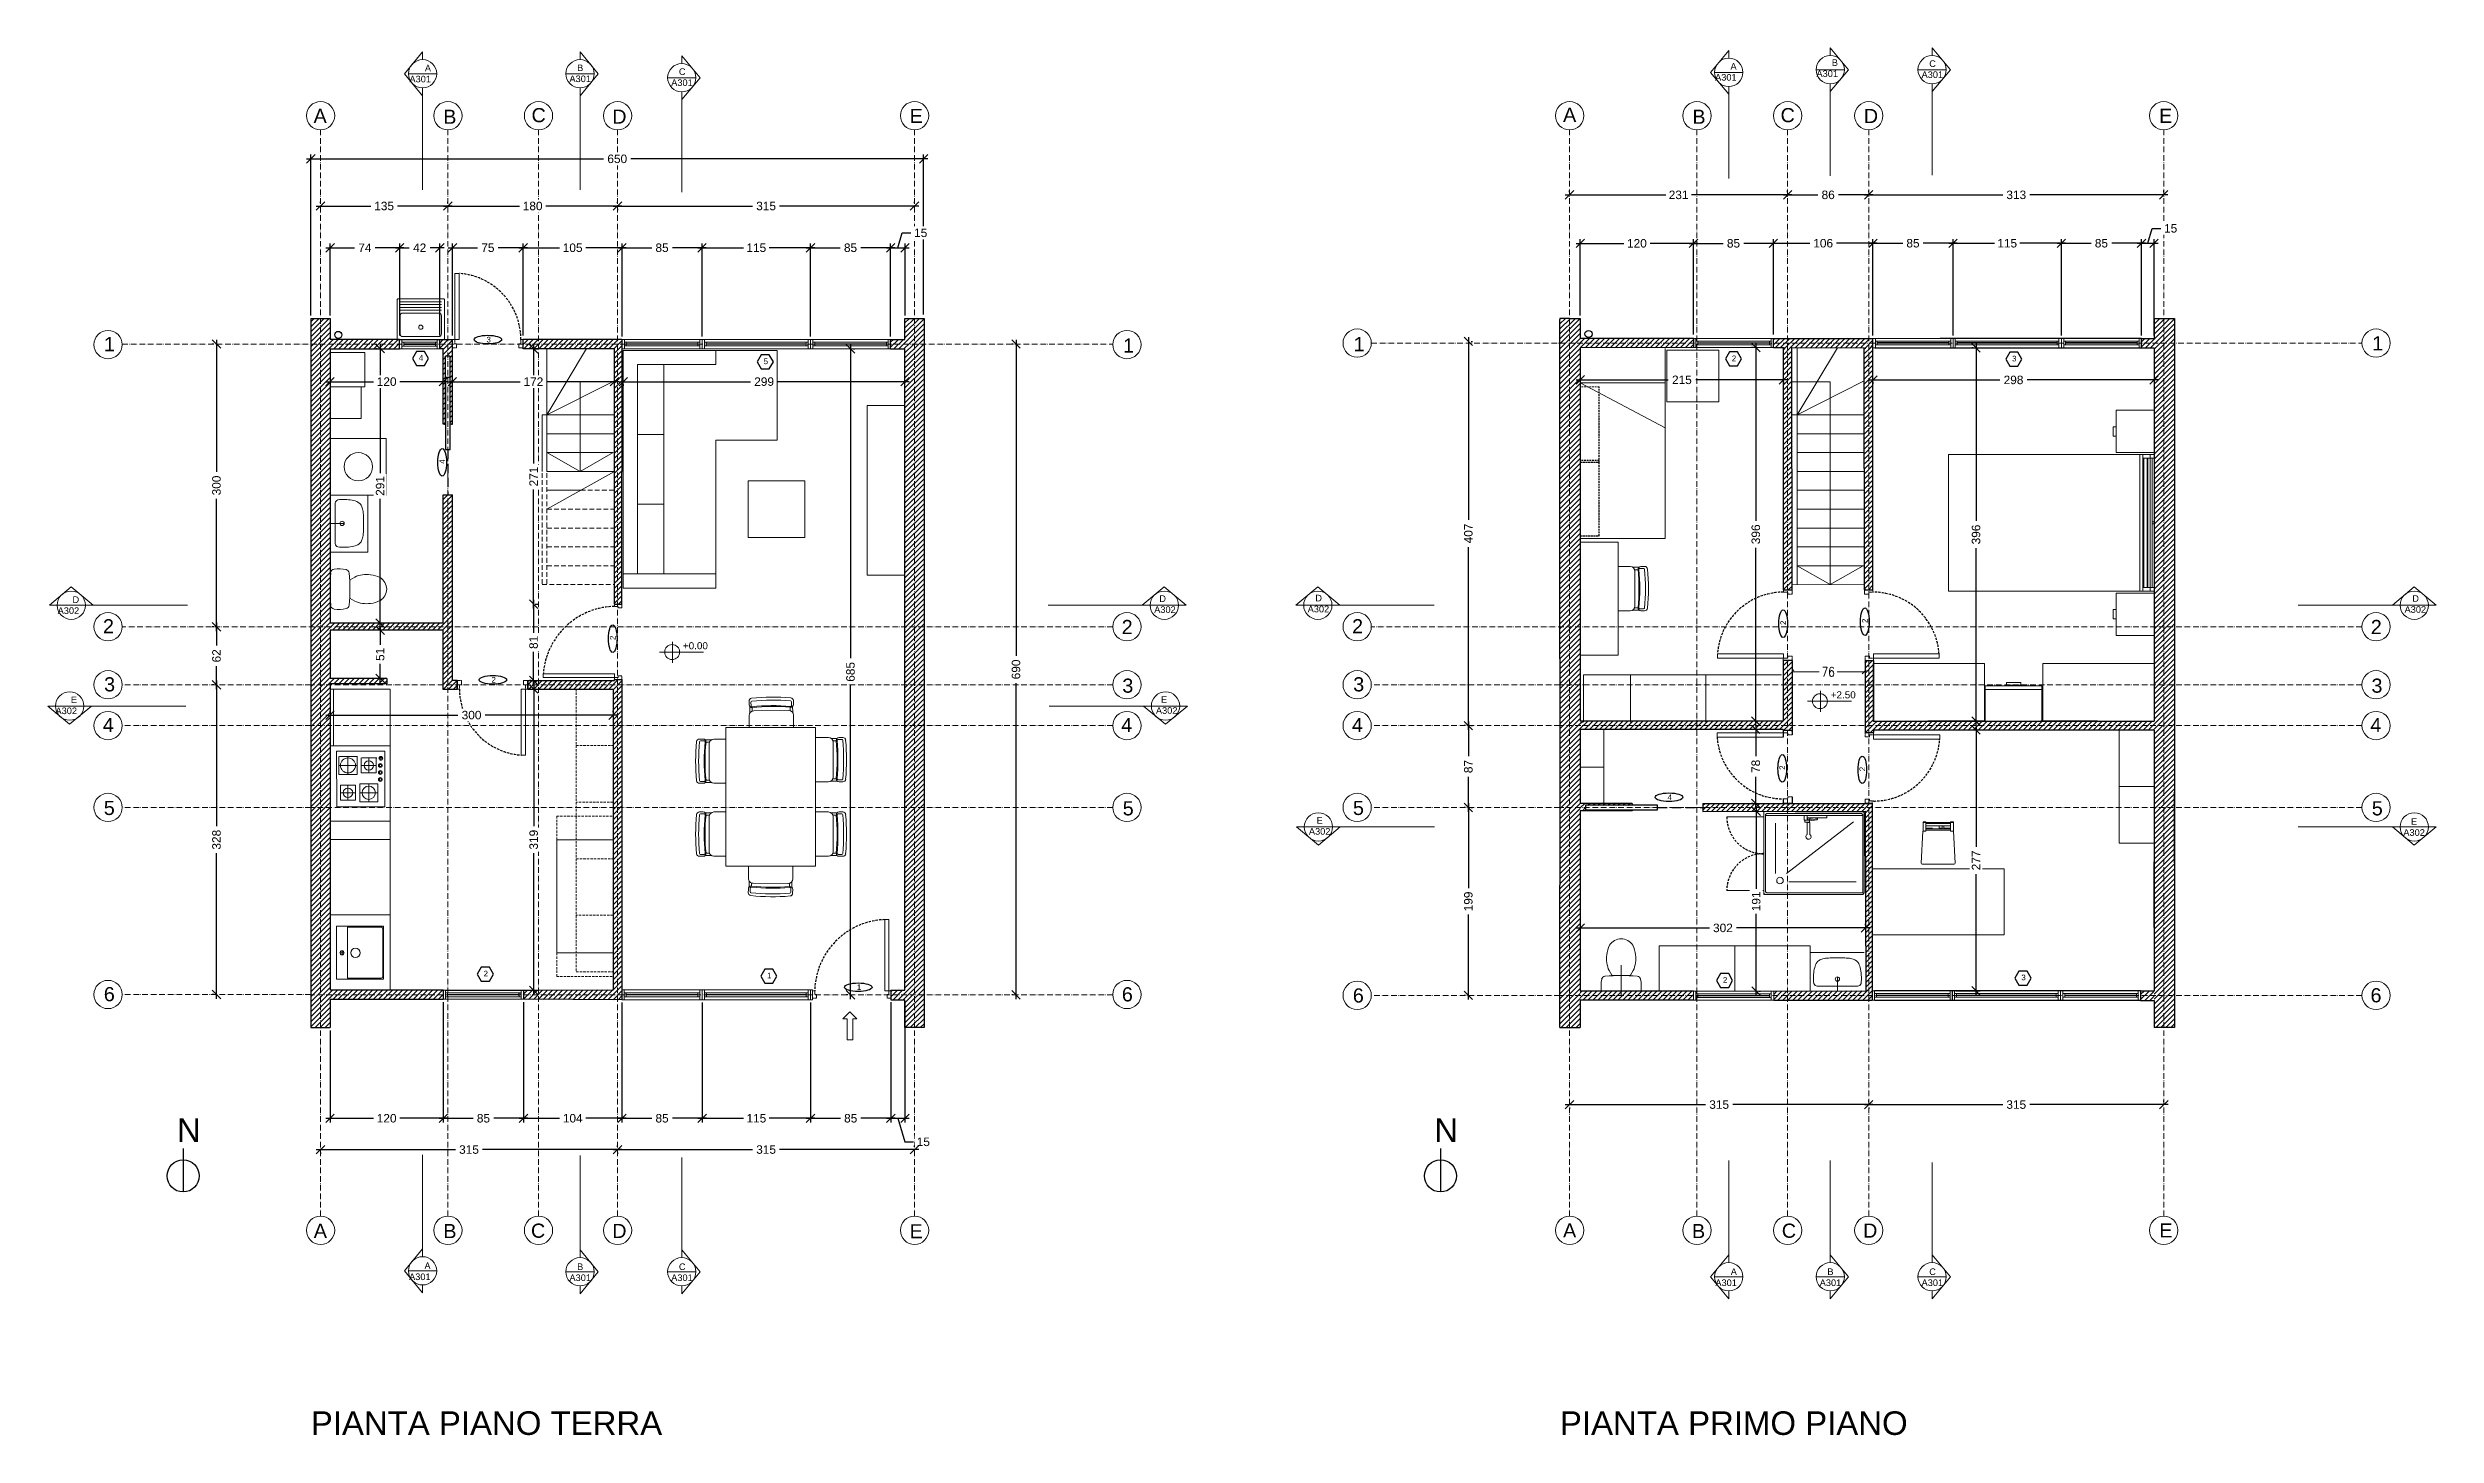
# Model space of a CAD drawing. Header units: millimetres. Extents: x 2830 to 9066, y 9741 to 14619.
# Drawn here: x 3372 to 5905, y 13098 to 14569 of the extents above; entities that cross this region are included whole.
import ezdxf

# ---------------------------------------------------------------- set-up
doc = ezdxf.new("R2010")
doc.units = ezdxf.units.MM
doc.header["$MEASUREMENT"] = 0
for name, pattern in [('ACAD_ISO10W100', [18, 12, -3, 0, -3]), ('CENTER', [2, 1.25, -0.25, 0.25, -0.25]), ('HIDDEN', [0.375, 0.25, -0.125])]:
    doc.linetypes.add(name, pattern=pattern)
doc.layers.get('DEFPOINTS').update_dxf_attribs({"color": 210})
doc.layers.add('ARREDI', color=8, linetype='Continuous', lineweight=18)
doc.layers.add('CAMPITURE', color=7, linetype='Continuous', lineweight=25)
for name, color, linetype in [('INFISSI', 4, 'Continuous'), ('NUMERAZIONE', 30, 'Continuous'), ('quote nuove', 2, 'Continuous'), ('STRUTTURA', 1, 'Continuous')]:
    doc.layers.add(name, color=color, linetype=linetype)
doc.layers.get('0').off()
doc.styles.add('ARIAL', font='Arial.ttf')
doc.styles.add('E-ROMANS', font='romans.shx', dxfattribs={"width": 0.8})
doc.styles.get("Standard").update_dxf_attribs({"font": 'Arial.ttf'})
doc.linetypes.add('BATTING', pattern='A,0.0001,-0.1,[134,ltypeshp.shx,S=0.1,R=0,X=-0.1,Y=0],-0.2,[134,ltypeshp.shx,S=0.1,R=180,X=0.1,Y=0],-0.1', length=0.4001)
doc.dimstyles.new('Copia di 1', dxfattribs={"dimscale": 0.001, "dimtxt": 10000, "dimasz": 4000, "dimexe": 1.2, "dimexo": 1, "dimgap": 0.1, "dimtad": 0, "dimtoh": 1, "dimdec": 0, "dimzin": 0, "dimdsep": 46, "dimtxsty": 'E-ROMANS', "dimblk": 'OBLIQUE', "dimcen": 1.2, "dimclrd": 256, "dimclre": 256, "dimclrt": 256, "dimadec": 0, "dimazin": 0, "dimtfac": 1, "dimtdec": 0, "dimtmove": 1, "dimatfit": 3, "dimldrblk": 'OPEN90', "dimfxl": 1, "dimtfill": 1, "dimtolj": 1, "dimtzin": 0, "dimlwd": 0, "dimarcsym": 0})
doc.dimstyles.new('TICK_36', dxfattribs={"dimtxt": 3.6, "dimasz": 3.6, "dimexe": 1.8, "dimexo": 1.2, "dimgap": 1.8, "dimtad": 0, "dimdec": 0, "dimzin": 0, "dimdsep": 46, "dimtxsty": 'ARIAL', "dimblk": 'OBLIQUE', "dimcen": 1.8, "dimdle": 1.8, "dimclrd": 256, "dimclrt": 256, "dimadec": 0, "dimazin": 0, "dimtfac": 1, "dimtdec": 0, "dimtmove": 1, "dimatfit": 3, "dimldrblk": 'OPEN90', "dimfxl": 1, "dimtfill": 1, "dimtolj": 1, "dimtzin": 0, "dimarcsym": 0})
pattern_1 = [(45, (1663.0583, 10179.761), (-2.6516504, 2.6516504), [])]
pattern_2 = [(45, (1351.3303, 13850.0484), (-2.6516504, 2.6516504), [])]

msp = doc.modelspace()

# ---------------------------------------------------------------- texts
at = {"layer": 'NUMERAZIONE', "lineweight": 0}
for s, width, insert, char_height, attachment_point in [('   A\\PA301', 18.82, (3778.6, 14551.2), 7, 3), ('\\pt7,14;   B\\P\\pi-7,l7,tz;A301', 18.82, (3925.4, 14551.5), 7, 1), ('\\pi-7,l7;   C\\PA301', 18.82, (4033.3, 14547.4), 7, 1), ('   A      \\PA301', 18.82, (5162.9, 14553.1), 7, 3), ('   B     \\PA301', 18.82, (5270.4, 14557), 7, 3), ('\\pi-7,l7;   C\\PA301', 18.82, (5359, 14555.9), 7, 1), ('   D  \\PA302', 18.82, (3405.6, 13987.4), 7, 3), ('  D\\PA302', 18.82, (4545.4, 13988.5), 7, 1), ('   D\\PA302', 18.82, (4708.1, 13989.1), 7, 1), ('   D\\PA302', 18.82, (5871.1, 13988.6), 7, 1), ('+0.00', 21.992, (4045.7, 13938.8), 7.5, 1), ('   E\\PA302', 18.82, (3403.3, 13862.4), 7, 9), ('\\pt7,14;  E\\P\\pi-7,l7,tz;A302', 18.82, (4547.2, 13862.7), 7, 7), ('+2.50', 21.992, (5262.7, 13886.7), 7.5, 1), ('\\pt7,14;   E\\P\\pi-7,l7,tz;A302', 18.82, (4709.4, 13734.5), 7, 7), ('\\pt7,14;   E\\P\\pi-7,l7,tz;A302', 18.82, (5869.8, 13733.3), 7, 7), ('   A\\PA301', 18.82, (3778.2, 13262.1), 7, 9), ('\\pt7,14;   B\\P\\pi-7,l7,tz;A301', 18.82, (3925.4, 13261.1), 7, 7), ('\\pi-7,l7;   C\\PA301', 18.82, (4033.3, 13261.1), 7, 7), ('  A\\PA301', 18.82, (5163.2, 13255.8), 7, 9), ('\\pt7,14;   B\\P\\pi-7,l7,tz;A301', 18.82, (5251, 13255.8), 7, 7), ('\\pi-7,l7;   C\\PA301', 18.82, (5359, 13255.8), 7, 7)]:
    msp.add_mtext_dynamic_manual_height_columns(s, width=width, gutter_width=12.5, heights=[0], dxfattribs=dict(at, insert=insert, char_height=char_height, attachment_point=attachment_point))
at = {"layer": 'NUMERAZIONE', "ltscale": 0.1, "char_height": 6, "attachment_point": 1}
for s, insert in [('3', (3837.4, 14262.7)), ('4', (3765.7, 14243.3)), ('5', (4131.3, 14239.7)), ('2', (5157.8, 14242.8)), ('3', (5455, 14242.6)), ('2', (3842.7, 13901.9)), ('4', (5089.7, 13777.3)), ('2', (3834.4, 13590.3)), ('1', (4135, 13588.3)), ('1', (4230.1, 13575.8)), ('2', (5148.4, 13583.6)), ('3', (5464.8, 13586.2))]:
    msp.add_mtext_dynamic_manual_height_columns(s, width=0.582, gutter_width=12.5, heights=[0], dxfattribs=dict(at, insert=insert))
for s, insert, rotation in [('4', (3787.5, 14128), 90), ('2', (5209.3, 13957), 90), ('2', (5295.9, 13959.1), 90), ('2', (3968.3, 13941.1), 90), ('2', (5208.3, 13803.4), 89.9999), ('2', (5293.2, 13801.9), 90)]:
    msp.add_mtext_dynamic_manual_height_columns(s, width=0.582, gutter_width=12.5, heights=[0], dxfattribs=dict(at, insert=insert, rotation=rotation))
at = {"layer": 'quote nuove', "color": 253, "lineweight": 0, "char_height": 15, "attachment_point": 1}
for s, insert in [('A', (3654.1, 14504.5)), ('B', (3791.6, 14503.6)), ('D', (3970.8, 14503.7)), ('E', (4286.1, 14504.4)), ('A', (4978.9, 14505.6)), ('B', (5116, 14503.6)), ('D', (5297.8, 14504.4)), ('E', (5610.8, 14504.6)), ('1', (3431.8, 14262.4)), ('1', (4512.4, 14261)), ('1', (4756.8, 14262.4)), ('1', (5836.8, 14263.3)), ('2', (3430.8, 13963.2)), ('2', (4510.9, 13962.4)), ('2', (4755.2, 13963.2)), ('2', (5835.3, 13962.4)), ('3', (3432, 13901.6)), ('3', (4511.6, 13900.2)), ('3', (4756.4, 13901.6)), ('3', (5836, 13900.2)), ('4', (3430.6, 13858.4)), ('4', (4510.4, 13858.4)), ('4', (4755, 13858.4)), ('4', (5834.8, 13858.4)), ('5', (3431.7, 13770.5)), ('5', (4512, 13770.1)), ('5', (4756.1, 13770.5)), ('5', (5836.4, 13770.1)), ('6', (3431.7, 13573)), ('6', (4511.1, 13572.8)), ('6', (4756, 13571.6)), ('6', (5835, 13571.8)), ('A', (3654.3, 13322)), ('B', (3791.7, 13321.7)), ('C', (3884.6, 13322.1)), ('D', (3970.8, 13321.8)), ('E', (4286, 13321.5)), ('A', (4978.9, 13322.4)), ('B', (5115.6, 13321.7)), ('C', (5210.8, 13322.1)), ('D', (5297, 13322.2)), ('E', (5611, 13322.4))]:
    msp.add_mtext_dynamic_manual_height_columns(s, width=15.192, gutter_width=12.5, heights=[0], dxfattribs=dict(at, insert=insert))
at = {"layer": 'quote nuove', "color": 253, "lineweight": 0, "char_height": 15, "attachment_point": 1, "style": 'ARIAL'}
for insert in [(3885.2, 14505.3), (5209.5, 14505.3)]:
    msp.add_mtext_dynamic_manual_height_columns('{\\fArial|b0|i0|c0|p0;C} ', width=15.192, gutter_width=12.5, heights=[0], dxfattribs=dict(at, insert=insert))
at = {"layer": 'STRUTTURA', "char_height": 25, "attachment_point": 1}
for insert in [(3509.3, 13433.7), (4842.3, 13433.7)]:
    msp.add_mtext_dynamic_manual_height_columns('N', width=3.673, gutter_width=12.5, heights=[0], dxfattribs=dict(at, insert=insert))
at = {"layer": 'STRUTTURA', "ltscale": 0.1, "char_height": 25, "attachment_point": 1}
for s, insert in [('PIANTA PIANO TERRA', (3651.2, 13123)), ('PIANTA PRIMO PIANO', (4975.6, 13123))]:
    msp.add_mtext_dynamic_manual_height_columns(s, width=428.105, gutter_width=12.5, heights=[0], dxfattribs=dict(at, insert=insert))

# ---------------------------------------------------------------- blocks, each defined once
blk = doc.blocks.new('_Oblique')
at = {"color": 0, "linetype": 'ByBlock', "lineweight": -2}
blk.add_line((-0.5, -0.5), (0.5, 0.5), dxfattribs=at)
blk = doc.blocks.new('*D158')
at = {"layer": 'DEFPOINTS', "color": 0, "transparency": 16777216}
for p in [(4266.2, 13560), (4281.1, 13560), (4281.1, 13433.8)]:
    blk.add_point(p, dxfattribs=at)
at = {"layer": 'quote nuove', "color": 0, "lineweight": -2, "transparency": 16777216}
for p, q in [((4266.2, 13557), (4266.2, 13429.3)), ((4281.1, 13557), (4281.1, 13429.3))]:
    blk.add_line(p, q, dxfattribs=at)
at = {"layer": 'quote nuove', "lineweight": -2, "transparency": 16777216}
for p, q in [((4261.7, 13433.8), (4285.6, 13433.8)), ((4273.6, 13433.8), (4281.1, 13408.8)), ((4281.1, 13408.8), (4290.1, 13408.8))]:
    blk.add_line(p, q, dxfattribs=at)
at = {"layer": 'quote nuove', "lineweight": -2, "transparency": 16777216, "xscale": 9, "yscale": 9, "zscale": 9, "rotation": 180}
blk.add_blockref('_Oblique', (4266.2, 13433.8), dxfattribs=at)
at = {"layer": 'quote nuove', "lineweight": -2, "transparency": 16777216, "xscale": 9, "yscale": 9, "zscale": 9}
blk.add_blockref('_Oblique', (4281.1, 13433.8), dxfattribs=at)
at = {"layer": 'quote nuove', "lineweight": 0, "transparency": 16777216, "insert": (4300.6, 13408.8), "char_height": 9, "attachment_point": 5, "style": 'ARIAL', "bg_fill": 3, "box_fill_scale": 1.25, "bg_fill_color": 256, "bg_fill_true_color": 13158600, "bg_fill_transparency": 0}
blk.add_mtext('\\A1;15', dxfattribs=at)
blk = doc.blocks.new('_Open90')
at = {"color": 0, "linetype": 'ByBlock', "lineweight": -2}
for p, q in [((0, 0), (-1, 0)), ((-0.5, 0.5), (0, 0)), ((0, 0), (-0.5, -0.5))]:
    blk.add_line(p, q, dxfattribs=at)
blk = doc.blocks.new('*D159')
at = {"layer": 'ARREDI', "linetype": 'ACAD_ISO10W100', "lineweight": -2, "transparency": 16777216}
for p, q in [((5221.7, 13907.4), (5221.7, 13907.4)), ((5298.2, 13907.4), (5298.2, 13907.4))]:
    blk.add_line(p, q, dxfattribs=at)
at = {"layer": 'ARREDI', "lineweight": 0, "transparency": 16777216}
for p, q in [((5221.7, 13907.4), (5253.5, 13907.4)), ((5298.2, 13907.4), (5266.5, 13907.4))]:
    blk.add_line(p, q, dxfattribs=at)
at = {"layer": 'DEFPOINTS', "color": 0, "transparency": 16777216}
for p in [(5221.7, 13907.4), (5298.2, 13907.4), (5298.2, 13907.4)]:
    blk.add_point(p, dxfattribs=at)
at = {"layer": 'ARREDI', "lineweight": 0, "transparency": 16777216, "xscale": 4, "yscale": 4, "zscale": 4, "rotation": 180}
blk.add_blockref('_Oblique', (5221.7, 13907.4), dxfattribs=at)
at = {"layer": 'ARREDI', "lineweight": 0, "transparency": 16777216, "xscale": 4, "yscale": 4, "zscale": 4}
blk.add_blockref('_Oblique', (5298.2, 13907.4), dxfattribs=at)
at = {"layer": 'ARREDI', "transparency": 16777216, "insert": (5260, 13907.4), "char_height": 10, "attachment_point": 5, "style": 'E-ROMANS', "bg_fill": 3, "box_fill_scale": 1.25, "bg_fill_color": 256, "bg_fill_true_color": 13158600, "bg_fill_transparency": 0}
blk.add_mtext('\\A1;76', dxfattribs=at)
blk = doc.blocks.new('*D83')
at = {"layer": 'DEFPOINTS', "color": 0, "transparency": 16777216}
for p in [(3651.2, 14451.4), (4300.9, 14283.3), (3651.2, 14282.2)]:
    blk.add_point(p, dxfattribs=at)
at = {"layer": 'quote nuove', "lineweight": -2, "transparency": 16777216}
for p, q in [((3646.7, 14451.4), (3961.6, 14451.4)), ((4305.4, 14451.4), (3990.6, 14451.4))]:
    blk.add_line(p, q, dxfattribs=at)
at = {"layer": 'quote nuove', "color": 0, "lineweight": -2, "transparency": 16777216}
for p, q in [((3651.2, 14285.2), (3651.2, 14455.9)), ((4300.9, 14286.3), (4300.9, 14455.9))]:
    blk.add_line(p, q, dxfattribs=at)
at = {"layer": 'quote nuove', "lineweight": -2, "transparency": 16777216, "xscale": 9, "yscale": 9, "zscale": 9, "rotation": 180}
blk.add_blockref('_Oblique', (3651.2, 14451.4), dxfattribs=at)
at = {"layer": 'quote nuove', "lineweight": -2, "transparency": 16777216, "xscale": 9, "yscale": 9, "zscale": 9}
blk.add_blockref('_Oblique', (4300.9, 14451.4), dxfattribs=at)
at = {"layer": 'quote nuove', "lineweight": 0, "transparency": 16777216, "insert": (3976.1, 14451.4), "char_height": 9, "attachment_point": 5, "style": 'ARIAL', "bg_fill": 3, "box_fill_scale": 1.25, "bg_fill_color": 256, "bg_fill_true_color": 13158600, "bg_fill_transparency": 0}
blk.add_mtext('\\A1;650', dxfattribs=at)
blk = doc.blocks.new('*D84')
at = {"layer": 'DEFPOINTS', "color": 0, "transparency": 16777216}
for p in [(3976.4, 14401.4), (3976.4, 14401.4), (4291.3, 14401.4)]:
    blk.add_point(p, dxfattribs=at)
at = {"layer": 'quote nuove', "lineweight": -2, "transparency": 16777216}
for p, q in [((3971.9, 14401.4), (4119.5, 14401.4)), ((4295.8, 14401.4), (4148.2, 14401.4))]:
    blk.add_line(p, q, dxfattribs=at)
at = {"layer": 'quote nuove', "color": 0, "lineweight": -2, "transparency": 16777216}
for p, q in [((3976.4, 14398.4), (3976.4, 14396.9)), ((4291.3, 14404.4), (4291.3, 14405.9))]:
    blk.add_line(p, q, dxfattribs=at)
at = {"layer": 'quote nuove', "lineweight": -2, "transparency": 16777216, "xscale": 9, "yscale": 9, "zscale": 9, "rotation": 180}
blk.add_blockref('_Oblique', (3976.4, 14401.4), dxfattribs=at)
at = {"layer": 'quote nuove', "lineweight": -2, "transparency": 16777216, "xscale": 9, "yscale": 9, "zscale": 9}
blk.add_blockref('_Oblique', (4291.3, 14401.4), dxfattribs=at)
at = {"layer": 'quote nuove', "lineweight": 0, "transparency": 16777216, "insert": (4133.9, 14401.4), "char_height": 9, "attachment_point": 5, "style": 'ARIAL', "bg_fill": 3, "box_fill_scale": 1.25, "bg_fill_color": 256, "bg_fill_true_color": 13158600, "bg_fill_transparency": 0}
blk.add_mtext('\\A1;315', dxfattribs=at)
blk = doc.blocks.new('*D85')
at = {"layer": 'DEFPOINTS', "color": 0, "transparency": 16777216}
for p in [(3796.5, 14401.4), (3796.5, 14401.4), (3976.4, 14401.4)]:
    blk.add_point(p, dxfattribs=at)
at = {"layer": 'quote nuove', "lineweight": -2, "transparency": 16777216}
for p, q in [((3792, 14401.4), (3872.4, 14401.4)), ((3980.9, 14401.4), (3900.4, 14401.4))]:
    blk.add_line(p, q, dxfattribs=at)
at = {"layer": 'quote nuove', "color": 0, "lineweight": -2, "transparency": 16777216}
for p, q in [((3796.5, 14404.4), (3796.5, 14405.9)), ((3976.4, 14404.4), (3976.4, 14405.9))]:
    blk.add_line(p, q, dxfattribs=at)
at = {"layer": 'quote nuove', "lineweight": -2, "transparency": 16777216, "xscale": 9, "yscale": 9, "zscale": 9, "rotation": 180}
blk.add_blockref('_Oblique', (3796.5, 14401.4), dxfattribs=at)
at = {"layer": 'quote nuove', "lineweight": -2, "transparency": 16777216, "xscale": 9, "yscale": 9, "zscale": 9}
blk.add_blockref('_Oblique', (3976.4, 14401.4), dxfattribs=at)
at = {"layer": 'quote nuove', "lineweight": 0, "transparency": 16777216, "insert": (3886.4, 14401.4), "char_height": 9, "attachment_point": 5, "style": 'ARIAL', "bg_fill": 3, "box_fill_scale": 1.25, "bg_fill_color": 256, "bg_fill_true_color": 13158600, "bg_fill_transparency": 0}
blk.add_mtext('\\A1;180', dxfattribs=at)
blk = doc.blocks.new('*D86')
at = {"layer": 'DEFPOINTS', "color": 0, "transparency": 16777216}
for p in [(3661.4, 14401.4), (3661.4, 14401.4), (3796.5, 14401.4)]:
    blk.add_point(p, dxfattribs=at)
at = {"layer": 'quote nuove', "lineweight": -2, "transparency": 16777216}
for p, q in [((3656.9, 14401.4), (3714.9, 14401.4)), ((3801, 14401.4), (3743, 14401.4))]:
    blk.add_line(p, q, dxfattribs=at)
at = {"layer": 'quote nuove', "color": 0, "lineweight": -2, "transparency": 16777216}
for p, q in [((3661.4, 14404.4), (3661.4, 14405.9)), ((3796.5, 14404.4), (3796.5, 14405.9))]:
    blk.add_line(p, q, dxfattribs=at)
at = {"layer": 'quote nuove', "lineweight": -2, "transparency": 16777216, "xscale": 9, "yscale": 9, "zscale": 9, "rotation": 180}
blk.add_blockref('_Oblique', (3661.4, 14401.4), dxfattribs=at)
at = {"layer": 'quote nuove', "lineweight": -2, "transparency": 16777216, "xscale": 9, "yscale": 9, "zscale": 9}
blk.add_blockref('_Oblique', (3796.5, 14401.4), dxfattribs=at)
at = {"layer": 'quote nuove', "lineweight": 0, "transparency": 16777216, "insert": (3728.9, 14401.4), "char_height": 9, "attachment_point": 5, "style": 'ARIAL', "bg_fill": 3, "box_fill_scale": 1.25, "bg_fill_color": 256, "bg_fill_true_color": 13158600, "bg_fill_transparency": 0}
blk.add_mtext('\\A1;135', dxfattribs=at)
blk = doc.blocks.new('*D87')
at = {"layer": 'DEFPOINTS', "color": 0, "transparency": 16777216}
for p in [(4180.9, 14357.1), (4180.9, 14259.9), (4265.9, 14259.9)]:
    blk.add_point(p, dxfattribs=at)
at = {"layer": 'quote nuove', "color": 0, "lineweight": -2, "transparency": 16777216}
for p, q in [((4180.9, 14262.9), (4180.9, 14361.6)), ((4265.9, 14262.9), (4265.9, 14361.6))]:
    blk.add_line(p, q, dxfattribs=at)
at = {"layer": 'quote nuove', "lineweight": -2, "transparency": 16777216}
for p, q in [((4176.4, 14357.1), (4212.5, 14357.1)), ((4270.4, 14357.1), (4234.3, 14357.1))]:
    blk.add_line(p, q, dxfattribs=at)
at = {"layer": 'quote nuove', "lineweight": -2, "transparency": 16777216, "xscale": 9, "yscale": 9, "zscale": 9, "rotation": 180}
blk.add_blockref('_Oblique', (4180.9, 14357.1), dxfattribs=at)
at = {"layer": 'quote nuove', "lineweight": -2, "transparency": 16777216, "xscale": 9, "yscale": 9, "zscale": 9}
blk.add_blockref('_Oblique', (4265.9, 14357.1), dxfattribs=at)
at = {"layer": 'quote nuove', "lineweight": 0, "transparency": 16777216, "insert": (4223.4, 14357.1), "char_height": 9, "attachment_point": 5, "style": 'ARIAL', "bg_fill": 3, "box_fill_scale": 1.25, "bg_fill_color": 256, "bg_fill_true_color": 13158600, "bg_fill_transparency": 0}
blk.add_mtext('\\A1;85', dxfattribs=at)
blk = doc.blocks.new('*D88')
at = {"layer": 'DEFPOINTS', "color": 0, "transparency": 16777216}
for p in [(4066, 14357.1), (4066, 14259.9), (4180.9, 14259.9)]:
    blk.add_point(p, dxfattribs=at)
at = {"layer": 'quote nuove', "color": 0, "lineweight": -2, "transparency": 16777216}
for p, q in [((4066, 14262.9), (4066, 14361.6)), ((4180.9, 14262.9), (4180.9, 14361.6))]:
    blk.add_line(p, q, dxfattribs=at)
at = {"layer": 'quote nuove', "lineweight": -2, "transparency": 16777216}
for p, q in [((4061.5, 14357.1), (4109.9, 14357.1)), ((4185.4, 14357.1), (4137, 14357.1))]:
    blk.add_line(p, q, dxfattribs=at)
at = {"layer": 'quote nuove', "lineweight": -2, "transparency": 16777216, "xscale": 9, "yscale": 9, "zscale": 9, "rotation": 180}
blk.add_blockref('_Oblique', (4066, 14357.1), dxfattribs=at)
at = {"layer": 'quote nuove', "lineweight": -2, "transparency": 16777216, "xscale": 9, "yscale": 9, "zscale": 9}
blk.add_blockref('_Oblique', (4180.9, 14357.1), dxfattribs=at)
at = {"layer": 'quote nuove', "lineweight": 0, "transparency": 16777216, "insert": (4123.5, 14357.1), "char_height": 9, "attachment_point": 5, "style": 'ARIAL', "bg_fill": 3, "box_fill_scale": 1.25, "bg_fill_color": 256, "bg_fill_true_color": 13158600, "bg_fill_transparency": 0}
blk.add_mtext('\\A1;115', dxfattribs=at)
blk = doc.blocks.new('*D89')
at = {"layer": 'DEFPOINTS', "color": 0, "transparency": 16777216}
for p in [(3981.2, 14357.1), (3981.2, 14261), (4066, 14259.9)]:
    blk.add_point(p, dxfattribs=at)
at = {"layer": 'quote nuove', "color": 0, "lineweight": -2, "transparency": 16777216}
for p, q in [((3981.2, 14264), (3981.2, 14361.6)), ((4066, 14262.9), (4066, 14361.6))]:
    blk.add_line(p, q, dxfattribs=at)
at = {"layer": 'quote nuove', "lineweight": -2, "transparency": 16777216}
for p, q in [((3976.7, 14357.1), (4012.7, 14357.1)), ((4070.5, 14357.1), (4034.5, 14357.1))]:
    blk.add_line(p, q, dxfattribs=at)
at = {"layer": 'quote nuove', "lineweight": -2, "transparency": 16777216, "xscale": 9, "yscale": 9, "zscale": 9, "rotation": 180}
blk.add_blockref('_Oblique', (3981.2, 14357.1), dxfattribs=at)
at = {"layer": 'quote nuove', "lineweight": -2, "transparency": 16777216, "xscale": 9, "yscale": 9, "zscale": 9}
blk.add_blockref('_Oblique', (4066, 14357.1), dxfattribs=at)
at = {"layer": 'quote nuove', "lineweight": 0, "transparency": 16777216, "insert": (4023.6, 14357.1), "char_height": 9, "attachment_point": 5, "style": 'ARIAL', "bg_fill": 3, "box_fill_scale": 1.25, "bg_fill_color": 256, "bg_fill_true_color": 13158600, "bg_fill_transparency": 0}
blk.add_mtext('\\A1;85', dxfattribs=at)
blk = doc.blocks.new('*D90')
at = {"layer": 'DEFPOINTS', "color": 0, "transparency": 16777216}
for p in [(3745.4, 14261), (3787.9, 14261)]:
    blk.add_point(p, dxfattribs=at)
at = {"layer": 'quote nuove', "color": 0, "lineweight": -2, "transparency": 16777216}
for p, q in [((3745.4, 14264), (3745.4, 14361.6)), ((3787.9, 14264), (3787.9, 14361.6))]:
    blk.add_line(p, q, dxfattribs=at)
at = {"layer": 'quote nuove', "lineweight": -2, "transparency": 16777216}
for p, q in [((3740.9, 14357.1), (3755.6, 14357.1)), ((3792.4, 14357.1), (3777.7, 14357.1))]:
    blk.add_line(p, q, dxfattribs=at)
at = {"layer": 'quote nuove', "lineweight": -2, "transparency": 16777216, "xscale": 9, "yscale": 9, "zscale": 9, "rotation": 180}
blk.add_blockref('_Oblique', (3745.4, 14357.1), dxfattribs=at)
at = {"layer": 'quote nuove', "lineweight": -2, "transparency": 16777216, "xscale": 9, "yscale": 9, "zscale": 9}
blk.add_blockref('_Oblique', (3787.9, 14357.1), dxfattribs=at)
at = {"layer": 'quote nuove', "lineweight": 0, "transparency": 16777216, "insert": (3766.6, 14357.1), "char_height": 9, "attachment_point": 5, "style": 'ARIAL', "bg_fill": 3, "box_fill_scale": 1.25, "bg_fill_color": 256, "bg_fill_true_color": 13158600, "bg_fill_transparency": 0}
blk.add_mtext('\\A1;42', dxfattribs=at)
at = {"layer": 'DEFPOINTS', "color": 0, "transparency": 16777216}
blk.add_point((3745.4, 14357.1), dxfattribs=at)
blk = doc.blocks.new('*D91')
at = {"layer": 'DEFPOINTS', "color": 0, "transparency": 16777216}
for p in [(3876.4, 14357.1), (3876.4, 14261), (3981.2, 14259.9)]:
    blk.add_point(p, dxfattribs=at)
at = {"layer": 'quote nuove', "color": 0, "lineweight": -2, "transparency": 16777216}
for p, q in [((3876.4, 14264), (3876.4, 14361.6)), ((3981.2, 14262.9), (3981.2, 14361.6))]:
    blk.add_line(p, q, dxfattribs=at)
at = {"layer": 'quote nuove', "lineweight": -2, "transparency": 16777216}
for p, q in [((3871.9, 14357.1), (3914.8, 14357.1)), ((3985.7, 14357.1), (3942.8, 14357.1))]:
    blk.add_line(p, q, dxfattribs=at)
at = {"layer": 'quote nuove', "lineweight": -2, "transparency": 16777216, "xscale": 9, "yscale": 9, "zscale": 9, "rotation": 180}
blk.add_blockref('_Oblique', (3876.4, 14357.1), dxfattribs=at)
at = {"layer": 'quote nuove', "lineweight": -2, "transparency": 16777216, "xscale": 9, "yscale": 9, "zscale": 9}
blk.add_blockref('_Oblique', (3981.2, 14357.1), dxfattribs=at)
at = {"layer": 'quote nuove', "lineweight": 0, "transparency": 16777216, "insert": (3928.8, 14357.1), "char_height": 9, "attachment_point": 5, "style": 'ARIAL', "bg_fill": 3, "box_fill_scale": 1.25, "bg_fill_color": 256, "bg_fill_true_color": 13158600, "bg_fill_transparency": 0}
blk.add_mtext('\\A1;105', dxfattribs=at)
blk = doc.blocks.new('*D92')
at = {"layer": 'DEFPOINTS', "color": 0, "transparency": 16777216}
for p in [(3801.4, 14357.1), (3801.4, 14261), (3876.4, 14261)]:
    blk.add_point(p, dxfattribs=at)
at = {"layer": 'quote nuove', "color": 0, "lineweight": -2, "transparency": 16777216}
for p, q in [((3801.4, 14264), (3801.4, 14361.6)), ((3876.4, 14264), (3876.4, 14361.6))]:
    blk.add_line(p, q, dxfattribs=at)
at = {"layer": 'quote nuove', "lineweight": -2, "transparency": 16777216}
for p, q in [((3796.9, 14357.1), (3827.9, 14357.1)), ((3880.9, 14357.1), (3849.8, 14357.1))]:
    blk.add_line(p, q, dxfattribs=at)
at = {"layer": 'quote nuove', "lineweight": -2, "transparency": 16777216, "xscale": 9, "yscale": 9, "zscale": 9, "rotation": 180}
blk.add_blockref('_Oblique', (3801.4, 14357.1), dxfattribs=at)
at = {"layer": 'quote nuove', "lineweight": -2, "transparency": 16777216, "xscale": 9, "yscale": 9, "zscale": 9}
blk.add_blockref('_Oblique', (3876.4, 14357.1), dxfattribs=at)
at = {"layer": 'quote nuove', "lineweight": 0, "transparency": 16777216, "insert": (3838.9, 14357.1), "char_height": 9, "attachment_point": 5, "style": 'ARIAL', "bg_fill": 3, "box_fill_scale": 1.25, "bg_fill_color": 256, "bg_fill_true_color": 13158600, "bg_fill_transparency": 0}
blk.add_mtext('\\A1;75', dxfattribs=at)
blk = doc.blocks.new('*D93')
at = {"layer": 'DEFPOINTS', "color": 0, "transparency": 16777216}
for p in [(3671.7, 14357.1), (3671.7, 14282.2), (3745.4, 14261)]:
    blk.add_point(p, dxfattribs=at)
at = {"layer": 'quote nuove', "color": 0, "lineweight": -2, "transparency": 16777216}
for p, q in [((3671.7, 14285.2), (3671.7, 14361.6)), ((3745.4, 14264), (3745.4, 14361.6))]:
    blk.add_line(p, q, dxfattribs=at)
at = {"layer": 'quote nuove', "lineweight": -2, "transparency": 16777216}
for p, q in [((3667.2, 14357.1), (3697.6, 14357.1)), ((3749.9, 14357.1), (3719.5, 14357.1))]:
    blk.add_line(p, q, dxfattribs=at)
at = {"layer": 'quote nuove', "lineweight": -2, "transparency": 16777216, "xscale": 9, "yscale": 9, "zscale": 9, "rotation": 180}
blk.add_blockref('_Oblique', (3671.7, 14357.1), dxfattribs=at)
at = {"layer": 'quote nuove', "lineweight": -2, "transparency": 16777216, "xscale": 9, "yscale": 9, "zscale": 9}
blk.add_blockref('_Oblique', (3745.4, 14357.1), dxfattribs=at)
at = {"layer": 'quote nuove', "lineweight": 0, "transparency": 16777216, "insert": (3708.5, 14357.1), "char_height": 9, "attachment_point": 5, "style": 'ARIAL', "bg_fill": 3, "box_fill_scale": 1.25, "bg_fill_color": 256, "bg_fill_true_color": 13158600, "bg_fill_transparency": 0}
blk.add_mtext('\\A1;74', dxfattribs=at)
blk = doc.blocks.new('*D94')
at = {"layer": 'DEFPOINTS', "color": 0, "transparency": 16777216}
for p in [(4265.9, 14261), (4281.2, 14282.2)]:
    blk.add_point(p, dxfattribs=at)
at = {"layer": 'quote nuove', "color": 0, "lineweight": -2, "transparency": 16777216}
for p, q in [((4265.9, 14264), (4265.9, 14361.6)), ((4281.2, 14285.2), (4281.2, 14361.6))]:
    blk.add_line(p, q, dxfattribs=at)
at = {"layer": 'quote nuove', "lineweight": -2, "transparency": 16777216}
for p, q in [((4273.5, 14357.1), (4278.3, 14372.9)), ((4278.3, 14372.9), (4287.3, 14372.9)), ((4261.4, 14357.1), (4285.7, 14357.1))]:
    blk.add_line(p, q, dxfattribs=at)
at = {"layer": 'quote nuove', "lineweight": -2, "transparency": 16777216, "xscale": 9, "yscale": 9, "zscale": 9, "rotation": 180}
blk.add_blockref('_Oblique', (4265.9, 14357.1), dxfattribs=at)
at = {"layer": 'quote nuove', "lineweight": 0, "transparency": 16777216, "insert": (4297.8, 14372.9), "char_height": 9, "attachment_point": 5, "style": 'ARIAL', "bg_fill": 3, "box_fill_scale": 1.25, "bg_fill_color": 256, "bg_fill_true_color": 13158600, "bg_fill_transparency": 0}
blk.add_mtext('\\A1;15', dxfattribs=at)
at = {"layer": 'DEFPOINTS', "color": 0, "transparency": 16777216}
blk.add_point((4281.2, 14357.1), dxfattribs=at)
at = {"layer": 'quote nuove', "lineweight": -2, "transparency": 16777216, "xscale": 9, "yscale": 9, "zscale": 9}
blk.add_blockref('_Oblique', (4281.2, 14357.1), dxfattribs=at)
blk = doc.blocks.new('*D95')
at = {"layer": 'DEFPOINTS', "color": 0, "ltscale": 2.5, "transparency": 16777216}
for p in [(4398.9, 14255), (4398.9, 14255), (4398.9, 13564.8)]:
    blk.add_point(p, dxfattribs=at)
at = {"layer": 'quote nuove', "lineweight": -2, "ltscale": 2.5, "transparency": 16777216}
for p, q in [((4398.9, 14259.5), (4398.9, 13924.4)), ((4398.9, 13560.3), (4398.9, 13895.4))]:
    blk.add_line(p, q, dxfattribs=at)
at = {"layer": 'quote nuove', "color": 0, "lineweight": -2, "ltscale": 2.5, "transparency": 16777216}
for p, q in [((4395.9, 14255), (4394.4, 14255)), ((4395.9, 13564.8), (4394.4, 13564.8))]:
    blk.add_line(p, q, dxfattribs=at)
at = {"layer": 'quote nuove', "lineweight": -2, "ltscale": 2.5, "transparency": 16777216, "xscale": 9, "yscale": 9, "zscale": 9}
for p, rotation in [((4398.9, 14255), 90), ((4398.9, 13564.8), 270)]:
    blk.add_blockref('_Oblique', p, dxfattribs=dict(at, rotation=rotation))
at = {"layer": 'quote nuove', "lineweight": 0, "ltscale": 2.5, "transparency": 16777216, "insert": (4398.9, 13909.9), "char_height": 9, "attachment_point": 5, "rotation": 90, "style": 'ARIAL', "bg_fill": 3, "box_fill_scale": 1.25, "bg_fill_color": 256, "bg_fill_true_color": 13158600, "bg_fill_transparency": 0}
blk.add_mtext('\\A1;690', dxfattribs=at)
blk = doc.blocks.new('*D96')
at = {"layer": 'DEFPOINTS', "color": 0, "ltscale": 2, "transparency": 16777216}
for p in [(3551.2, 14255), (3551.2, 13955.1), (3551.2, 13955.1)]:
    blk.add_point(p, dxfattribs=at)
at = {"layer": 'quote nuove', "lineweight": -2, "ltscale": 2, "transparency": 16777216}
for p, q in [((3551.2, 14259.5), (3551.2, 14119.4)), ((3551.2, 13950.6), (3551.2, 14090.7))]:
    blk.add_line(p, q, dxfattribs=at)
at = {"layer": 'quote nuove', "color": 0, "lineweight": -2, "ltscale": 2, "transparency": 16777216}
for p, q in [((3548.2, 14255), (3546.7, 14255)), ((3548.2, 13955.1), (3546.7, 13955.1))]:
    blk.add_line(p, q, dxfattribs=at)
at = {"layer": 'quote nuove', "lineweight": -2, "ltscale": 2, "transparency": 16777216, "xscale": 9, "yscale": 9, "zscale": 9}
for p, rotation in [((3551.2, 14255), 90), ((3551.2, 13955.1), 270)]:
    blk.add_blockref('_Oblique', p, dxfattribs=dict(at, rotation=rotation))
at = {"layer": 'quote nuove', "lineweight": 0, "ltscale": 2, "transparency": 16777216, "insert": (3551.2, 14105), "char_height": 9, "attachment_point": 5, "rotation": 90, "style": 'ARIAL', "bg_fill": 3, "box_fill_scale": 1.25, "bg_fill_color": 256, "bg_fill_true_color": 13158600, "bg_fill_transparency": 0}
blk.add_mtext('\\A1;300', dxfattribs=at)
blk = doc.blocks.new('*D97')
at = {"layer": 'DEFPOINTS', "color": 0, "ltscale": 2, "transparency": 16777216}
for p in [(3551.2, 13955.1), (3551.2, 13893.6), (3551.2, 13893.6)]:
    blk.add_point(p, dxfattribs=at)
at = {"layer": 'quote nuove', "color": 0, "lineweight": -2, "ltscale": 2, "transparency": 16777216}
for p, q in [((3548.2, 13955.1), (3546.7, 13955.1)), ((3548.2, 13893.6), (3546.7, 13893.6))]:
    blk.add_line(p, q, dxfattribs=at)
at = {"layer": 'quote nuove', "lineweight": -2, "ltscale": 2, "transparency": 16777216}
for p, q in [((3551.2, 13959.6), (3551.2, 13935.3)), ((3551.2, 13889.1), (3551.2, 13913.4))]:
    blk.add_line(p, q, dxfattribs=at)
at = {"layer": 'quote nuove', "lineweight": -2, "ltscale": 2, "transparency": 16777216, "xscale": 9, "yscale": 9, "zscale": 9}
for p, rotation in [((3551.2, 13955.1), 90), ((3551.2, 13893.6), 270)]:
    blk.add_blockref('_Oblique', p, dxfattribs=dict(at, rotation=rotation))
at = {"layer": 'quote nuove', "lineweight": 0, "ltscale": 2, "transparency": 16777216, "insert": (3551.2, 13924.3), "char_height": 9, "attachment_point": 5, "rotation": 90, "style": 'ARIAL', "bg_fill": 3, "box_fill_scale": 1.25, "bg_fill_color": 256, "bg_fill_true_color": 13158600, "bg_fill_transparency": 0}
blk.add_mtext('\\A1;62', dxfattribs=at)
blk = doc.blocks.new('*D98')
at = {"layer": 'DEFPOINTS', "color": 0, "transparency": 16777216}
for p in [(3551.2, 13893.6), (3551.2, 13565.1), (3551.2, 13565.1)]:
    blk.add_point(p, dxfattribs=at)
at = {"layer": 'quote nuove', "color": 0, "lineweight": -2, "transparency": 16777216}
for p, q in [((3548.2, 13893.6), (3546.7, 13893.6)), ((3548.2, 13565.1), (3546.7, 13565.1))]:
    blk.add_line(p, q, dxfattribs=at)
at = {"layer": 'quote nuove', "lineweight": -2, "transparency": 16777216}
for p, q in [((3551.2, 13898.1), (3551.2, 13743.7)), ((3551.2, 13560.6), (3551.2, 13714.9))]:
    blk.add_line(p, q, dxfattribs=at)
at = {"layer": 'quote nuove', "lineweight": -2, "transparency": 16777216, "xscale": 9, "yscale": 9, "zscale": 9}
for p, rotation in [((3551.2, 13893.6), 90), ((3551.2, 13565.1), 270)]:
    blk.add_blockref('_Oblique', p, dxfattribs=dict(at, rotation=rotation))
at = {"layer": 'quote nuove', "lineweight": 0, "transparency": 16777216, "insert": (3551.2, 13729.3), "char_height": 9, "attachment_point": 5, "rotation": 90, "style": 'ARIAL', "bg_fill": 3, "box_fill_scale": 1.25, "bg_fill_color": 256, "bg_fill_true_color": 13158600, "bg_fill_transparency": 0}
blk.add_mtext('\\A1;328', dxfattribs=at)
blk = doc.blocks.new('*D99')
at = {"layer": 'DEFPOINTS', "color": 0, "transparency": 16777216}
for p in [(3661.4, 13400.6), (3976.4, 13400.6), (3976.4, 13400.6)]:
    blk.add_point(p, dxfattribs=at)
at = {"layer": 'quote nuove', "lineweight": -2, "transparency": 16777216}
for p, q in [((3656.9, 13400.6), (3804.5, 13400.6)), ((3980.9, 13400.6), (3833.3, 13400.6))]:
    blk.add_line(p, q, dxfattribs=at)
at = {"layer": 'quote nuove', "color": 0, "lineweight": -2, "transparency": 16777216}
for p, q in [((3661.4, 13397.6), (3661.4, 13396.1)), ((3976.4, 13403.6), (3976.4, 13405.1))]:
    blk.add_line(p, q, dxfattribs=at)
at = {"layer": 'quote nuove', "lineweight": -2, "transparency": 16777216, "xscale": 9, "yscale": 9, "zscale": 9, "rotation": 180}
blk.add_blockref('_Oblique', (3661.4, 13400.6), dxfattribs=at)
at = {"layer": 'quote nuove', "lineweight": -2, "transparency": 16777216, "xscale": 9, "yscale": 9, "zscale": 9}
blk.add_blockref('_Oblique', (3976.4, 13400.6), dxfattribs=at)
at = {"layer": 'quote nuove', "lineweight": 0, "transparency": 16777216, "insert": (3818.9, 13400.6), "char_height": 9, "attachment_point": 5, "style": 'ARIAL', "bg_fill": 3, "box_fill_scale": 1.25, "bg_fill_color": 256, "bg_fill_true_color": 13158600, "bg_fill_transparency": 0}
blk.add_mtext('\\A1;315', dxfattribs=at)
blk = doc.blocks.new('*D100')
at = {"layer": 'DEFPOINTS', "color": 0, "transparency": 16777216}
for p in [(3976.4, 13400.6), (4291.3, 13400.6), (4291.3, 13400.6)]:
    blk.add_point(p, dxfattribs=at)
at = {"layer": 'quote nuove', "lineweight": -2, "transparency": 16777216}
for p, q in [((3971.9, 13400.6), (4119.5, 13400.6)), ((4295.8, 13400.6), (4148.2, 13400.6))]:
    blk.add_line(p, q, dxfattribs=at)
at = {"layer": 'quote nuove', "color": 0, "lineweight": -2, "transparency": 16777216}
for p, q in [((3976.4, 13397.6), (3976.4, 13396.1)), ((4291.3, 13403.6), (4291.3, 13405.1))]:
    blk.add_line(p, q, dxfattribs=at)
at = {"layer": 'quote nuove', "lineweight": -2, "transparency": 16777216, "xscale": 9, "yscale": 9, "zscale": 9, "rotation": 180}
blk.add_blockref('_Oblique', (3976.4, 13400.6), dxfattribs=at)
at = {"layer": 'quote nuove', "lineweight": -2, "transparency": 16777216, "xscale": 9, "yscale": 9, "zscale": 9}
blk.add_blockref('_Oblique', (4291.3, 13400.6), dxfattribs=at)
at = {"layer": 'quote nuove', "lineweight": 0, "transparency": 16777216, "insert": (4133.9, 13400.6), "char_height": 9, "attachment_point": 5, "style": 'ARIAL', "bg_fill": 3, "box_fill_scale": 1.25, "bg_fill_color": 256, "bg_fill_true_color": 13158600, "bg_fill_transparency": 0}
blk.add_mtext('\\A1;315', dxfattribs=at)
blk = doc.blocks.new('*D101')
at = {"layer": 'DEFPOINTS', "color": 0, "transparency": 16777216}
for p in [(3671.6, 13530), (3791.6, 13530), (3791.6, 13433.8)]:
    blk.add_point(p, dxfattribs=at)
at = {"layer": 'quote nuove', "color": 0, "lineweight": -2, "transparency": 16777216}
for p, q in [((3671.6, 13527), (3671.6, 13429.3)), ((3791.6, 13527), (3791.6, 13429.3))]:
    blk.add_line(p, q, dxfattribs=at)
at = {"layer": 'quote nuove', "lineweight": -2, "transparency": 16777216}
for p, q in [((3667.1, 13433.8), (3717.6, 13433.8)), ((3796.1, 13433.8), (3745.6, 13433.8))]:
    blk.add_line(p, q, dxfattribs=at)
at = {"layer": 'quote nuove', "lineweight": -2, "transparency": 16777216, "xscale": 9, "yscale": 9, "zscale": 9, "rotation": 180}
blk.add_blockref('_Oblique', (3671.6, 13433.8), dxfattribs=at)
at = {"layer": 'quote nuove', "lineweight": -2, "transparency": 16777216, "xscale": 9, "yscale": 9, "zscale": 9}
blk.add_blockref('_Oblique', (3791.6, 13433.8), dxfattribs=at)
at = {"layer": 'quote nuove', "lineweight": 0, "transparency": 16777216, "insert": (3731.6, 13433.8), "char_height": 9, "attachment_point": 5, "style": 'ARIAL', "bg_fill": 3, "box_fill_scale": 1.25, "bg_fill_color": 256, "bg_fill_true_color": 13158600, "bg_fill_transparency": 0}
blk.add_mtext('\\A1;120', dxfattribs=at)
blk = doc.blocks.new('*D102')
at = {"layer": 'DEFPOINTS', "color": 0, "transparency": 16777216}
for p in [(3791.6, 13560), (3876.7, 13560), (3876.7, 13433.8)]:
    blk.add_point(p, dxfattribs=at)
at = {"layer": 'quote nuove', "color": 0, "lineweight": -2, "transparency": 16777216}
for p, q in [((3791.6, 13557), (3791.6, 13429.3)), ((3876.7, 13557), (3876.7, 13429.3))]:
    blk.add_line(p, q, dxfattribs=at)
at = {"layer": 'quote nuove', "lineweight": -2, "transparency": 16777216}
for p, q in [((3787.1, 13433.8), (3823.3, 13433.8)), ((3881.2, 13433.8), (3845.1, 13433.8))]:
    blk.add_line(p, q, dxfattribs=at)
at = {"layer": 'quote nuove', "lineweight": -2, "transparency": 16777216, "xscale": 9, "yscale": 9, "zscale": 9, "rotation": 180}
blk.add_blockref('_Oblique', (3791.6, 13433.8), dxfattribs=at)
at = {"layer": 'quote nuove', "lineweight": -2, "transparency": 16777216, "xscale": 9, "yscale": 9, "zscale": 9}
blk.add_blockref('_Oblique', (3876.7, 13433.8), dxfattribs=at)
at = {"layer": 'quote nuove', "lineweight": 0, "transparency": 16777216, "insert": (3834.2, 13433.8), "char_height": 9, "attachment_point": 5, "style": 'ARIAL', "bg_fill": 3, "box_fill_scale": 1.25, "bg_fill_color": 256, "bg_fill_true_color": 13158600, "bg_fill_transparency": 0}
blk.add_mtext('\\A1;85', dxfattribs=at)
blk = doc.blocks.new('*D103')
at = {"layer": 'DEFPOINTS', "color": 0, "transparency": 16777216}
for p in [(3876.7, 13560), (3981.1, 13559.6), (3981.1, 13433.8)]:
    blk.add_point(p, dxfattribs=at)
at = {"layer": 'quote nuove', "color": 0, "lineweight": -2, "transparency": 16777216}
for p, q in [((3876.7, 13557), (3876.7, 13429.3)), ((3981.1, 13556.6), (3981.1, 13429.3))]:
    blk.add_line(p, q, dxfattribs=at)
at = {"layer": 'quote nuove', "lineweight": -2, "transparency": 16777216}
for p, q in [((3872.2, 13433.8), (3914.9, 13433.8)), ((3985.6, 13433.8), (3942.9, 13433.8))]:
    blk.add_line(p, q, dxfattribs=at)
at = {"layer": 'quote nuove', "lineweight": -2, "transparency": 16777216, "xscale": 9, "yscale": 9, "zscale": 9, "rotation": 180}
blk.add_blockref('_Oblique', (3876.7, 13433.8), dxfattribs=at)
at = {"layer": 'quote nuove', "lineweight": -2, "transparency": 16777216, "xscale": 9, "yscale": 9, "zscale": 9}
blk.add_blockref('_Oblique', (3981.1, 13433.8), dxfattribs=at)
at = {"layer": 'quote nuove', "lineweight": 0, "transparency": 16777216, "insert": (3928.9, 13433.8), "char_height": 9, "attachment_point": 5, "style": 'ARIAL', "bg_fill": 3, "box_fill_scale": 1.25, "bg_fill_color": 256, "bg_fill_true_color": 13158600, "bg_fill_transparency": 0}
blk.add_mtext('\\A1;104', dxfattribs=at)
blk = doc.blocks.new('*D104')
at = {"layer": 'DEFPOINTS', "color": 0, "transparency": 16777216}
for p in [(4066.1, 13559.6), (4181, 13559.6), (4181, 13433.8)]:
    blk.add_point(p, dxfattribs=at)
at = {"layer": 'quote nuove', "color": 0, "lineweight": -2, "transparency": 16777216}
for p, q in [((4066.1, 13556.6), (4066.1, 13429.3)), ((4181, 13556.6), (4181, 13429.3))]:
    blk.add_line(p, q, dxfattribs=at)
at = {"layer": 'quote nuove', "lineweight": -2, "transparency": 16777216}
for p, q in [((4061.6, 13433.8), (4110, 13433.8)), ((4185.5, 13433.8), (4137.1, 13433.8))]:
    blk.add_line(p, q, dxfattribs=at)
at = {"layer": 'quote nuove', "lineweight": -2, "transparency": 16777216, "xscale": 9, "yscale": 9, "zscale": 9, "rotation": 180}
blk.add_blockref('_Oblique', (4066.1, 13433.8), dxfattribs=at)
at = {"layer": 'quote nuove', "lineweight": -2, "transparency": 16777216, "xscale": 9, "yscale": 9, "zscale": 9}
blk.add_blockref('_Oblique', (4181, 13433.8), dxfattribs=at)
at = {"layer": 'quote nuove', "lineweight": 0, "transparency": 16777216, "insert": (4123.6, 13433.8), "char_height": 9, "attachment_point": 5, "style": 'ARIAL', "bg_fill": 3, "box_fill_scale": 1.25, "bg_fill_color": 256, "bg_fill_true_color": 13158600, "bg_fill_transparency": 0}
blk.add_mtext('\\A1;115', dxfattribs=at)
blk = doc.blocks.new('*D105')
at = {"layer": 'DEFPOINTS', "color": 0, "transparency": 16777216}
for p in [(3981.1, 13559.6), (4066.1, 13559.6), (4066.1, 13433.8)]:
    blk.add_point(p, dxfattribs=at)
at = {"layer": 'quote nuove', "color": 0, "lineweight": -2, "transparency": 16777216}
for p, q in [((3981.1, 13556.6), (3981.1, 13429.3)), ((4066.1, 13556.6), (4066.1, 13429.3))]:
    blk.add_line(p, q, dxfattribs=at)
at = {"layer": 'quote nuove', "lineweight": -2, "transparency": 16777216}
for p, q in [((3976.6, 13433.8), (4012.7, 13433.8)), ((4070.6, 13433.8), (4034.5, 13433.8))]:
    blk.add_line(p, q, dxfattribs=at)
at = {"layer": 'quote nuove', "lineweight": -2, "transparency": 16777216, "xscale": 9, "yscale": 9, "zscale": 9, "rotation": 180}
blk.add_blockref('_Oblique', (3981.1, 13433.8), dxfattribs=at)
at = {"layer": 'quote nuove', "lineweight": -2, "transparency": 16777216, "xscale": 9, "yscale": 9, "zscale": 9}
blk.add_blockref('_Oblique', (4066.1, 13433.8), dxfattribs=at)
at = {"layer": 'quote nuove', "lineweight": 0, "transparency": 16777216, "insert": (4023.6, 13433.8), "char_height": 9, "attachment_point": 5, "style": 'ARIAL', "bg_fill": 3, "box_fill_scale": 1.25, "bg_fill_color": 256, "bg_fill_true_color": 13158600, "bg_fill_transparency": 0}
blk.add_mtext('\\A1;85', dxfattribs=at)
blk = doc.blocks.new('*D106')
at = {"layer": 'DEFPOINTS', "color": 0, "transparency": 16777216}
for p in [(4181, 13559.6), (4266.2, 13559.6), (4266.2, 13433.8)]:
    blk.add_point(p, dxfattribs=at)
at = {"layer": 'quote nuove', "color": 0, "lineweight": -2, "transparency": 16777216}
for p, q in [((4181, 13556.6), (4181, 13429.3)), ((4266.2, 13556.6), (4266.2, 13429.3))]:
    blk.add_line(p, q, dxfattribs=at)
at = {"layer": 'quote nuove', "lineweight": -2, "transparency": 16777216}
for p, q in [((4176.5, 13433.8), (4212.7, 13433.8)), ((4270.7, 13433.8), (4234.5, 13433.8))]:
    blk.add_line(p, q, dxfattribs=at)
at = {"layer": 'quote nuove', "lineweight": -2, "transparency": 16777216, "xscale": 9, "yscale": 9, "zscale": 9, "rotation": 180}
blk.add_blockref('_Oblique', (4181, 13433.8), dxfattribs=at)
at = {"layer": 'quote nuove', "lineweight": -2, "transparency": 16777216, "xscale": 9, "yscale": 9, "zscale": 9}
blk.add_blockref('_Oblique', (4266.2, 13433.8), dxfattribs=at)
at = {"layer": 'quote nuove', "lineweight": 0, "transparency": 16777216, "insert": (4223.6, 13433.8), "char_height": 9, "attachment_point": 5, "style": 'ARIAL', "bg_fill": 3, "box_fill_scale": 1.25, "bg_fill_color": 256, "bg_fill_true_color": 13158600, "bg_fill_transparency": 0}
blk.add_mtext('\\A1;85', dxfattribs=at)
blk = doc.blocks.new('*D177')
at = {"layer": 'DEFPOINTS', "color": 0, "transparency": 16777216}
for p in [(3724.7, 13951.4), (3724.7, 13951.4), (3724.7, 13900.4)]:
    blk.add_point(p, dxfattribs=at)
at = {"layer": 'quote nuove', "lineweight": -2, "transparency": 16777216}
for p, q in [((3724.7, 13955.9), (3724.7, 13935.9)), ((3724.7, 13895.9), (3724.7, 13915.8))]:
    blk.add_line(p, q, dxfattribs=at)
at = {"layer": 'quote nuove', "color": 0, "lineweight": -2, "transparency": 16777216}
for p, q in [((3721.7, 13951.4), (3720.2, 13951.4)), ((3727.7, 13900.4), (3729.2, 13900.4))]:
    blk.add_line(p, q, dxfattribs=at)
at = {"layer": 'quote nuove', "lineweight": -2, "transparency": 16777216, "xscale": 9, "yscale": 9, "zscale": 9}
for p, rotation in [((3724.7, 13951.4), 90), ((3724.7, 13900.4), 270)]:
    blk.add_blockref('_Oblique', p, dxfattribs=dict(at, rotation=rotation))
at = {"layer": 'quote nuove', "transparency": 16777216, "insert": (3724.7, 13925.9), "char_height": 9, "attachment_point": 5, "rotation": 90, "style": 'ARIAL', "bg_fill": 3, "box_fill_scale": 1.25, "bg_fill_color": 256, "bg_fill_true_color": 13158600, "bg_fill_transparency": 0}
blk.add_mtext('\\A1;51', dxfattribs=at)
blk = doc.blocks.new('*D178')
at = {"layer": 'DEFPOINTS', "color": 0, "transparency": 16777216}
for p in [(3724.7, 14250.1), (3724.7, 14250.1), (3724.7, 13958.9)]:
    blk.add_point(p, dxfattribs=at)
at = {"layer": 'quote nuove', "color": 0, "lineweight": -2, "transparency": 16777216}
for p, q in [((3721.7, 14250.1), (3720.2, 14250.1)), ((3727.7, 13958.9), (3729.2, 13958.9))]:
    blk.add_line(p, q, dxfattribs=at)
at = {"layer": 'quote nuove', "lineweight": -2, "transparency": 16777216}
for p, q in [((3724.7, 14254.6), (3724.7, 14118.2)), ((3724.7, 13954.4), (3724.7, 14090.8))]:
    blk.add_line(p, q, dxfattribs=at)
at = {"layer": 'quote nuove', "lineweight": -2, "transparency": 16777216, "xscale": 9, "yscale": 9, "zscale": 9}
for p, rotation in [((3724.7, 14250.1), 90), ((3724.7, 13958.9), 270)]:
    blk.add_blockref('_Oblique', p, dxfattribs=dict(at, rotation=rotation))
at = {"layer": 'quote nuove', "transparency": 16777216, "insert": (3724.7, 14104.5), "char_height": 9, "attachment_point": 5, "rotation": 90, "style": 'ARIAL', "bg_fill": 3, "box_fill_scale": 1.25, "bg_fill_color": 256, "bg_fill_true_color": 13158600, "bg_fill_transparency": 0}
blk.add_mtext('\\A1;291', dxfattribs=at)
blk = doc.blocks.new('*D179')
at = {"layer": 'DEFPOINTS', "color": 0, "transparency": 16777216}
for p in [(3886.1, 14249.9), (3886.1, 13979.1), (3887.4, 13979.1)]:
    blk.add_point(p, dxfattribs=at)
at = {"layer": 'quote nuove', "lineweight": -2, "transparency": 16777216}
for p, q in [((3887.4, 14254.4), (3887.4, 14128.2)), ((3887.4, 13974.6), (3887.4, 14100.8))]:
    blk.add_line(p, q, dxfattribs=at)
at = {"layer": 'quote nuove', "color": 0, "lineweight": -2, "transparency": 16777216}
for p, q in [((3889.1, 14249.9), (3891.9, 14249.9)), ((3889.1, 13979.1), (3891.9, 13979.1))]:
    blk.add_line(p, q, dxfattribs=at)
at = {"layer": 'quote nuove', "lineweight": -2, "transparency": 16777216, "xscale": 9, "yscale": 9, "zscale": 9}
for p, rotation in [((3887.4, 14249.9), 90), ((3887.4, 13979.1), 270)]:
    blk.add_blockref('_Oblique', p, dxfattribs=dict(at, rotation=rotation))
at = {"layer": 'quote nuove', "transparency": 16777216, "insert": (3887.4, 14114.5), "char_height": 9, "attachment_point": 5, "rotation": 90, "style": 'ARIAL', "bg_fill": 3, "box_fill_scale": 1.25, "bg_fill_color": 256, "bg_fill_true_color": 13158600, "bg_fill_transparency": 0}
blk.add_mtext('\\A1;271', dxfattribs=at)
blk = doc.blocks.new('*D180')
at = {"layer": 'DEFPOINTS', "color": 0, "transparency": 16777216}
for p in [(3887.4, 13979.1), (3887.4, 13898.1), (3887.4, 13898.1)]:
    blk.add_point(p, dxfattribs=at)
at = {"layer": 'quote nuove', "lineweight": -2, "transparency": 16777216}
for p, q in [((3887.4, 13983.6), (3887.4, 13948.6)), ((3887.4, 13893.6), (3887.4, 13928.5))]:
    blk.add_line(p, q, dxfattribs=at)
at = {"layer": 'quote nuove', "color": 0, "lineweight": -2, "transparency": 16777216}
for p, q in [((3890.4, 13979.1), (3891.9, 13979.1)), ((3884.4, 13898.1), (3882.9, 13898.1))]:
    blk.add_line(p, q, dxfattribs=at)
at = {"layer": 'quote nuove', "lineweight": -2, "transparency": 16777216, "xscale": 9, "yscale": 9, "zscale": 9}
for p, rotation in [((3887.4, 13979.1), 90), ((3887.4, 13898.1), 270)]:
    blk.add_blockref('_Oblique', p, dxfattribs=dict(at, rotation=rotation))
at = {"layer": 'quote nuove', "transparency": 16777216, "insert": (3887.4, 13938.6), "char_height": 9, "attachment_point": 5, "rotation": 90, "style": 'ARIAL', "bg_fill": 3, "box_fill_scale": 1.25, "bg_fill_color": 256, "bg_fill_true_color": 13158600, "bg_fill_transparency": 0}
blk.add_mtext('\\A1;81', dxfattribs=at)
blk = doc.blocks.new('*D181')
at = {"layer": 'DEFPOINTS', "color": 0, "transparency": 16777216}
for p in [(4223.4, 14249.9), (4223.4, 13564.8), (4223.4, 13564.8)]:
    blk.add_point(p, dxfattribs=at)
at = {"layer": 'quote nuove', "lineweight": -2, "transparency": 16777216}
for p, q in [((4223.4, 14254.4), (4223.4, 13921.8)), ((4223.4, 13560.3), (4223.4, 13892.8))]:
    blk.add_line(p, q, dxfattribs=at)
at = {"layer": 'quote nuove', "color": 0, "lineweight": -2, "transparency": 16777216}
for p, q in [((4226.4, 14249.9), (4227.9, 14249.9)), ((4220.4, 13564.8), (4218.9, 13564.8))]:
    blk.add_line(p, q, dxfattribs=at)
at = {"layer": 'quote nuove', "lineweight": -2, "transparency": 16777216, "xscale": 9, "yscale": 9, "zscale": 9}
for p, rotation in [((4223.4, 14249.9), 90), ((4223.4, 13564.8), 270)]:
    blk.add_blockref('_Oblique', p, dxfattribs=dict(at, rotation=rotation))
at = {"layer": 'quote nuove', "transparency": 16777216, "insert": (4223.4, 13907.3), "char_height": 9, "attachment_point": 5, "rotation": 90, "style": 'ARIAL', "bg_fill": 3, "box_fill_scale": 1.25, "bg_fill_color": 256, "bg_fill_true_color": 13158600, "bg_fill_transparency": 0}
blk.add_mtext('\\A1;685', dxfattribs=at)
blk = doc.blocks.new('*D182')
at = {"layer": 'DEFPOINTS', "color": 0, "transparency": 16777216}
for p in [(3887.5, 13889.1), (3791.3, 13569.6), (3887.5, 13569.6)]:
    blk.add_point(p, dxfattribs=at)
at = {"layer": 'quote nuove', "color": 0, "lineweight": -2, "transparency": 16777216}
for p, q in [((3884.5, 13889.1), (3883, 13889.1)), ((3794.3, 13569.6), (3892, 13569.6))]:
    blk.add_line(p, q, dxfattribs=at)
at = {"layer": 'quote nuove', "lineweight": -2, "transparency": 16777216}
for p, q in [((3887.5, 13893.6), (3887.5, 13743.7)), ((3887.5, 13565.1), (3887.5, 13714.9))]:
    blk.add_line(p, q, dxfattribs=at)
at = {"layer": 'quote nuove', "lineweight": -2, "transparency": 16777216, "xscale": 9, "yscale": 9, "zscale": 9}
for p, rotation in [((3887.5, 13889.1), 90), ((3887.5, 13569.6), 270)]:
    blk.add_blockref('_Oblique', p, dxfattribs=dict(at, rotation=rotation))
at = {"layer": 'quote nuove', "transparency": 16777216, "insert": (3887.5, 13729.3), "char_height": 9, "attachment_point": 5, "rotation": 90, "style": 'ARIAL', "bg_fill": 3, "box_fill_scale": 1.25, "bg_fill_color": 256, "bg_fill_true_color": 13158600, "bg_fill_transparency": 0}
blk.add_mtext('\\A1;319', dxfattribs=at)
blk = doc.blocks.new('*D183')
at = {"layer": 'DEFPOINTS', "color": 0, "transparency": 16777216}
for p in [(3671.6, 13861.4), (3971.6, 13861.4), (3971.6, 13861.4)]:
    blk.add_point(p, dxfattribs=at)
at = {"layer": 'quote nuove', "lineweight": -2, "transparency": 16777216}
for p, q in [((3667.1, 13861.4), (3807.2, 13861.4)), ((3976.1, 13861.4), (3836, 13861.4))]:
    blk.add_line(p, q, dxfattribs=at)
at = {"layer": 'quote nuove', "color": 0, "lineweight": -2, "transparency": 16777216}
for p, q in [((3671.6, 13864.4), (3671.6, 13865.9)), ((3971.6, 13864.4), (3971.6, 13865.9))]:
    blk.add_line(p, q, dxfattribs=at)
at = {"layer": 'quote nuove', "lineweight": -2, "transparency": 16777216, "xscale": 9, "yscale": 9, "zscale": 9, "rotation": 180}
blk.add_blockref('_Oblique', (3671.6, 13861.4), dxfattribs=at)
at = {"layer": 'quote nuove', "lineweight": -2, "transparency": 16777216, "xscale": 9, "yscale": 9, "zscale": 9}
blk.add_blockref('_Oblique', (3971.6, 13861.4), dxfattribs=at)
at = {"layer": 'quote nuove', "transparency": 16777216, "insert": (3821.6, 13861.4), "char_height": 9, "attachment_point": 5, "style": 'ARIAL', "bg_fill": 3, "box_fill_scale": 1.25, "bg_fill_color": 256, "bg_fill_true_color": 13158600, "bg_fill_transparency": 0}
blk.add_mtext('\\A1;300', dxfattribs=at)
blk = doc.blocks.new('*D184')
at = {"layer": 'DEFPOINTS', "color": 0, "transparency": 16777216}
for p in [(3671.6, 14215.1), (3791.6, 14215.1), (3791.6, 14215.1)]:
    blk.add_point(p, dxfattribs=at)
at = {"layer": 'quote nuove', "lineweight": -2, "transparency": 16777216}
for p, q in [((3667.1, 14215.1), (3717.6, 14215.1)), ((3796.1, 14215.1), (3745.6, 14215.1))]:
    blk.add_line(p, q, dxfattribs=at)
at = {"layer": 'quote nuove', "color": 0, "lineweight": -2, "transparency": 16777216}
for p, q in [((3671.6, 14218.1), (3671.6, 14219.6)), ((3791.6, 14218.1), (3791.6, 14219.6))]:
    blk.add_line(p, q, dxfattribs=at)
at = {"layer": 'quote nuove', "lineweight": -2, "transparency": 16777216, "xscale": 9, "yscale": 9, "zscale": 9, "rotation": 180}
blk.add_blockref('_Oblique', (3671.6, 14215.1), dxfattribs=at)
at = {"layer": 'quote nuove', "lineweight": -2, "transparency": 16777216, "xscale": 9, "yscale": 9, "zscale": 9}
blk.add_blockref('_Oblique', (3791.6, 14215.1), dxfattribs=at)
at = {"layer": 'quote nuove', "transparency": 16777216, "insert": (3731.6, 14215.1), "char_height": 9, "attachment_point": 5, "style": 'ARIAL', "bg_fill": 3, "box_fill_scale": 1.25, "bg_fill_color": 256, "bg_fill_true_color": 13158600, "bg_fill_transparency": 0}
blk.add_mtext('\\A1;120', dxfattribs=at)
blk = doc.blocks.new('*D185')
at = {"layer": 'DEFPOINTS', "color": 0, "transparency": 16777216}
for p in [(3801.3, 14215.1), (3973.1, 14215.1), (3973.1, 14215.1)]:
    blk.add_point(p, dxfattribs=at)
at = {"layer": 'quote nuove', "lineweight": -2, "transparency": 16777216}
for p, q in [((3796.8, 14215.1), (3873.3, 14215.1)), ((3977.6, 14215.1), (3901.2, 14215.1))]:
    blk.add_line(p, q, dxfattribs=at)
at = {"layer": 'quote nuove', "color": 0, "lineweight": -2, "transparency": 16777216}
for p, q in [((3801.3, 14218.1), (3801.3, 14219.6)), ((3973.1, 14218.1), (3973.1, 14219.6))]:
    blk.add_line(p, q, dxfattribs=at)
at = {"layer": 'quote nuove', "lineweight": -2, "transparency": 16777216, "xscale": 9, "yscale": 9, "zscale": 9, "rotation": 180}
blk.add_blockref('_Oblique', (3801.3, 14215.1), dxfattribs=at)
at = {"layer": 'quote nuove', "lineweight": -2, "transparency": 16777216, "xscale": 9, "yscale": 9, "zscale": 9}
blk.add_blockref('_Oblique', (3973.1, 14215.1), dxfattribs=at)
at = {"layer": 'quote nuove', "transparency": 16777216, "insert": (3887.2, 14215.1), "char_height": 9, "attachment_point": 5, "style": 'ARIAL', "bg_fill": 3, "box_fill_scale": 1.25, "bg_fill_color": 256, "bg_fill_true_color": 13158600, "bg_fill_transparency": 0}
blk.add_mtext('\\A1;172', dxfattribs=at)
blk = doc.blocks.new('*D186')
at = {"layer": 'DEFPOINTS', "color": 0, "transparency": 16777216}
for p in [(3982.5, 14215.1), (4281.1, 14215.1), (4281.1, 14215.1)]:
    blk.add_point(p, dxfattribs=at)
at = {"layer": 'quote nuove', "lineweight": -2, "transparency": 16777216}
for p, q in [((3978, 14215.1), (4117.3, 14215.1)), ((4285.6, 14215.1), (4146.4, 14215.1))]:
    blk.add_line(p, q, dxfattribs=at)
at = {"layer": 'quote nuove', "color": 0, "lineweight": -2, "transparency": 16777216}
for p, q in [((3982.5, 14212.1), (3982.5, 14210.6)), ((4281.1, 14218.1), (4281.1, 14219.6))]:
    blk.add_line(p, q, dxfattribs=at)
at = {"layer": 'quote nuove', "lineweight": -2, "transparency": 16777216, "xscale": 9, "yscale": 9, "zscale": 9, "rotation": 180}
blk.add_blockref('_Oblique', (3982.5, 14215.1), dxfattribs=at)
at = {"layer": 'quote nuove', "lineweight": -2, "transparency": 16777216, "xscale": 9, "yscale": 9, "zscale": 9}
blk.add_blockref('_Oblique', (4281.1, 14215.1), dxfattribs=at)
at = {"layer": 'quote nuove', "transparency": 16777216, "insert": (4131.8, 14215.1), "char_height": 9, "attachment_point": 5, "style": 'ARIAL', "bg_fill": 3, "box_fill_scale": 1.25, "bg_fill_color": 256, "bg_fill_true_color": 13158600, "bg_fill_transparency": 0}
blk.add_mtext('\\A1;299', dxfattribs=at)
blk = doc.blocks.new('*D107')
at = {"layer": 'DEFPOINTS', "color": 0, "transparency": 16777216}
for p in [(4985.8, 14413.2), (5217, 14413.2), (5217, 14413.2)]:
    blk.add_point(p, dxfattribs=at)
at = {"layer": 'quote nuove', "lineweight": -2, "transparency": 16777216}
for p, q in [((4981.3, 14413.2), (5087.7, 14413.2)), ((5221.5, 14413.2), (5115.1, 14413.2))]:
    blk.add_line(p, q, dxfattribs=at)
at = {"layer": 'quote nuove', "color": 0, "lineweight": -2, "transparency": 16777216}
for p, q in [((4985.8, 14416.2), (4985.8, 14417.7)), ((5217, 14416.2), (5217, 14417.7))]:
    blk.add_line(p, q, dxfattribs=at)
at = {"layer": 'quote nuove', "lineweight": -2, "transparency": 16777216, "xscale": 9, "yscale": 9, "zscale": 9, "rotation": 180}
blk.add_blockref('_Oblique', (4985.8, 14413.2), dxfattribs=at)
at = {"layer": 'quote nuove', "lineweight": -2, "transparency": 16777216, "xscale": 9, "yscale": 9, "zscale": 9}
blk.add_blockref('_Oblique', (5217, 14413.2), dxfattribs=at)
at = {"layer": 'quote nuove', "lineweight": 0, "transparency": 16777216, "insert": (5101.4, 14413.2), "char_height": 9, "attachment_point": 5, "style": 'ARIAL', "bg_fill": 3, "box_fill_scale": 1.25, "bg_fill_color": 256, "bg_fill_true_color": 13158600, "bg_fill_transparency": 0}
blk.add_mtext('\\A1;231', dxfattribs=at)
blk = doc.blocks.new('*D108')
at = {"layer": 'DEFPOINTS', "color": 0, "transparency": 16777216}
for p in [(5217, 14413.2), (5303, 14413.2), (5303, 14413.2)]:
    blk.add_point(p, dxfattribs=at)
at = {"layer": 'quote nuove', "lineweight": -2, "transparency": 16777216}
for p, q in [((5212.5, 14413.2), (5249.1, 14413.2)), ((5307.5, 14413.2), (5270.9, 14413.2))]:
    blk.add_line(p, q, dxfattribs=at)
at = {"layer": 'quote nuove', "color": 0, "lineweight": -2, "transparency": 16777216}
for p, q in [((5217, 14416.2), (5217, 14417.7)), ((5303, 14416.2), (5303, 14417.7))]:
    blk.add_line(p, q, dxfattribs=at)
at = {"layer": 'quote nuove', "lineweight": -2, "transparency": 16777216, "xscale": 9, "yscale": 9, "zscale": 9, "rotation": 180}
blk.add_blockref('_Oblique', (5217, 14413.2), dxfattribs=at)
at = {"layer": 'quote nuove', "lineweight": -2, "transparency": 16777216, "xscale": 9, "yscale": 9, "zscale": 9}
blk.add_blockref('_Oblique', (5303, 14413.2), dxfattribs=at)
at = {"layer": 'quote nuove', "lineweight": 0, "transparency": 16777216, "insert": (5260, 14413.2), "char_height": 9, "attachment_point": 5, "style": 'ARIAL', "bg_fill": 3, "box_fill_scale": 1.25, "bg_fill_color": 256, "bg_fill_true_color": 13158600, "bg_fill_transparency": 0}
blk.add_mtext('\\A1;86', dxfattribs=at)
blk = doc.blocks.new('*D109')
at = {"layer": 'DEFPOINTS', "color": 0, "transparency": 16777216}
for p in [(5303, 14413.2), (5615.7, 14413.2), (5615.7, 14413.2)]:
    blk.add_point(p, dxfattribs=at)
at = {"layer": 'quote nuove', "lineweight": -2, "transparency": 16777216}
for p, q in [((5298.5, 14413.2), (5445, 14413.2)), ((5620.2, 14413.2), (5473.7, 14413.2))]:
    blk.add_line(p, q, dxfattribs=at)
at = {"layer": 'quote nuove', "color": 0, "lineweight": -2, "transparency": 16777216}
for p, q in [((5303, 14416.2), (5303, 14417.7)), ((5615.7, 14416.2), (5615.7, 14417.7))]:
    blk.add_line(p, q, dxfattribs=at)
at = {"layer": 'quote nuove', "lineweight": -2, "transparency": 16777216, "xscale": 9, "yscale": 9, "zscale": 9, "rotation": 180}
blk.add_blockref('_Oblique', (5303, 14413.2), dxfattribs=at)
at = {"layer": 'quote nuove', "lineweight": -2, "transparency": 16777216, "xscale": 9, "yscale": 9, "zscale": 9}
blk.add_blockref('_Oblique', (5615.7, 14413.2), dxfattribs=at)
at = {"layer": 'quote nuove', "lineweight": 0, "transparency": 16777216, "insert": (5459.4, 14413.2), "char_height": 9, "attachment_point": 5, "style": 'ARIAL', "bg_fill": 3, "box_fill_scale": 1.25, "bg_fill_color": 256, "bg_fill_true_color": 13158600, "bg_fill_transparency": 0}
blk.add_mtext('\\A1;313', dxfattribs=at)
blk = doc.blocks.new('*D110')
at = {"layer": 'DEFPOINTS', "color": 0, "transparency": 16777216}
for p in [(5117.2, 14361.8), (4997.2, 14282.2), (5117.2, 14262)]:
    blk.add_point(p, dxfattribs=at)
at = {"layer": 'quote nuove', "lineweight": -2, "transparency": 16777216}
for p, q in [((4992.7, 14361.8), (5043.2, 14361.8)), ((5121.7, 14361.8), (5071.2, 14361.8))]:
    blk.add_line(p, q, dxfattribs=at)
at = {"layer": 'quote nuove', "color": 0, "lineweight": -2, "transparency": 16777216}
for p, q in [((4997.2, 14285.2), (4997.2, 14366.3)), ((5117.2, 14265), (5117.2, 14366.3))]:
    blk.add_line(p, q, dxfattribs=at)
at = {"layer": 'quote nuove', "lineweight": -2, "transparency": 16777216, "xscale": 9, "yscale": 9, "zscale": 9, "rotation": 180}
blk.add_blockref('_Oblique', (4997.2, 14361.8), dxfattribs=at)
at = {"layer": 'quote nuove', "lineweight": -2, "transparency": 16777216, "xscale": 9, "yscale": 9, "zscale": 9}
blk.add_blockref('_Oblique', (5117.2, 14361.8), dxfattribs=at)
at = {"layer": 'quote nuove', "lineweight": 0, "transparency": 16777216, "insert": (5057.2, 14361.8), "char_height": 9, "attachment_point": 5, "style": 'ARIAL', "bg_fill": 3, "box_fill_scale": 1.25, "bg_fill_color": 256, "bg_fill_true_color": 13158600, "bg_fill_transparency": 0}
blk.add_mtext('\\A1;120', dxfattribs=at)
blk = doc.blocks.new('*D111')
at = {"layer": 'DEFPOINTS', "color": 0, "transparency": 16777216}
for p in [(5201.9, 14361.8), (5117.2, 14262), (5201.9, 14262)]:
    blk.add_point(p, dxfattribs=at)
at = {"layer": 'quote nuove', "lineweight": -2, "transparency": 16777216}
for p, q in [((5112.7, 14361.8), (5148.7, 14361.8)), ((5206.4, 14361.8), (5170.5, 14361.8))]:
    blk.add_line(p, q, dxfattribs=at)
at = {"layer": 'quote nuove', "color": 0, "lineweight": -2, "transparency": 16777216}
for p, q in [((5117.2, 14265), (5117.2, 14366.3)), ((5201.9, 14265), (5201.9, 14366.3))]:
    blk.add_line(p, q, dxfattribs=at)
at = {"layer": 'quote nuove', "lineweight": -2, "transparency": 16777216, "xscale": 9, "yscale": 9, "zscale": 9, "rotation": 180}
blk.add_blockref('_Oblique', (5117.2, 14361.8), dxfattribs=at)
at = {"layer": 'quote nuove', "lineweight": -2, "transparency": 16777216, "xscale": 9, "yscale": 9, "zscale": 9}
blk.add_blockref('_Oblique', (5201.9, 14361.8), dxfattribs=at)
at = {"layer": 'quote nuove', "lineweight": 0, "transparency": 16777216, "insert": (5159.6, 14361.8), "char_height": 9, "attachment_point": 5, "style": 'ARIAL', "bg_fill": 3, "box_fill_scale": 1.25, "bg_fill_color": 256, "bg_fill_true_color": 13158600, "bg_fill_transparency": 0}
blk.add_mtext('\\A1;85', dxfattribs=at)
blk = doc.blocks.new('*D112')
at = {"layer": 'DEFPOINTS', "color": 0, "transparency": 16777216}
for p in [(5307.5, 14361.9), (5201.9, 14262), (5307.5, 14261)]:
    blk.add_point(p, dxfattribs=at)
at = {"layer": 'quote nuove', "lineweight": -2, "transparency": 16777216}
for p, q in [((5197.4, 14361.9), (5240.7, 14361.9)), ((5312, 14361.9), (5268.7, 14361.9))]:
    blk.add_line(p, q, dxfattribs=at)
at = {"layer": 'quote nuove', "color": 0, "lineweight": -2, "transparency": 16777216}
for p, q in [((5201.9, 14265), (5201.9, 14366.4)), ((5307.5, 14264), (5307.5, 14366.4))]:
    blk.add_line(p, q, dxfattribs=at)
at = {"layer": 'quote nuove', "lineweight": -2, "transparency": 16777216, "xscale": 9, "yscale": 9, "zscale": 9, "rotation": 180}
blk.add_blockref('_Oblique', (5201.9, 14361.9), dxfattribs=at)
at = {"layer": 'quote nuove', "lineweight": -2, "transparency": 16777216, "xscale": 9, "yscale": 9, "zscale": 9}
blk.add_blockref('_Oblique', (5307.5, 14361.9), dxfattribs=at)
at = {"layer": 'quote nuove', "lineweight": 0, "transparency": 16777216, "insert": (5254.7, 14361.9), "char_height": 9, "attachment_point": 5, "style": 'ARIAL', "bg_fill": 3, "box_fill_scale": 1.25, "bg_fill_color": 256, "bg_fill_true_color": 13158600, "bg_fill_transparency": 0}
blk.add_mtext('\\A1;106', dxfattribs=at)
blk = doc.blocks.new('*D113')
at = {"layer": 'DEFPOINTS', "color": 0, "transparency": 16777216}
for p in [(5392.4, 14361.9), (5307.5, 14261), (5392.4, 14261)]:
    blk.add_point(p, dxfattribs=at)
at = {"layer": 'quote nuove', "lineweight": -2, "transparency": 16777216}
for p, q in [((5303, 14361.9), (5339.1, 14361.9)), ((5396.9, 14361.9), (5360.8, 14361.9))]:
    blk.add_line(p, q, dxfattribs=at)
at = {"layer": 'quote nuove', "color": 0, "lineweight": -2, "transparency": 16777216}
for p, q in [((5307.5, 14264), (5307.5, 14366.4)), ((5392.4, 14264), (5392.4, 14366.4))]:
    blk.add_line(p, q, dxfattribs=at)
at = {"layer": 'quote nuove', "lineweight": -2, "transparency": 16777216, "xscale": 9, "yscale": 9, "zscale": 9, "rotation": 180}
blk.add_blockref('_Oblique', (5307.5, 14361.9), dxfattribs=at)
at = {"layer": 'quote nuove', "lineweight": -2, "transparency": 16777216, "xscale": 9, "yscale": 9, "zscale": 9}
blk.add_blockref('_Oblique', (5392.4, 14361.9), dxfattribs=at)
at = {"layer": 'quote nuove', "lineweight": 0, "transparency": 16777216, "insert": (5349.9, 14361.9), "char_height": 9, "attachment_point": 5, "style": 'ARIAL', "bg_fill": 3, "box_fill_scale": 1.25, "bg_fill_color": 256, "bg_fill_true_color": 13158600, "bg_fill_transparency": 0}
blk.add_mtext('\\A1;85', dxfattribs=at)
blk = doc.blocks.new('*D114')
at = {"layer": 'DEFPOINTS', "color": 0, "transparency": 16777216}
for p in [(5507.2, 14361.9), (5392.4, 14261), (5507.2, 14261)]:
    blk.add_point(p, dxfattribs=at)
at = {"layer": 'quote nuove', "lineweight": -2, "transparency": 16777216}
for p, q in [((5387.9, 14361.9), (5436.3, 14361.9)), ((5511.7, 14361.9), (5463.3, 14361.9))]:
    blk.add_line(p, q, dxfattribs=at)
at = {"layer": 'quote nuove', "color": 0, "lineweight": -2, "transparency": 16777216}
for p, q in [((5392.4, 14264), (5392.4, 14366.4)), ((5507.2, 14264), (5507.2, 14366.4))]:
    blk.add_line(p, q, dxfattribs=at)
at = {"layer": 'quote nuove', "lineweight": -2, "transparency": 16777216, "xscale": 9, "yscale": 9, "zscale": 9, "rotation": 180}
blk.add_blockref('_Oblique', (5392.4, 14361.9), dxfattribs=at)
at = {"layer": 'quote nuove', "lineweight": -2, "transparency": 16777216, "xscale": 9, "yscale": 9, "zscale": 9}
blk.add_blockref('_Oblique', (5507.2, 14361.9), dxfattribs=at)
at = {"layer": 'quote nuove', "lineweight": 0, "transparency": 16777216, "insert": (5449.8, 14361.9), "char_height": 9, "attachment_point": 5, "style": 'ARIAL', "bg_fill": 3, "box_fill_scale": 1.25, "bg_fill_color": 256, "bg_fill_true_color": 13158600, "bg_fill_transparency": 0}
blk.add_mtext('\\A1;115', dxfattribs=at)
blk = doc.blocks.new('*D115')
at = {"layer": 'DEFPOINTS', "color": 0, "transparency": 16777216}
for p in [(5592.2, 14361.9), (5507.2, 14261), (5592.2, 14261)]:
    blk.add_point(p, dxfattribs=at)
at = {"layer": 'quote nuove', "lineweight": -2, "transparency": 16777216}
for p, q in [((5502.7, 14361.9), (5538.8, 14361.9)), ((5596.7, 14361.9), (5560.6, 14361.9))]:
    blk.add_line(p, q, dxfattribs=at)
at = {"layer": 'quote nuove', "color": 0, "lineweight": -2, "transparency": 16777216}
for p, q in [((5507.2, 14264), (5507.2, 14366.4)), ((5592.2, 14264), (5592.2, 14366.4))]:
    blk.add_line(p, q, dxfattribs=at)
at = {"layer": 'quote nuove', "lineweight": -2, "transparency": 16777216, "xscale": 9, "yscale": 9, "zscale": 9, "rotation": 180}
blk.add_blockref('_Oblique', (5507.2, 14361.9), dxfattribs=at)
at = {"layer": 'quote nuove', "lineweight": -2, "transparency": 16777216, "xscale": 9, "yscale": 9, "zscale": 9}
blk.add_blockref('_Oblique', (5592.2, 14361.9), dxfattribs=at)
at = {"layer": 'quote nuove', "lineweight": 0, "transparency": 16777216, "insert": (5549.7, 14361.9), "char_height": 9, "attachment_point": 5, "style": 'ARIAL', "bg_fill": 3, "box_fill_scale": 1.25, "bg_fill_color": 256, "bg_fill_true_color": 13158600, "bg_fill_transparency": 0}
blk.add_mtext('\\A1;85', dxfattribs=at)
blk = doc.blocks.new('*D187')
at = {"layer": 'DEFPOINTS', "color": 0, "transparency": 16777216}
for p in [(5592.2, 14261), (5605.5, 14261)]:
    blk.add_point(p, dxfattribs=at)
at = {"layer": 'quote nuove', "lineweight": -2, "transparency": 16777216}
for p, q in [((5587.7, 14361.9), (5610, 14361.9)), ((5598.9, 14361.9), (5603.6, 14377.7)), ((5603.6, 14377.7), (5612.6, 14377.7))]:
    blk.add_line(p, q, dxfattribs=at)
at = {"layer": 'quote nuove', "color": 0, "lineweight": -2, "transparency": 16777216}
for p, q in [((5592.2, 14264), (5592.2, 14366.4)), ((5605.5, 14264), (5605.5, 14366.4))]:
    blk.add_line(p, q, dxfattribs=at)
at = {"layer": 'quote nuove', "lineweight": -2, "transparency": 16777216, "xscale": 9, "yscale": 9, "zscale": 9, "rotation": 180}
blk.add_blockref('_Oblique', (5592.2, 14361.9), dxfattribs=at)
at = {"layer": 'quote nuove', "transparency": 16777216, "insert": (5623.1, 14377.7), "char_height": 9, "attachment_point": 5, "style": 'ARIAL', "bg_fill": 3, "box_fill_scale": 1.25, "bg_fill_color": 256, "bg_fill_true_color": 13158600, "bg_fill_transparency": 0}
blk.add_mtext('\\A1;15', dxfattribs=at)
at = {"layer": 'DEFPOINTS', "color": 0, "transparency": 16777216}
blk.add_point((5605.5, 14361.9), dxfattribs=at)
at = {"layer": 'quote nuove', "lineweight": -2, "transparency": 16777216, "xscale": 9, "yscale": 9, "zscale": 9}
blk.add_blockref('_Oblique', (5605.5, 14361.9), dxfattribs=at)
blk = doc.blocks.new('*D116')
at = {"layer": 'DEFPOINTS', "color": 0, "transparency": 16777216}
for p in [(4878.5, 13763.5), (4878.5, 13763.5), (4878.5, 13564.2)]:
    blk.add_point(p, dxfattribs=at)
at = {"layer": 'quote nuove', "color": 0, "lineweight": -2, "transparency": 16777216}
for p, q in [((4875.5, 13763.5), (4874, 13763.5)), ((4875.5, 13564.2), (4874, 13564.2))]:
    blk.add_line(p, q, dxfattribs=at)
at = {"layer": 'quote nuove', "lineweight": -2, "transparency": 16777216}
for p, q in [((4878.5, 13768), (4878.5, 13677.8)), ((4878.5, 13559.7), (4878.5, 13649.8))]:
    blk.add_line(p, q, dxfattribs=at)
at = {"layer": 'quote nuove', "lineweight": -2, "transparency": 16777216, "xscale": 9, "yscale": 9, "zscale": 9}
for p, rotation in [((4878.5, 13763.5), 90), ((4878.5, 13564.2), 270)]:
    blk.add_blockref('_Oblique', p, dxfattribs=dict(at, rotation=rotation))
at = {"layer": 'quote nuove', "lineweight": 0, "transparency": 16777216, "insert": (4878.5, 13663.8), "char_height": 9, "attachment_point": 5, "rotation": 90, "style": 'ARIAL', "bg_fill": 3, "box_fill_scale": 1.25, "bg_fill_color": 256, "bg_fill_true_color": 13158600, "bg_fill_transparency": 0}
blk.add_mtext('\\A1;199', dxfattribs=at)
blk = doc.blocks.new('*D117')
at = {"layer": 'DEFPOINTS', "color": 0, "transparency": 16777216}
for p in [(4878.5, 13850.3), (4878.5, 13850.3), (4878.5, 13763.5)]:
    blk.add_point(p, dxfattribs=at)
at = {"layer": 'quote nuove', "lineweight": -2, "transparency": 16777216}
for p, q in [((4878.5, 13854.8), (4878.5, 13817.8)), ((4878.5, 13759), (4878.5, 13796))]:
    blk.add_line(p, q, dxfattribs=at)
at = {"layer": 'quote nuove', "color": 0, "lineweight": -2, "transparency": 16777216}
for p, q in [((4875.5, 13850.3), (4874, 13850.3)), ((4881.5, 13763.5), (4883, 13763.5))]:
    blk.add_line(p, q, dxfattribs=at)
at = {"layer": 'quote nuove', "lineweight": -2, "transparency": 16777216, "xscale": 9, "yscale": 9, "zscale": 9}
for p, rotation in [((4878.5, 13850.3), 90), ((4878.5, 13763.5), 270)]:
    blk.add_blockref('_Oblique', p, dxfattribs=dict(at, rotation=rotation))
at = {"layer": 'quote nuove', "lineweight": 0, "transparency": 16777216, "insert": (4878.5, 13806.9), "char_height": 9, "attachment_point": 5, "rotation": 90, "style": 'ARIAL', "bg_fill": 3, "box_fill_scale": 1.25, "bg_fill_color": 256, "bg_fill_true_color": 13158600, "bg_fill_transparency": 0}
blk.add_mtext('\\A1;87', dxfattribs=at)
blk = doc.blocks.new('*D118')
at = {"layer": 'DEFPOINTS', "color": 0, "transparency": 16777216}
for p in [(4878.5, 14257.8), (4878.5, 14257.8), (4878.5, 13850.3)]:
    blk.add_point(p, dxfattribs=at)
at = {"layer": 'quote nuove', "lineweight": -2, "transparency": 16777216}
for p, q in [((4878.5, 14262.3), (4878.5, 14068.7)), ((4878.5, 13845.8), (4878.5, 14039.4))]:
    blk.add_line(p, q, dxfattribs=at)
at = {"layer": 'quote nuove', "color": 0, "lineweight": -2, "transparency": 16777216}
for p, q in [((4881.5, 14257.8), (4883, 14257.8)), ((4881.5, 13850.3), (4883, 13850.3))]:
    blk.add_line(p, q, dxfattribs=at)
at = {"layer": 'quote nuove', "lineweight": -2, "transparency": 16777216, "xscale": 9, "yscale": 9, "zscale": 9}
for p, rotation in [((4878.5, 14257.8), 90), ((4878.5, 13850.3), 270)]:
    blk.add_blockref('_Oblique', p, dxfattribs=dict(at, rotation=rotation))
at = {"layer": 'quote nuove', "lineweight": 0, "transparency": 16777216, "insert": (4878.5, 14054.1), "char_height": 9, "attachment_point": 5, "rotation": 90, "style": 'ARIAL', "bg_fill": 3, "box_fill_scale": 1.25, "bg_fill_color": 256, "bg_fill_true_color": 13158600, "bg_fill_transparency": 0}
blk.add_mtext('\\A1;407', dxfattribs=at)
blk = doc.blocks.new('*D119')
at = {"layer": 'DEFPOINTS', "color": 0, "transparency": 16777216}
for p in [(4985.8, 13448.3), (5303, 13448.3), (5303, 13448.3)]:
    blk.add_point(p, dxfattribs=at)
at = {"layer": 'quote nuove', "lineweight": -2, "transparency": 16777216}
for p, q in [((4981.3, 13448.3), (5130, 13448.3)), ((5307.5, 13448.3), (5158.8, 13448.3))]:
    blk.add_line(p, q, dxfattribs=at)
at = {"layer": 'quote nuove', "color": 0, "lineweight": -2, "transparency": 16777216}
for p, q in [((5303, 13451.3), (5303, 13452.8)), ((4985.8, 13445.3), (4985.8, 13443.8))]:
    blk.add_line(p, q, dxfattribs=at)
at = {"layer": 'quote nuove', "lineweight": -2, "transparency": 16777216, "xscale": 9, "yscale": 9, "zscale": 9, "rotation": 180}
blk.add_blockref('_Oblique', (4985.8, 13448.3), dxfattribs=at)
at = {"layer": 'quote nuove', "lineweight": -2, "transparency": 16777216, "xscale": 9, "yscale": 9, "zscale": 9}
blk.add_blockref('_Oblique', (5303, 13448.3), dxfattribs=at)
at = {"layer": 'quote nuove', "lineweight": 0, "transparency": 16777216, "insert": (5144.4, 13448.3), "char_height": 9, "attachment_point": 5, "style": 'ARIAL', "bg_fill": 3, "box_fill_scale": 1.25, "bg_fill_color": 256, "bg_fill_true_color": 13158600, "bg_fill_transparency": 0}
blk.add_mtext('\\A1;315', dxfattribs=at)
blk = doc.blocks.new('*D120')
at = {"layer": 'DEFPOINTS', "color": 0, "transparency": 16777216}
for p in [(5303, 13448.3), (5615.8, 13448.3), (5615.8, 13448.3)]:
    blk.add_point(p, dxfattribs=at)
at = {"layer": 'quote nuove', "lineweight": -2, "transparency": 16777216}
for p, q in [((5298.5, 13448.3), (5445, 13448.3)), ((5620.3, 13448.3), (5473.8, 13448.3))]:
    blk.add_line(p, q, dxfattribs=at)
at = {"layer": 'quote nuove', "color": 0, "lineweight": -2, "transparency": 16777216}
for p, q in [((5615.8, 13451.3), (5615.8, 13452.8)), ((5303, 13445.3), (5303, 13443.8))]:
    blk.add_line(p, q, dxfattribs=at)
at = {"layer": 'quote nuove', "lineweight": -2, "transparency": 16777216, "xscale": 9, "yscale": 9, "zscale": 9, "rotation": 180}
blk.add_blockref('_Oblique', (5303, 13448.3), dxfattribs=at)
at = {"layer": 'quote nuove', "lineweight": -2, "transparency": 16777216, "xscale": 9, "yscale": 9, "zscale": 9}
blk.add_blockref('_Oblique', (5615.8, 13448.3), dxfattribs=at)
at = {"layer": 'quote nuove', "lineweight": 0, "transparency": 16777216, "insert": (5459.4, 13448.3), "char_height": 9, "attachment_point": 5, "style": 'ARIAL', "bg_fill": 3, "box_fill_scale": 1.25, "bg_fill_color": 256, "bg_fill_true_color": 13158600, "bg_fill_transparency": 0}
blk.add_mtext('\\A1;315', dxfattribs=at)
blk = doc.blocks.new('*D121')
at = {"layer": 'DEFPOINTS', "color": 0, "ltscale": 2.5, "transparency": 16777216}
for p in [(5416.8, 14251), (5416.8, 13855.1), (5416.8, 13855.1)]:
    blk.add_point(p, dxfattribs=at)
at = {"layer": 'quote nuove', "color": 0, "lineweight": -2, "ltscale": 2.5, "transparency": 16777216}
for p, q in [((5413.8, 14251), (5412.3, 14251)), ((5413.8, 13855.1), (5412.3, 13855.1))]:
    blk.add_line(p, q, dxfattribs=at)
at = {"layer": 'quote nuove', "lineweight": -2, "ltscale": 2.5, "transparency": 16777216}
for p, q in [((5416.8, 14255.5), (5416.8, 14067.4)), ((5416.8, 13850.6), (5416.8, 14038.6))]:
    blk.add_line(p, q, dxfattribs=at)
at = {"layer": 'quote nuove', "lineweight": -2, "ltscale": 2.5, "transparency": 16777216, "xscale": 9, "yscale": 9, "zscale": 9}
for p, rotation in [((5416.8, 14251), 90), ((5416.8, 13855.1), 270)]:
    blk.add_blockref('_Oblique', p, dxfattribs=dict(at, rotation=rotation))
at = {"layer": 'quote nuove', "ltscale": 2.5, "transparency": 16777216, "insert": (5416.8, 14053), "char_height": 9, "attachment_point": 5, "rotation": 90, "style": 'ARIAL', "bg_fill": 3, "box_fill_scale": 1.25, "bg_fill_color": 256, "bg_fill_true_color": 13158600, "bg_fill_transparency": 0}
blk.add_mtext('\\A1;396', dxfattribs=at)
blk = doc.blocks.new('*D188')
at = {"layer": 'DEFPOINTS', "color": 0, "ltscale": 2.5, "transparency": 16777216}
for p in [(5416.8, 13845.6), (5392.4, 13569), (5416.8, 13569)]:
    blk.add_point(p, dxfattribs=at)
at = {"layer": 'quote nuove', "color": 0, "lineweight": -2, "ltscale": 2.5, "transparency": 16777216}
for p, q in [((5413.8, 13845.6), (5412.3, 13845.6)), ((5395.4, 13569), (5421.3, 13569))]:
    blk.add_line(p, q, dxfattribs=at)
at = {"layer": 'quote nuove', "lineweight": -2, "ltscale": 2.5, "transparency": 16777216}
for p, q in [((5416.8, 13850.1), (5416.8, 13721.8)), ((5416.8, 13564.5), (5416.8, 13692.7))]:
    blk.add_line(p, q, dxfattribs=at)
at = {"layer": 'quote nuove', "lineweight": -2, "ltscale": 2.5, "transparency": 16777216, "xscale": 9, "yscale": 9, "zscale": 9}
for p, rotation in [((5416.8, 13845.6), 90), ((5416.8, 13569), 270)]:
    blk.add_blockref('_Oblique', p, dxfattribs=dict(at, rotation=rotation))
at = {"layer": 'quote nuove', "ltscale": 2.5, "transparency": 16777216, "insert": (5416.8, 13707.3), "char_height": 9, "attachment_point": 5, "rotation": 90, "style": 'ARIAL', "bg_fill": 3, "box_fill_scale": 1.25, "bg_fill_color": 256, "bg_fill_true_color": 13158600, "bg_fill_transparency": 0}
blk.add_mtext('\\A1;277', dxfattribs=at)
blk = doc.blocks.new('*D122')
at = {"layer": 'DEFPOINTS', "color": 0, "ltscale": 2.5, "transparency": 16777216}
for p in [(5183.3, 14251.3), (5183.3, 13855.1), (5183.3, 13855.1)]:
    blk.add_point(p, dxfattribs=at)
at = {"layer": 'quote nuove', "color": 0, "lineweight": -2, "ltscale": 2.5, "transparency": 16777216}
for p, q in [((5180.3, 14251.3), (5178.8, 14251.3)), ((5180.3, 13855.1), (5178.8, 13855.1))]:
    blk.add_line(p, q, dxfattribs=at)
at = {"layer": 'quote nuove', "lineweight": -2, "ltscale": 2.5, "transparency": 16777216}
for p, q in [((5183.3, 14255.8), (5183.3, 14067.5)), ((5183.3, 13850.6), (5183.3, 14038.8))]:
    blk.add_line(p, q, dxfattribs=at)
at = {"layer": 'quote nuove', "lineweight": -2, "ltscale": 2.5, "transparency": 16777216, "xscale": 9, "yscale": 9, "zscale": 9}
for p, rotation in [((5183.3, 14251.3), 90), ((5183.3, 13855.1), 270)]:
    blk.add_blockref('_Oblique', p, dxfattribs=dict(at, rotation=rotation))
at = {"layer": 'quote nuove', "ltscale": 2.5, "transparency": 16777216, "insert": (5183.3, 14053.2), "char_height": 9, "attachment_point": 5, "rotation": 90, "style": 'ARIAL', "bg_fill": 3, "box_fill_scale": 1.25, "bg_fill_color": 256, "bg_fill_true_color": 13158600, "bg_fill_transparency": 0}
blk.add_mtext('\\A1;396', dxfattribs=at)
blk = doc.blocks.new('*D123')
at = {"layer": 'DEFPOINTS', "color": 0, "ltscale": 2.5, "transparency": 16777216}
for p in [(5183.7, 13759.3), (5183.3, 13568.6), (5183.7, 13568.6)]:
    blk.add_point(p, dxfattribs=at)
at = {"layer": 'quote nuove', "color": 0, "lineweight": -2, "ltscale": 2.5, "transparency": 16777216}
for p, q in [((5180.7, 13759.3), (5179.2, 13759.3)), ((5186.3, 13568.6), (5188.2, 13568.6))]:
    blk.add_line(p, q, dxfattribs=at)
at = {"layer": 'quote nuove', "lineweight": -2, "ltscale": 2.5, "transparency": 16777216}
for p, q in [((5183.7, 13763.8), (5183.7, 13677.1)), ((5183.7, 13564.1), (5183.7, 13650.8))]:
    blk.add_line(p, q, dxfattribs=at)
at = {"layer": 'quote nuove', "lineweight": -2, "ltscale": 2.5, "transparency": 16777216, "xscale": 9, "yscale": 9, "zscale": 9}
for p, rotation in [((5183.7, 13759.3), 90), ((5183.7, 13568.6), 270)]:
    blk.add_blockref('_Oblique', p, dxfattribs=dict(at, rotation=rotation))
at = {"layer": 'quote nuove', "ltscale": 2.5, "transparency": 16777216, "insert": (5183.7, 13663.9), "char_height": 9, "attachment_point": 5, "rotation": 90, "style": 'ARIAL', "bg_fill": 3, "box_fill_scale": 1.25, "bg_fill_color": 256, "bg_fill_true_color": 13158600, "bg_fill_transparency": 0}
blk.add_mtext('\\A1;191', dxfattribs=at)
blk = doc.blocks.new('*D124')
at = {"layer": 'DEFPOINTS', "color": 0, "ltscale": 2.5, "transparency": 16777216}
for p in [(5183.2, 13846.3), (5183.2, 13767.8), (5183.2, 13767.8)]:
    blk.add_point(p, dxfattribs=at)
at = {"layer": 'quote nuove', "color": 0, "lineweight": -2, "ltscale": 2.5, "transparency": 16777216}
for p, q in [((5180.2, 13846.3), (5178.7, 13846.3)), ((5180.2, 13767.8), (5178.7, 13767.8))]:
    blk.add_line(p, q, dxfattribs=at)
at = {"layer": 'quote nuove', "lineweight": -2, "ltscale": 2.5, "transparency": 16777216}
for p, q in [((5183.2, 13850.8), (5183.2, 13818)), ((5183.2, 13763.3), (5183.2, 13796.1))]:
    blk.add_line(p, q, dxfattribs=at)
at = {"layer": 'quote nuove', "lineweight": -2, "ltscale": 2.5, "transparency": 16777216, "xscale": 9, "yscale": 9, "zscale": 9}
for p, rotation in [((5183.2, 13846.3), 90), ((5183.2, 13767.8), 270)]:
    blk.add_blockref('_Oblique', p, dxfattribs=dict(at, rotation=rotation))
at = {"layer": 'quote nuove', "ltscale": 2.5, "transparency": 16777216, "insert": (5183.2, 13807.1), "char_height": 9, "attachment_point": 5, "rotation": 90, "style": 'ARIAL', "bg_fill": 3, "box_fill_scale": 1.25, "bg_fill_color": 256, "bg_fill_true_color": 13158600, "bg_fill_transparency": 0}
blk.add_mtext('\\A1;78', dxfattribs=at)
blk = doc.blocks.new('*D189')
at = {"layer": 'DEFPOINTS', "color": 0, "ltscale": 2.5, "transparency": 16777216}
for p in [(4997.2, 14218), (5212.6, 14218.1), (5212.6, 14217)]:
    blk.add_point(p, dxfattribs=at)
at = {"layer": 'quote nuove', "lineweight": -2, "ltscale": 2.5, "transparency": 16777216}
for p, q in [((4992.7, 14217), (5090.3, 14217)), ((5217.1, 14217), (5119.5, 14217))]:
    blk.add_line(p, q, dxfattribs=at)
at = {"layer": 'quote nuove', "color": 0, "lineweight": -2, "ltscale": 2.5, "transparency": 16777216}
for p, q in [((4997.2, 14215), (4997.2, 14212.5)), ((5212.6, 14215.1), (5212.6, 14212.5))]:
    blk.add_line(p, q, dxfattribs=at)
at = {"layer": 'quote nuove', "lineweight": -2, "ltscale": 2.5, "transparency": 16777216, "xscale": 9, "yscale": 9, "zscale": 9, "rotation": 180}
blk.add_blockref('_Oblique', (4997.2, 14217), dxfattribs=at)
at = {"layer": 'quote nuove', "lineweight": -2, "ltscale": 2.5, "transparency": 16777216, "xscale": 9, "yscale": 9, "zscale": 9}
blk.add_blockref('_Oblique', (5212.6, 14217), dxfattribs=at)
at = {"layer": 'quote nuove', "ltscale": 2.5, "transparency": 16777216, "insert": (5104.9, 14217), "char_height": 9, "attachment_point": 5, "style": 'ARIAL', "bg_fill": 3, "box_fill_scale": 1.25, "bg_fill_color": 256, "bg_fill_true_color": 13158600, "bg_fill_transparency": 0}
blk.add_mtext('\\A1;215', dxfattribs=at)
blk = doc.blocks.new('*D190')
at = {"layer": 'DEFPOINTS', "color": 0, "ltscale": 2.5, "transparency": 16777216}
for p in [(5307.5, 14218.1), (5605.5, 14218.1), (5605.5, 14216.9)]:
    blk.add_point(p, dxfattribs=at)
at = {"layer": 'quote nuove', "lineweight": -2, "ltscale": 2.5, "transparency": 16777216}
for p, q in [((5303, 14216.9), (5441.9, 14216.9)), ((5610, 14216.9), (5471.1, 14216.9))]:
    blk.add_line(p, q, dxfattribs=at)
at = {"layer": 'quote nuove', "color": 0, "lineweight": -2, "ltscale": 2.5, "transparency": 16777216}
for p, q in [((5307.5, 14215.1), (5307.5, 14212.4)), ((5605.5, 14215.1), (5605.5, 14212.4))]:
    blk.add_line(p, q, dxfattribs=at)
at = {"layer": 'quote nuove', "lineweight": -2, "ltscale": 2.5, "transparency": 16777216, "xscale": 9, "yscale": 9, "zscale": 9, "rotation": 180}
blk.add_blockref('_Oblique', (5307.5, 14216.9), dxfattribs=at)
at = {"layer": 'quote nuove', "lineweight": -2, "ltscale": 2.5, "transparency": 16777216, "xscale": 9, "yscale": 9, "zscale": 9}
blk.add_blockref('_Oblique', (5605.5, 14216.9), dxfattribs=at)
at = {"layer": 'quote nuove', "ltscale": 2.5, "transparency": 16777216, "insert": (5456.5, 14216.9), "char_height": 9, "attachment_point": 5, "style": 'ARIAL', "bg_fill": 3, "box_fill_scale": 1.25, "bg_fill_color": 256, "bg_fill_true_color": 13158600, "bg_fill_transparency": 0}
blk.add_mtext('\\A1;298', dxfattribs=at)
blk = doc.blocks.new('*D125')
at = {"layer": 'DEFPOINTS', "color": 0, "ltscale": 2.5, "transparency": 16777216}
for p in [(4997.2, 13635.7), (5299.6, 13635.7), (5299.6, 13635.7)]:
    blk.add_point(p, dxfattribs=at)
at = {"layer": 'quote nuove', "lineweight": -2, "ltscale": 2.5, "transparency": 16777216}
for p, q in [((4992.7, 13635.7), (5134.1, 13635.7)), ((5304.1, 13635.7), (5162.8, 13635.7))]:
    blk.add_line(p, q, dxfattribs=at)
at = {"layer": 'quote nuove', "color": 0, "lineweight": -2, "ltscale": 2.5, "transparency": 16777216}
for p, q in [((4997.2, 13638.7), (4997.2, 13640.2)), ((5299.6, 13638.7), (5299.6, 13640.2))]:
    blk.add_line(p, q, dxfattribs=at)
at = {"layer": 'quote nuove', "lineweight": -2, "ltscale": 2.5, "transparency": 16777216, "xscale": 9, "yscale": 9, "zscale": 9, "rotation": 180}
blk.add_blockref('_Oblique', (4997.2, 13635.7), dxfattribs=at)
at = {"layer": 'quote nuove', "lineweight": -2, "ltscale": 2.5, "transparency": 16777216, "xscale": 9, "yscale": 9, "zscale": 9}
blk.add_blockref('_Oblique', (5299.6, 13635.7), dxfattribs=at)
at = {"layer": 'quote nuove', "ltscale": 2.5, "transparency": 16777216, "insert": (5148.4, 13635.7), "char_height": 9, "attachment_point": 5, "style": 'ARIAL', "bg_fill": 3, "box_fill_scale": 1.25, "bg_fill_color": 256, "bg_fill_true_color": 13158600, "bg_fill_transparency": 0}
blk.add_mtext('\\A1;302', dxfattribs=at)

# ---------------------------------------------------------------- hatches: boundary and pattern name
at = {"layer": 'CAMPITURE'}
h = msp.add_hatch(dxfattribs=at)
h.set_pattern_fill('ANSI31', color=256, scale=30)
h.set_pattern_definition(pattern_1)
h.paths.add_polyline_path([(4281.1, 14259.9), (4265.9, 14259.9), (4265.9, 14249.9), (4281.1, 14249.9)])
h = msp.add_hatch(dxfattribs=at)
h.set_pattern_fill('ANSI31', color=0, scale=30)
h.set_pattern_definition(pattern_2)
h.paths.add_polyline_path([(4997.2, 14282.2), (4975.6, 14282.2), (4975.6, 13530), (4997.2, 13530)])
h = msp.add_hatch(dxfattribs=at)
h.set_pattern_fill('ANSI31', color=0, scale=30)
h.set_pattern_definition(pattern_1)
h.paths.add_polyline_path([(5605.5, 14261), (5592.2, 14261), (5592.2, 14256), (5605.5, 14256)])
h.paths.add_polyline_path([(5605.5, 14256), (5592.2, 14256), (5592.2, 14251), (5605.5, 14251), (5605.5, 14251)])
h = msp.add_hatch(dxfattribs=at)
h.set_pattern_fill('ANSI31', color=0, scale=30)
h.set_pattern_definition(pattern_2)
h.paths.add_polyline_path([(5217, 13919.3), (5212.2, 13919.3), (5212.3, 13855.1), (4997.2, 13855.1), (4997.2, 13850.3), (5217, 13850.3)])
h.paths.add_polyline_path([(5217, 13850.3), (4997.2, 13850.3), (4997.2, 13846.3), (5212.3, 13846.3), (5212.3, 13845.1), (5217, 13845.1)])
h.paths.add_polyline_path([(5221.7, 13919.3), (5217, 13919.3), (5217, 13850.3), (5221.7, 13850.3)])
h.paths.add_polyline_path([(5221.7, 13850.3), (5217, 13850.3), (5217, 13845.1), (5221.7, 13845.1)])
h = msp.add_hatch(dxfattribs=at)
h.set_pattern_fill('ANSI31', color=0, scale=30)
h.set_pattern_definition(pattern_1)
h.paths.add_polyline_path([(5040.5, 13568.6), (4997.2, 13568.6), (4997.2, 13564.2), (5040.5, 13564.2)])
h.paths.add_polyline_path([(5117.2, 13564.2), (4997.2, 13564.2), (4997.2, 13559), (5117.2, 13559)])
h.paths.add_polyline_path([(5117.2, 13568.6), (5040.5, 13568.6), (5040.5, 13564.2), (5117.2, 13564.2)])
h = msp.add_hatch(dxfattribs=at)
h.set_pattern_fill('ANSI31', color=256, scale=30)
h.set_pattern_definition([(45, (245.1807, 8409.8992), (-2.6516504, 2.6516504), [])])
h.paths.add_polyline_path([(5605.5, 13569), (5591.3, 13569), (5591.3, 13564.2), (5605.5, 13564.2)])
h.paths.add_polyline_path([(5605.5, 13564.2), (5591.3, 13564.2), (5591.3, 13558.9), (5605.5, 13558.9)])
at = {"layer": 'STRUTTURA'}
h = msp.add_hatch(dxfattribs=at)
h.set_pattern_fill('ANSI31', color=0, scale=30)
h.set_pattern_definition(pattern_1)
h.paths.add_polyline_path([(3661.4, 14255), (3651.2, 14255), (3651.2, 13955.1), (3661.4, 13955.1)])
h.paths.add_polyline_path([(3671.6, 14282.2), (3661.4, 14282.2), (3661.4, 14255), (3671.6, 14255)])
h.paths.add_polyline_path([(3661.4, 14282.2), (3651.2, 14282.2), (3651.2, 14255), (3661.4, 14255)])
h.paths.add_polyline_path([(3671.6, 13955.1), (3661.4, 13955.1), (3661.4, 13893.6), (3671.6, 13893.6)])
h.paths.add_polyline_path([(3661.4, 13955.1), (3651.2, 13955.1), (3651.2, 13893.6), (3661.4, 13893.6)])
h.paths.add_polyline_path([(3661.4, 13893.6), (3651.2, 13893.6), (3651.2, 13850.3), (3661.4, 13850.3)])
h.paths.add_polyline_path([(3671.6, 13893.6), (3661.4, 13893.6), (3661.4, 13850.3), (3671.6, 13850.3)])
h.paths.add_polyline_path([(3671.6, 13850.3), (3661.4, 13850.3), (3661.4, 13763.5), (3671.6, 13763.5)])
h.paths.add_polyline_path([(3661.4, 13850.3), (3651.2, 13850.3), (3651.2, 13763.5), (3661.4, 13763.5)])
h.paths.add_polyline_path([(3661.4, 13763.5), (3661.4, 13564.8), (3671.6, 13564.8), (3671.6, 13568.6), (3671.6, 13568.6), (3671.6, 13569.6), (3671.6, 13763.5)])
h.paths.add_polyline_path([(3661.4, 13763.5), (3651.2, 13763.5), (3651.3, 13564.8), (3661.4, 13564.8)])
h.paths.add_polyline_path([(3661.4, 13564.8), (3651.3, 13564.8), (3651.3, 13530), (3661.4, 13530)])
h.paths.add_polyline_path([(3671.6, 13564.8), (3661.4, 13564.8), (3661.4, 13530), (3671.6, 13530)])
h.paths.add_polyline_path([(3764.1, 14234), (3771.8, 14234), (3771.8, 14246.4), (3764.1, 14246.4)], flags=9)
h.paths.add_polyline_path([(3796.7, 14126.4), (3796.7, 14134.1), (3784.4, 14134.1), (3784.4, 14126.4)], flags=9)
h = msp.add_hatch(dxfattribs=at)
h.set_pattern_fill('ANSI31', color=0, scale=30)
h.set_pattern_definition(pattern_1)
h.paths.add_polyline_path([(3745.3, 14255), (3671.7, 14255), (3671.7, 14250.1), (3745.3, 14250.1)])
h.paths.add_polyline_path([(3796.5, 14259.9), (3787.8, 14259.9), (3787.8, 14250.1), (3791.6, 14250.1), (3791.6, 14170.1), (3792.8, 14170.1), (3794.1, 14170.1), (3794.1, 14219.5), (3794.1, 14242.3), (3796.5, 14242.3)])
h.paths.add_polyline_path([(3801.3, 14255), (3796.5, 14255), (3796.5, 14242.3), (3799.1, 14242.3), (3799.1, 14219.5), (3799.1, 14170.1), (3800.3, 14170.1), (3801.3, 14170.1)])
h.paths.add_polyline_path([(3801.3, 14258.8), (3801.3, 14259.9), (3796.5, 14259.9), (3796.5, 14255), (3801.3, 14255)])
h = msp.add_hatch(dxfattribs=at)
h.set_pattern_fill('ANSI31', color=0, scale=30)
h.set_pattern_definition(pattern_1)
h.paths.add_polyline_path([(3745.3, 14259.9), (3743.3, 14259.9), (3671.7, 14259.9), (3671.7, 14255), (3745.3, 14255)])
h = msp.add_hatch(dxfattribs=at)
h.set_pattern_fill('ANSI31', color=0, scale=30)
h.set_pattern_definition(pattern_1)
h.paths.add_polyline_path([(3892.6, 14259.9), (3876.3, 14259.9), (3876.3, 14255), (3892.6, 14255)])
h.paths.add_polyline_path([(3892.6, 14255), (3876.3, 14255), (3876.3, 14250.9), (3876.3, 14249.9), (3892.6, 14249.9)])
h.paths.add_polyline_path([(3976.4, 14255), (3892.6, 14255), (3892.6, 14249.9), (3976.4, 14249.9)])
h.paths.add_polyline_path([(3976.4, 14259.9), (3892.6, 14259.9), (3892.6, 14255), (3976.4, 14255)])
h.paths.add_polyline_path([(3981.1, 14259.9), (3976.4, 14259.9), (3976.4, 14255), (3981.1, 14255)])
h.paths.add_polyline_path([(3981.1, 14255), (3976.4, 14255), (3976.4, 14249.9), (3981.1, 14249.9)])
h = msp.add_hatch(dxfattribs=at)
h.set_pattern_fill('ANSI31', color=0, scale=30)
h.set_pattern_definition(pattern_1)
h.paths.add_polyline_path([(4291.3, 14282.2), (4281.1, 14282.2), (4281.1, 14255), (4291.3, 14255)])
h.paths.add_polyline_path([(4301.5, 14282.2), (4291.3, 14282.2), (4291.3, 14255), (4301.5, 14255)])
h = msp.add_hatch(dxfattribs=at)
h.set_pattern_fill('ANSI31', color=0, scale=30)
h.set_pattern_definition(pattern_1)
h.paths.add_polyline_path([(5117.2, 14260.9), (4997.2, 14260.9), (4997.2, 14256), (5117.2, 14256)])
h.paths.add_polyline_path([(5117.2, 14256), (4997.2, 14256), (4997.2, 14251.3), (5117.2, 14251.3)])
h.paths.add_polyline_path([(5307.5, 14261), (5217, 14260.9), (5217, 14256), (5307.5, 14256)])
h.paths.add_polyline_path([(5307.5, 14256), (5217, 14256), (5217, 14251.2), (5307.5, 14251)])
h.paths.add_polyline_path([(5217, 14256), (5201.9, 14256), (5201.9, 14251.3), (5217, 14251.2)])
h.paths.add_polyline_path([(5217, 14260.9), (5201.9, 14260.9), (5201.9, 14256), (5217, 14256)])
h = msp.add_hatch(dxfattribs=at)
h.set_pattern_fill('ANSI31', color=0, scale=30)
h.set_pattern_definition(pattern_1)
h.paths.add_polyline_path([(5615.7, 13850.3), (5605.5, 13850.3), (5605.5, 13763.5), (5615.7, 13763.5)])
h.paths.add_polyline_path([(5615.7, 13763.5), (5605.5, 13763.5), (5605.5, 13564.2), (5615.7, 13564.2)])
h.paths.add_polyline_path([(5627.1, 13763.5), (5615.7, 13763.5), (5615.7, 13564.2), (5627.1, 13564.2)])
h.paths.add_polyline_path([(5627.1, 13850.3), (5615.7, 13850.3), (5615.7, 13763.5), (5627.1, 13763.5)])
h.paths.add_polyline_path([(5615.7, 13564.2), (5605.5, 13564.2), (5605.5, 13530), (5615.7, 13530)])
h.paths.add_polyline_path([(5627.1, 13564.2), (5615.7, 13564.2), (5615.7, 13530), (5627.1, 13530)])
h.paths.add_polyline_path([(5615.7, 13893.6), (5605.5, 13893.6), (5605.5, 13850.3), (5615.7, 13850.3)])
h.paths.add_polyline_path([(5627.1, 13893.6), (5615.7, 13893.6), (5615.7, 13850.3), (5627.1, 13850.3)])
h.paths.add_polyline_path([(5627.1, 13955.1), (5615.7, 13955.1), (5615.7, 13893.6), (5627.1, 13893.6)])
h.paths.add_polyline_path([(5615.7, 13955.1), (5605.5, 13955.1), (5605.5, 13893.6), (5615.7, 13893.6)])
h.paths.add_polyline_path([(5615.7, 14256), (5605.5, 14256), (5605.5, 13955.1), (5615.7, 13955.1)])
h.paths.add_polyline_path([(5627.1, 14256), (5615.7, 14256), (5615.7, 13955.1), (5627.1, 13955.1)])
h.paths.add_polyline_path([(5615.7, 14282.2), (5605.5, 14282.2), (5605.5, 14256), (5615.7, 14256)])
h.paths.add_polyline_path([(5627.1, 14282.2), (5615.7, 14282.2), (5615.7, 14256), (5627.1, 14256)])
h = msp.add_hatch(dxfattribs=at)
h.set_pattern_fill('ANSI31', color=0, scale=30)
h.set_pattern_definition(pattern_1)
h.paths.add_polyline_path([(3671.7, 13989.4, -0.010791), (3671.7, 14000.8), (3671.7, 14255), (3661.4, 14255), (3661.4, 13955.1), (3671.7, 13955.1)])
h.paths.add_polyline_path([(3671.6, 14064.9), (3671.6, 14090.3), (3671.6, 14090.3), (3671.6, 14064.9)], flags=16)
h = msp.add_hatch(dxfattribs=at)
h.set_pattern_fill('ANSI31', color=0, scale=30)
h.set_pattern_definition(pattern_1)
h.paths.add_polyline_path([(3976.4, 14249.9), (3973.1, 14249.9), (3973.1, 13979.1), (3976.4, 13979.1)])
h.paths.add_polyline_path([(3981.1, 14249.9), (3976.4, 14249.9), (3976.4, 13979.1), (3981.1, 13979.1)])
h = msp.add_hatch(dxfattribs=at)
h.set_pattern_fill('ANSI31', color=0, scale=30)
h.set_pattern_definition(pattern_1)
h.paths.add_polyline_path([(4291.3, 14255), (4281.1, 14255), (4281.1, 13955.1), (4291.3, 13955.1)])
h.paths.add_polyline_path([(4301.5, 14255), (4291.3, 14255), (4291.3, 13955.1), (4301.5, 13955.1)])
h.paths.add_polyline_path([(4291.3, 13955.1), (4281.1, 13955.1), (4281.1, 13893.6), (4291.3, 13893.6)])
h.paths.add_polyline_path([(4301.5, 13955.1), (4291.3, 13955.1), (4291.3, 13893.6), (4301.5, 13893.6)])
h.paths.add_polyline_path([(4291.3, 13893.6), (4281.1, 13893.6), (4281.1, 13850.3), (4291.3, 13850.3)])
h.paths.add_polyline_path([(4301.5, 13893.6), (4291.3, 13893.6), (4291.3, 13850.3), (4301.5, 13850.3)])
h.paths.add_polyline_path([(4301.5, 13850.3), (4291.3, 13850.3), (4291.3, 13763.5), (4301.5, 13763.5)])
h.paths.add_polyline_path([(4291.3, 13850.3), (4281.1, 13850.3), (4281.1, 13763.5), (4291.3, 13763.5)])
h.paths.add_polyline_path([(4301.5, 13763.5), (4291.3, 13763.5), (4291.3, 13564.8), (4301.5, 13564.8)])
h.paths.add_polyline_path([(4291.3, 13763.5), (4281.1, 13763.5), (4281.1, 13564.8), (4291.3, 13564.8)])
h.paths.add_polyline_path([(4291.3, 13564.8), (4281.1, 13564.8), (4281.1, 13530), (4291.3, 13530)])
h.paths.add_polyline_path([(4301.5, 13564.8), (4291.3, 13564.8), (4291.3, 13530), (4301.5, 13530)])
h.paths.add_polyline_path([(4281.1, 13569.6), (4266.2, 13569.6), (4266.2, 13564.8), (4281.1, 13564.8)])
h.paths.add_polyline_path([(4281.1, 13564.8), (4266.2, 13564.8), (4266.2, 13559.6), (4281.1, 13559.6)])
h = msp.add_hatch(dxfattribs=at)
h.set_pattern_fill('ANSI31', color=0, scale=30)
h.set_pattern_definition(pattern_1)
h.paths.add_polyline_path([(5217, 14251.2), (5212.6, 14251.2), (5212.7, 13994.3), (5217, 13994.3)])
h.paths.add_polyline_path([(5221.6, 14251.2), (5217, 14251.2), (5217, 13994.3), (5221.7, 13994.3)])
h = msp.add_hatch(dxfattribs=at)
h.set_pattern_fill('ANSI31', color=0, scale=30)
h.set_pattern_definition(pattern_1)
h.paths.add_polyline_path([(5303, 14251), (5298.3, 14251), (5298.5, 13994.3), (5303, 13994.3)])
h.paths.add_polyline_path([(5307.5, 14251), (5303, 14251), (5303, 13994.3), (5307.5, 13994.3)])
h = msp.add_hatch(dxfattribs=at)
h.set_pattern_fill('ANSI31', color=0, scale=30)
h.set_pattern_definition(pattern_1)
h.paths.add_polyline_path([(3796.5, 13955.1), (3671.7, 13955.1), (3671.7, 13951.4), (3791.3, 13951.4), (3791.3, 13893.6), (3796.5, 13893.6)])
h.paths.add_polyline_path([(3796.5, 14095.1), (3791.4, 14095.1), (3791.4, 13958.9), (3671.7, 13958.9), (3671.7, 13955.1), (3796.5, 13955.1)])
h.paths.add_polyline_path([(3801.3, 13955.1), (3796.5, 13955.1), (3796.5, 13893.6), (3806.3, 13893.6), (3806.3, 13898.1), (3801.3, 13898.1)])
h.paths.add_polyline_path([(3801.3, 14095.1), (3796.5, 14095.1), (3796.5, 13955.1), (3801.3, 13955.1)])
h.paths.add_polyline_path([(3806.3, 13893.6), (3796.5, 13893.6), (3796.5, 13889.1), (3806.3, 13889.1)])
h.paths.add_polyline_path([(3796.5, 13893.6), (3791.3, 13893.6), (3791.3, 13889.1), (3796.5, 13889.1)])
h = msp.add_hatch(dxfattribs=at)
h.set_pattern_fill('ANSI31', color=0, scale=30)
h.set_pattern_definition(pattern_1)
h.paths.add_polyline_path([(5303, 13893.6), (5299.2, 13893.6), (5299.2, 13850.3), (5303, 13850.3)])
h.paths.add_polyline_path([(5308.2, 13893.6), (5303, 13893.6), (5303, 13850.3), (5308.2, 13850.3)])
h.paths.add_polyline_path([(5303, 13850.3), (5299.2, 13850.3), (5299.2, 13842.9), (5303, 13842.9)])
h.paths.add_polyline_path([(5308.2, 13850.3), (5303, 13850.3), (5303, 13842.9), (5308.2, 13842.9)])
h.paths.add_polyline_path([(5303, 13919.3), (5299.2, 13919.3), (5299.2, 13893.6), (5303, 13893.6)])
h.paths.add_polyline_path([(5308.2, 13919.3), (5303, 13919.3), (5303, 13893.6), (5308.2, 13893.6)])
h = msp.add_hatch(dxfattribs=at)
h.set_pattern_fill('ANSI31', color=0, scale=30)
h.set_pattern_definition(pattern_1)
h.paths.add_polyline_path([(3731.7, 13894.7), (3731.7, 13900.4), (3671.7, 13900.4), (3671.7, 13894.7)])
h = msp.add_hatch(dxfattribs=at)
h.set_pattern_fill('ANSI31', color=0, scale=30)
h.set_pattern_definition(pattern_1)
h.paths.add_polyline_path([(3976.4, 13570), (3892.6, 13569.6), (3892.6, 13564.8), (3976.4, 13564.8)])
h.paths.add_polyline_path([(3976.4, 13564.8), (3892.6, 13564.8), (3892.6, 13559.9), (3976.4, 13559.6)])
h.paths.add_polyline_path([(3892.6, 13564.8), (3876.6, 13564.8), (3876.6, 13560), (3892.6, 13559.9)])
h.paths.add_polyline_path([(3892.6, 13569.6), (3876.6, 13569.6), (3876.6, 13564.8), (3892.6, 13564.8)])
h.paths.add_polyline_path([(3981.1, 13570.1), (3976.4, 13570), (3976.4, 13564.8), (3981.1, 13564.8)])
h.paths.add_polyline_path([(3976.4, 13564.8), (3976.4, 13559.6), (3981.1, 13559.6), (3981.1, 13564.8)])
h.paths.add_polyline_path([(3976.4, 13763.5), (3971.6, 13763.5), (3971.6, 13570), (3976.4, 13570)])
h.paths.add_polyline_path([(3981.1, 13763.5), (3976.4, 13763.5), (3976.4, 13570), (3981.1, 13570.1), (3981.1, 13571)])
h.paths.add_polyline_path([(3981.1, 13820.9), (3981.1, 13850.3), (3976.4, 13850.3), (3976.4, 13763.5), (3981.1, 13763.5)])
h.paths.add_polyline_path([(3976.4, 13850.3), (3971.6, 13850.3), (3971.6, 13763.5), (3976.4, 13763.5)])
h.paths.add_polyline_path([(3976.4, 13893.6), (3892.6, 13893.6), (3892.6, 13889.1), (3971.6, 13889.1), (3971.6, 13850.3), (3976.4, 13850.3)])
h.paths.add_polyline_path([(3981.1, 13893.6), (3976.4, 13893.6), (3976.4, 13850.3), (3981.1, 13850.3)])
h.paths.add_polyline_path([(3976.4, 13899.1), (3973.1, 13899.1), (3973.1, 13898.1), (3892.6, 13898.1), (3892.6, 13893.6), (3976.4, 13893.6)])
h.paths.add_polyline_path([(3981.1, 13899.1), (3976.4, 13899.1), (3976.4, 13893.6), (3981.1, 13893.6)])
h.paths.add_polyline_path([(3892.6, 13898.1), (3881.3, 13898.1), (3881.3, 13893.6), (3892.6, 13893.6)])
h.paths.add_polyline_path([(3892.6, 13893.6), (3881.3, 13893.6), (3881.3, 13889.1), (3892.6, 13889.1)])
h = msp.add_hatch(dxfattribs=at)
h.set_pattern_fill('ANSI31', color=0, scale=30)
h.set_pattern_definition(pattern_1)
h.paths.add_polyline_path([(5605.5, 13850.3), (5308.2, 13850.3), (5308.2, 13845.6), (5605.5, 13845.6), (5605.5, 13845.6)])
h.paths.add_polyline_path([(5605.5, 13855.1), (5308.2, 13855.1), (5308.2, 13850.3), (5605.5, 13850.3)])
h = msp.add_hatch(dxfattribs=at)
h.set_pattern_fill('ANSI31', color=0, scale=30)
h.set_pattern_definition(pattern_1)
h.paths.add_polyline_path([(5052.1, 13767.8), (4997.2, 13767.8), (4997.2, 13763.5), (5002.7, 13763.5), (5002.7, 13765.9), (5052.1, 13765.9)])
h.paths.add_polyline_path([(5002.7, 13763.5), (4997.2, 13763.5), (4997.2, 13760), (5052.1, 13760), (5052.1, 13760.9), (5002.7, 13760.9)])
h = msp.add_hatch(dxfattribs=at)
h.set_pattern_fill('ANSI31', color=0, scale=30)
h.set_pattern_definition(pattern_1)
h.paths.add_polyline_path([(5217, 13767.8), (5127.1, 13767.8), (5127.1, 13763.5), (5217, 13763.5)])
h.paths.add_polyline_path([(5217, 13763.5), (5127.1, 13763.5), (5127.1, 13759.1), (5217, 13759.4)])
h.paths.add_polyline_path([(5299.2, 13767.8), (5217, 13767.8), (5217, 13763.5), (5299.2, 13763.5)])
h.paths.add_polyline_path([(5299.2, 13763.5), (5217, 13763.5), (5217, 13759.4), (5299.3, 13759.7)], flags=17)
h.paths.add_polyline_path([(5303, 13763.5), (5299.2, 13763.5), (5300, 13568.9), (5217, 13568.6), (5217, 13564.2), (5303, 13564.2)])
h.paths.add_polyline_path([(5306.7, 13763.5), (5303, 13763.5), (5303, 13564.2), (5306.7, 13564.2), (5306.7, 13569), (5306.7, 13569)])
h.paths.add_polyline_path([(5306.7, 13767.9), (5303, 13767.9), (5303, 13763.5), (5306.7, 13763.5)])
h.paths.add_polyline_path([(5303, 13767.9), (5299.2, 13767.9), (5299.2, 13767.8), (5299.2, 13763.5), (5303, 13763.5)])
h.paths.add_polyline_path([(5303, 13564.2), (5217, 13564.2), (5217, 13559), (5303, 13559)])
h.paths.add_polyline_path([(5306.7, 13564.2), (5303, 13564.2), (5303, 13559), (5306.7, 13559)])
h.paths.add_polyline_path([(5217, 13568.6), (5202.2, 13568.6), (5202.2, 13564.2), (5217, 13564.2)])
h.paths.add_polyline_path([(5217, 13564.2), (5202.2, 13564.2), (5202.2, 13559), (5217, 13559)])
h = msp.add_hatch(dxfattribs=at)
h.set_pattern_fill('ANSI31', color=0, scale=30)
h.set_pattern_definition(pattern_1)
h.paths.add_polyline_path([(3791.6, 13564.8), (3671.7, 13564.8), (3671.6, 13560), (3791.6, 13560)])
h.paths.add_polyline_path([(3791.6, 13569.6), (3671.7, 13569.6), (3671.7, 13564.8), (3791.6, 13564.8)])

# ---------------------------------------------------------------- linework, layer by layer
at = {"layer": 'ARREDI'}
for p, q in [((3742.8, 14302.4), (3742.8, 14260.4)), ((3792.3, 14302.9), (3743.3, 14302.9)), ((3789.8, 14299.9), (3745.8, 14299.9)), ((3789.8, 14296.9), (3745.8, 14296.9)), ((3789.8, 14293.9), (3745.8, 14293.9)), ((3789.8, 14290.9), (3745.8, 14290.9)), ((3745.8, 14284.9), (3745.8, 14265.9)), ((3786.8, 14287.9), (3748.8, 14287.9)), ((3789.8, 14265.9), (3789.8, 14284.9)), ((3792.8, 14260.4), (3792.8, 14302.4)), ((3748.8, 14262.9), (3786.8, 14262.9)), ((3671.6, 14250.1), (3671.6, 14180.1)), ((3982.5, 14248.2), (4145.5, 14248.2)), ((3982.5, 14248.2), (3982.5, 13996.2)), ((3997.5, 14011.2), (3997.5, 14233.2)), ((3997.5, 14233.2), (4080.5, 14233.2)), ((4025.5, 14233.2), (4025.5, 14011.2)), ((4080.5, 14233.2), (4080.5, 14248.2)), ((4145.5, 14153.2), (4145.5, 14248.2)), ((5087.2, 14248.7), (5087.2, 14213.7)), ((3704.6, 14176), (3704.6, 14209.5)), ((5087.2, 14213.7), (4997.2, 14213.7)), ((4997.2, 14213.7), (5087.2, 14166.1)), ((5262.2, 14214.9), (5221.7, 14214.9)), ((4241.1, 14009.9), (4241.1, 14189.9)), ((4241.1, 14189.9), (4281.1, 14189.9)), ((3671.6, 14176), (3704.6, 14176)), ((3901.6, 14179.9), (3901.6, 14119.9)), ((3997.5, 14085.2), (3997.5, 14159.2)), ((3997.5, 14159.2), (4025.5, 14159.2)), ((5227.2, 14179.9), (5227.2, 14119.9)), ((5565.5, 14167.2), (5562.3, 14167.2)), ((5562.3, 14167.2), (5562.3, 14157.2)), ((5562.3, 14157.2), (5565.5, 14157.2)), ((4145.5, 14153.2), (4080.5, 14153.2)), ((4080.5, 13996.2), (4080.5, 14153.2)), ((5387.5, 14137.8), (5605.5, 14137.8)), ((5387.5, 13992.8), (5387.5, 14137.8)), ((5590.5, 14137.8), (5590.5, 13992.8)), ((5593.5, 14137.8), (5593.5, 13992.8)), ((5593.5, 14137.8), (5593.5, 14133.8)), ((5593.5, 14133.8), (5597.5, 14133.8)), ((5594.7, 14133.8), (5594.7, 13996.8)), ((5598.1, 14133.8), (5595.5, 14133.8)), ((5597.5, 14133.8), (5601.5, 14133.8)), ((5598.1, 13996.8), (5598.1, 14133.8)), ((5598.9, 14133.8), (5598.9, 13996.8)), ((5601.5, 14133.8), (5601.5, 14137.8)), ((5605.5, 14133.8), (5601.5, 14133.8)), ((5601.5, 14133.8), (5603.5, 14133.8)), ((5601.5, 14133.8), (5601.5, 14049.3)), ((5603.5, 14133.8), (5603.5, 14049.6)), ((5227.2, 14119.9), (5227.2, 13999.9)), ((3671.6, 14090.3), (3671.6, 14064.9)), ((3677, 14086.3), (3676.9, 14085.2)), ((3677, 14086.3), (3676.9, 14085.2)), ((3676.9, 14085.2), (3676.9, 14083.9)), ((3676.9, 14085.2), (3676.9, 14083.9)), ((3676.9, 14064.8), (3676.9, 14083.9)), ((3676.9, 14064.8), (3676.9, 14083.9)), ((3677.3, 14087.5), (3677, 14086.3)), ((3677.3, 14087.5), (3677, 14086.3)), ((3677.9, 14088.5), (3677.3, 14087.5)), ((3677.9, 14088.5), (3677.3, 14087.5)), ((3678.7, 14089.2), (3677.9, 14088.5)), ((3678.7, 14089.2), (3677.9, 14088.5)), ((3679.9, 14089.8), (3678.7, 14089.2)), ((3679.9, 14089.8), (3678.7, 14089.2)), ((3681.7, 14090), (3679.9, 14089.8)), ((3681.7, 14090), (3679.9, 14089.8)), ((3684, 14090.2), (3681.7, 14090)), ((3684, 14090.2), (3681.7, 14090)), ((3686.2, 14090.2), (3684, 14090.2)), ((3686.2, 14090.2), (3684, 14090.2)), ((3689.3, 14090.1), (3686.2, 14090.2)), ((3689.3, 14090.1), (3686.2, 14090.2)), ((3691.1, 14089.9), (3689.3, 14090.1)), ((3691.1, 14089.9), (3689.3, 14090.1)), ((3693, 14089.7), (3691.1, 14089.9)), ((3693, 14089.7), (3691.1, 14089.9)), ((3695.1, 14089.3), (3693, 14089.7)), ((3695.1, 14089.3), (3693, 14089.7)), ((3696.8, 14089), (3695.1, 14089.3)), ((3696.8, 14089), (3695.1, 14089.3)), ((3698.3, 14088.6), (3696.8, 14089)), ((3698.3, 14088.6), (3696.8, 14089)), ((3699.8, 14088), (3698.3, 14088.6)), ((3699.8, 14088), (3698.3, 14088.6)), ((3701.1, 14087.4), (3699.8, 14088)), ((3701.1, 14087.4), (3699.8, 14088)), ((3702.4, 14086.4), (3701.1, 14087.4)), ((3702.4, 14086.4), (3701.1, 14087.4)), ((3703.1, 14085.8), (3702.4, 14086.4)), ((3703.1, 14085.8), (3702.4, 14086.4)), ((3703.7, 14085.1), (3703.1, 14085.8)), ((3703.7, 14085.1), (3703.1, 14085.8)), ((3704.4, 14084.2), (3703.7, 14085.1)), ((3704.4, 14084.2), (3703.7, 14085.1)), ((3704.9, 14083.4), (3704.4, 14084.2)), ((3704.9, 14083.4), (3704.4, 14084.2)), ((3705.4, 14082.4), (3704.9, 14083.4)), ((3705.4, 14082.4), (3704.9, 14083.4)), ((3705.8, 14081.4), (3705.4, 14082.4)), ((3705.8, 14081.4), (3705.4, 14082.4)), ((3706.1, 14080.2), (3705.8, 14081.4)), ((3706.1, 14080.2), (3705.8, 14081.4)), ((3706.3, 14078.9), (3706.1, 14080.2)), ((3706.3, 14078.9), (3706.1, 14080.2)), ((4025.5, 14085.2), (3997.5, 14085.2)), ((4025.5, 14011.2), (4025.5, 14085.2)), ((5601.5, 13996.8), (5601.5, 14081.4)), ((5603.5, 13996.8), (5603.5, 14081.1)), ((3671.6, 14064.8), (3686.7, 14064.8)), ((3676.9, 14064.8), (3676.9, 14045.7)), ((3676.9, 14064.8), (3676.9, 14045.7)), ((3706.6, 14077.5), (3706.3, 14078.9)), ((3706.6, 14077.5), (3706.3, 14078.9)), ((3706.8, 14075.8), (3706.6, 14077.5)), ((3706.8, 14075.8), (3706.6, 14077.5)), ((3706.9, 14074.1), (3706.8, 14075.8)), ((3706.9, 14055.5), (3706.8, 14053.8)), ((3707, 14072.5), (3706.9, 14074.1)), ((3707, 14057.1), (3706.9, 14055.5)), ((3707.1, 14070.6), (3707, 14072.5)), ((3707.1, 14059), (3707, 14057.1)), ((3707.1, 14068.7), (3707.1, 14070.6)), ((3707.2, 14066.5), (3707.1, 14068.7)), ((3707.2, 14063.1), (3707.1, 14060.9)), ((3707.1, 14060.9), (3707.1, 14059)), ((3707.2, 14064.8), (3707.2, 14066.5)), ((3707.2, 14064.8), (3707.2, 14063.1)), ((5594.7, 14066.3), (5593.5, 14066.3)), ((5594.7, 14064.3), (5593.5, 14064.3)), ((5598.9, 14066.3), (5598.1, 14066.3)), ((5598.9, 14064.3), (5598.1, 14064.3)), ((5601.5, 14065.3), (5601.5, 14066.3)), ((5603.5, 14066.3), (5603.5, 14064.3)), ((5605.5, 14066.3), (5603.5, 14066.3)), ((5603.5, 14066.3), (5603.5, 14064.3)), ((5603.5, 14064.3), (5605.5, 14064.3)), ((3676.9, 14044.4), (3676.9, 14045.7)), ((3676.9, 14044.4), (3676.9, 14045.7)), ((3677, 14043.3), (3676.9, 14044.4)), ((3677, 14043.3), (3676.9, 14044.4)), ((3677.3, 14042.1), (3677, 14043.3)), ((3677.3, 14042.1), (3677, 14043.3)), ((3677.9, 14041.1), (3677.3, 14042.1)), ((3677.9, 14041.1), (3677.3, 14042.1)), ((3678.7, 14040.4), (3677.9, 14041.1)), ((3678.7, 14040.4), (3677.9, 14041.1)), ((3679.9, 14039.8), (3678.7, 14040.4)), ((3679.9, 14039.8), (3678.7, 14040.4)), ((3681.7, 14039.6), (3679.9, 14039.8)), ((3681.7, 14039.6), (3679.9, 14039.8)), ((3684, 14039.4), (3681.7, 14039.6)), ((3684, 14039.4), (3681.7, 14039.6)), ((3686.2, 14039.4), (3684, 14039.4)), ((3686.2, 14039.4), (3684, 14039.4)), ((3689.3, 14039.5), (3686.2, 14039.4)), ((3689.3, 14039.5), (3686.2, 14039.4)), ((3691.1, 14039.7), (3689.3, 14039.5)), ((3691.1, 14039.7), (3689.3, 14039.5)), ((3693, 14039.9), (3691.1, 14039.7)), ((3693, 14039.9), (3691.1, 14039.7)), ((3695.1, 14040.3), (3693, 14039.9)), ((3695.1, 14040.3), (3693, 14039.9)), ((3696.8, 14040.6), (3695.1, 14040.3)), ((3696.8, 14040.6), (3695.1, 14040.3)), ((3698.3, 14041), (3696.8, 14040.6)), ((3698.3, 14041), (3696.8, 14040.6)), ((3699.8, 14041.6), (3698.3, 14041)), ((3699.8, 14041.6), (3698.3, 14041)), ((3701.1, 14042.2), (3699.8, 14041.6)), ((3701.1, 14042.2), (3699.8, 14041.6)), ((3702.4, 14043.2), (3701.1, 14042.2)), ((3702.4, 14043.2), (3701.1, 14042.2)), ((3703.1, 14043.8), (3702.4, 14043.2)), ((3703.1, 14043.8), (3702.4, 14043.2)), ((3703.7, 14044.5), (3703.1, 14043.8)), ((3703.7, 14044.5), (3703.1, 14043.8)), ((3704.4, 14045.4), (3703.7, 14044.5)), ((3704.4, 14045.4), (3703.7, 14044.5)), ((3704.9, 14046.2), (3704.4, 14045.4)), ((3704.9, 14046.2), (3704.4, 14045.4)), ((3705.4, 14047.2), (3704.9, 14046.2)), ((3705.4, 14047.2), (3704.9, 14046.2)), ((3705.8, 14048.2), (3705.4, 14047.2)), ((3705.8, 14048.2), (3705.4, 14047.2)), ((3706.1, 14049.4), (3705.8, 14048.2)), ((3706.1, 14049.4), (3705.8, 14048.2)), ((3706.3, 14050.7), (3706.1, 14049.4)), ((3706.3, 14050.7), (3706.1, 14049.4)), ((3706.6, 14052.1), (3706.3, 14050.7)), ((3706.8, 14053.8), (3706.6, 14052.1)), ((5087.2, 14048.7), (4997.2, 14048.7)), ((3692.7, 13995.1), (3692.7, 14004.5)), ((3693, 14005), (3697.8, 14007.9)), ((4080.5, 14011.2), (3982.5, 14011.2)), ((3982.5, 14011.2), (3997.5, 14011.2)), ((4080.5, 13996.2), (4080.5, 14011.2)), ((4281.1, 14009.9), (4241.1, 14009.9)), ((5037.2, 14019.1), (5050.1, 14019.1)), ((5059.3, 14018.2), (5053, 14018.2)), ((5058.4, 14015.7), (5054.9, 14015.7)), ((5055.1, 14014.1), (5055.1, 13977.1)), ((5060.3, 14017.1), (5064.3, 14017.1)), ((5061.4, 14019.1), (5065.4, 14019.1)), ((3692.7, 13995.1), (3692.7, 13985.6)), ((3693, 13985.2), (3697.8, 13982.2)), ((3982.5, 13996.2), (4080.5, 13996.2)), ((5222.2, 13999.9), (5298.5, 13999.7)), ((5605.5, 13992.8), (5387.5, 13992.8)), ((5387.5, 13992.8), (5605.5, 13992.8)), ((5593.5, 13996.8), (5601.5, 13996.8)), ((5599.5, 13996.8), (5598.1, 13996.8)), ((5605.5, 13996.8), (5601.5, 13996.8)), ((5601.5, 13996.8), (5601.5, 13992.8)), ((5601.5, 13996.8), (5603.5, 13996.8)), ((5601.5, 13992.8), (5605.5, 13992.8)), ((5050.1, 13972.1), (5037.2, 13972.1)), ((5059.3, 13972.9), (5053, 13972.9)), ((5058.4, 13975.4), (5054.9, 13975.4)), ((5064.3, 13974.1), (5060.3, 13974.1)), ((5065.4, 13972.1), (5061.4, 13972.1)), ((5562.3, 13973.5), (5565.5, 13973.5)), ((5562.3, 13963.5), (5562.3, 13973.5)), ((5565.5, 13963.5), (5562.3, 13963.5)), ((3671.6, 13893), (3671.6, 13829.8)), ((3671.7, 13889), (3671.7, 13829)), ((3675.2, 13889), (3671.7, 13889)), ((5426.6, 13892.6), (5426.6, 13855.1)), ((5486.6, 13892.6), (5426.6, 13892.6)), ((5486.6, 13888.7), (5426.6, 13888.7)), ((5449.1, 13896.1), (5464.1, 13896.1)), ((5449.1, 13896.1), (5449.1, 13892.6)), ((5449.1, 13895), (5449.1, 13892.6)), ((5449.1, 13893.3), (5464.1, 13893.3)), ((5464.1, 13896.1), (5464.1, 13892.6)), ((5464.1, 13895), (5464.1, 13892.6)), ((5486.6, 13892.6), (5486.6, 13855.1)), ((4115.9, 13872.3), (4115.8, 13876.4)), ((4116.1, 13848.2), (4116, 13861.1)), ((4116.8, 13870.2), (4116.8, 13863.9)), ((4117.9, 13871.3), (4117.8, 13875.2)), ((4119.3, 13869.4), (4119.3, 13865.8)), ((4120.9, 13866.1), (4157.9, 13866.5)), ((4159.5, 13869.8), (4159.5, 13866.2)), ((4160.8, 13875.6), (4160.9, 13871.7)), ((4162, 13870.7), (4162.1, 13864.4)), ((4162.8, 13876.8), (4162.9, 13872.8)), ((4163, 13861.5), (4163.1, 13848.6)), ((3671.7, 13829), (3731.7, 13829)), ((3735.2, 13569.6), (3735.2, 13829)), ((4067.2, 13836.1), (4063.2, 13836.1)), ((4068.3, 13834.1), (4064.3, 13834.1)), ((4069.3, 13835.2), (4075.6, 13835.2)), ((4070.1, 13832.7), (4073.7, 13832.7)), ((4073.5, 13831.1), (4073.5, 13794.1)), ((4091.3, 13836.1), (4078.5, 13836.1)), ((4186.3, 13848.2), (4091.3, 13848.2)), ((4091.3, 13848.2), (4091.3, 13701.2)), ((4186.3, 13848.2), (4178, 13848.2)), ((4186.3, 13701.2), (4186.3, 13848.2)), ((4187.1, 13837.7), (4200, 13837.7)), ((4209.1, 13836.8), (4202.8, 13836.8)), ((4208.3, 13834.3), (4204.7, 13834.3)), ((4205, 13832.7), (4205, 13795.7)), ((4210.2, 13835.7), (4214.1, 13835.7)), ((4211.3, 13837.7), (4215.3, 13837.7)), ((5022.2, 13806.3), (5022.2, 13846.3)), ((3707.6, 13808.1), (3717.6, 13808.1)), ((3721.1, 13816), (3711.1, 13816)), ((3712.6, 13816), (3712.6, 13808.1)), ((3712.6, 13803.1), (3712.6, 13813.1)), ((3712.6, 13808.1), (3712.6, 13803.1)), ((3712.6, 13800.2), (3712.6, 13808.1)), ((3712.6, 13808.1), (3720.5, 13808.1)), ((3713.2, 13816), (3721.1, 13816)), ((3720.5, 13800.2), (3720.5, 13816)), ((3720.5, 13808.1), (3720.5, 13800.2)), ((3724, 13808.3), (3723, 13808.3)), ((3723, 13807.8), (3724, 13807.8)), ((3724.6, 13815.8), (3723.6, 13815.8)), ((3723.6, 13815.3), (3724.6, 13815.3)), ((3981.1, 13560.5), (3981.1, 13820.9)), ((4997.2, 13806.3), (5022.2, 13806.3)), ((5022.2, 13806.3), (5022.2, 13767.8)), ((3712.6, 13800.2), (3710.5, 13800.2)), ((3722.2, 13788.6), (3710.5, 13788.6)), ((3712.6, 13800.2), (3720.5, 13800.2)), ((3712.6, 13769.5), (3712.6, 13788.6)), ((3712.6, 13772.1), (3712.6, 13786.1)), ((3712.6, 13769.5), (3712.6, 13779.1)), ((3722.2, 13779.1), (3712.6, 13779.1)), ((3722.2, 13769.5), (3722.2, 13788.6)), ((3722.2, 13779.1), (3722.2, 13769.5)), ((3724, 13800.9), (3723, 13800.9)), ((3723, 13800.4), (3724, 13800.4)), ((3724, 13793.3), (3723, 13793.3)), ((3723, 13792.8), (3724, 13792.8)), ((4063.2, 13789.1), (4067.2, 13789.1)), ((4064.3, 13791.1), (4068.3, 13791.1)), ((4069.3, 13789.9), (4075.6, 13789.9)), ((4070.1, 13792.4), (4073.7, 13792.4)), ((4078.5, 13789.1), (4091.3, 13789.1)), ((4200, 13790.7), (4187.1, 13790.7)), ((4209.1, 13791.5), (4202.8, 13791.5)), ((4208.3, 13794), (4204.7, 13794)), ((4214.1, 13792.7), (4210.2, 13792.7)), ((4215.3, 13790.7), (4211.3, 13790.7)), ((5568.5, 13785.6), (5605.5, 13785.6)), ((3722.2, 13769.5), (3710.5, 13769.5)), ((3712.6, 13772.1), (3712.6, 13769.5)), ((4067.2, 13758.7), (4063.2, 13758.7)), ((4068.3, 13756.7), (4064.3, 13756.7)), ((4069.3, 13757.9), (4075.6, 13757.9)), ((4070.1, 13755.4), (4073.7, 13755.4)), ((4073.5, 13753.7), (4073.5, 13716.7)), ((4091.3, 13758.7), (4078.5, 13758.7)), ((4187.1, 13758.7), (4200, 13758.7)), ((4209.1, 13757.9), (4202.8, 13757.9)), ((4208.3, 13755.4), (4204.7, 13755.4)), ((4205, 13753.7), (4205, 13716.7)), ((4210.2, 13756.7), (4214.1, 13756.7)), ((4211.3, 13758.7), (4215.3, 13758.7)), ((5191.7, 13753.5), (5152.5, 13753.5)), ((5191.7, 13759.1), (5191.7, 13671.1)), ((5193.6, 13755.9), (5194.9, 13757.2)), ((5193.6, 13755.9), (5193.6, 13673.9)), ((5193.6, 13754.9), (5296.6, 13754.9)), ((5194.9, 13757.2), (5295.3, 13757.2)), ((5234.7, 13754.9), (5234.7, 13749.9)), ((5237.7, 13749.9), (5237.7, 13754.9)), ((5237.7, 13752.4), (5258.6, 13752.4)), ((5238.3, 13751), (5238.3, 13752.3)), ((5238.3, 13751), (5238.3, 13749.9)), ((5242.7, 13751.2), (5240, 13750.9)), ((5240.1, 13751.1), (5240, 13750.7)), ((5240.4, 13751.4), (5240.1, 13751.1)), ((5240.8, 13751.5), (5240.4, 13751.4)), ((5240.8, 13751.5), (5247.8, 13750.5)), ((5244.6, 13752.4), (5247.9, 13751.9)), ((5247.9, 13751.9), (5248.2, 13751.8)), ((5248.2, 13751.8), (5248.5, 13751.5)), ((5248.5, 13751.5), (5248.5, 13751.2)), ((5248.5, 13751.2), (5248.5, 13750.9)), ((5258.6, 13752.4), (5258.6, 13754.9)), ((5296.6, 13755.9), (5295.3, 13757.2)), ((5296.6, 13755.9), (5296.6, 13672.9)), ((3671.7, 13749), (3735.2, 13749)), ((3671.7, 13729.6), (3735.2, 13729.6)), ((3911.9, 13729.2), (3911.9, 13609.2)), ((3911.9, 13729.2), (3971.9, 13729.2)), ((5204.3, 13747), (5204.3, 13693.6)), ((5286.8, 13748.1), (5215.9, 13693.4)), ((5234.7, 13749.9), (5237.7, 13749.9)), ((5235.2, 13749.9), (5235.2, 13747.9)), ((5235.2, 13747.9), (5237.2, 13747.9)), ((5236.3, 13732.9), (5236.9, 13734.3)), ((5236.7, 13731.2), (5236.3, 13732.9)), ((5238, 13730), (5236.7, 13731.2)), ((5236.9, 13734.3), (5237.7, 13734.9)), ((5237.2, 13747.9), (5240.2, 13747.9)), ((5237.8, 13750.7), (5237.7, 13750.7)), ((5240.2, 13749.9), (5237.7, 13749.9)), ((5237.7, 13747.7), (5237.7, 13746.9)), ((5240.5, 13747.7), (5237.7, 13747.7)), ((5237.7, 13734.9), (5237.7, 13746.9)), ((5238, 13750.6), (5237.8, 13750.7)), ((5238.3, 13750.7), (5238, 13750.6)), ((5239.7, 13729.8), (5238, 13730)), ((5238.2, 13747.7), (5238.3, 13747.7)), ((5238.3, 13747.9), (5238.3, 13747.7)), ((5241.1, 13730.6), (5239.7, 13729.8)), ((5240, 13750.7), (5240, 13749.9)), ((5240, 13747.9), (5240, 13747.7)), ((5248, 13750.5), (5240.2, 13749.2)), ((5240.2, 13747.9), (5240.2, 13749.9)), ((5240.4, 13748.9), (5240.2, 13748.9)), ((5240.5, 13747.7), (5240.5, 13734.9)), ((5240.5, 13734.9), (5241.6, 13733.7)), ((5241.8, 13732.1), (5241.1, 13730.6)), ((5241.6, 13733.7), (5241.8, 13732.1)), ((5248.3, 13750.7), (5248, 13750.5)), ((5248, 13750.5), (5248, 13750.5)), ((5248.5, 13750.9), (5248.3, 13750.7)), ((5358.7, 13704.4), (5360.5, 13738.4)), ((5363.7, 13738.4), (5360.5, 13738.4)), ((5360.7, 13738.4), (5360.7, 13748.4)), ((5360.7, 13748.4), (5363.7, 13748.4)), ((5360.7, 13747.4), (5363.7, 13747.4)), ((5361.7, 13747.4), (5389.7, 13747.4)), ((5361.7, 13739.4), (5361.7, 13739.4)), ((5363.7, 13738.4), (5363.7, 13748.4)), ((5363.7, 13746.4), (5389.7, 13746.4)), ((5363.7, 13746.4), (5363.7, 13743.9)), ((5363.7, 13743.9), (5389.7, 13743.9)), ((5363.7, 13741.4), (5370.7, 13741.4)), ((5363.7, 13741.4), (5363.7, 13738.4)), ((5363.7, 13738.4), (5363.7, 13741.4)), ((5389.7, 13740.9), (5363.7, 13740.9)), ((5363.7, 13739.4), (5389.7, 13739.4)), ((5363.7, 13739.4), (5363.7, 13739.1)), ((5377.7, 13743.9), (5377.7, 13740.9)), ((5377.7, 13741.4), (5380.7, 13741.4)), ((5380.7, 13743.9), (5380.7, 13740.9)), ((5382.7, 13743.9), (5382.7, 13740.9)), ((5382.7, 13741.4), (5389.7, 13741.4)), ((5389.7, 13748.4), (5392.7, 13748.4)), ((5389.7, 13738.4), (5389.7, 13748.4)), ((5389.7, 13748.4), (5389.7, 13747.4)), ((5389.7, 13747.4), (5392.7, 13747.4)), ((5389.7, 13741.4), (5389.7, 13738.4)), ((5389.7, 13738.4), (5392.9, 13738.4)), ((5392.7, 13748.4), (5392.7, 13738.4)), ((5392.9, 13738.4), (5394.7, 13704.4)), ((4063.2, 13711.7), (4067.2, 13711.7)), ((4064.3, 13713.7), (4068.3, 13713.7)), ((4069.3, 13712.6), (4075.6, 13712.6)), ((4070.1, 13715.1), (4073.7, 13715.1)), ((4078.5, 13711.7), (4091.3, 13711.7)), ((4091.3, 13701.2), (4186.3, 13701.2)), ((4115.3, 13701.2), (4115.2, 13688.3)), ((4162.2, 13687.8), (4162.3, 13700.7)), ((4200, 13711.7), (4187.1, 13711.7)), ((4209.1, 13712.6), (4202.8, 13712.6)), ((4208.3, 13715.1), (4204.7, 13715.1)), ((4214.1, 13713.7), (4210.2, 13713.7)), ((4215.3, 13711.7), (4211.3, 13711.7)), ((5359.7, 13703.4), (5393.7, 13703.4)), ((4115.1, 13677), (4115, 13673)), ((4116, 13679.1), (4116, 13685.4)), ((4117.1, 13678.1), (4117, 13674.1)), ((4118.5, 13679.9), (4118.5, 13683.5)), ((4120.1, 13683.2), (4157.1, 13682.9)), ((4158.7, 13679.5), (4158.7, 13683.1)), ((4160, 13673.7), (4160.1, 13677.7)), ((4161.2, 13678.7), (4161.2, 13685)), ((4162, 13672.5), (4162.1, 13676.5)), ((5191.7, 13675.3), (5152.5, 13675.3)), ((5289.8, 13684.5), (5218.3, 13684.5)), ((5191.7, 13671.1), (5296.6, 13671.1)), ((5193.6, 13673.9), (5194.9, 13672.9)), ((5296.7, 13672.9), (5194.9, 13672.9)), ((3735.2, 13649.6), (3671.7, 13649.6)), ((3690.2, 13582.5), (3690.2, 13636.5)), ((3682.1, 13609.3), (3686.5, 13609.3)), ((3684.3, 13607.1), (3684.3, 13611.5)), ((3684.3, 13609.3), (3684.3, 13607.1)), ((3911.9, 13609.2), (3971.9, 13609.2)), ((5120.9, 13616.6), (5080.9, 13616.6)), ((5080.9, 13616.6), (5080.9, 13568.6)), ((5080.9, 13616.6), (5160.9, 13616.6)), ((5240.9, 13616.6), (5120.9, 13616.6)), ((5160.9, 13616.6), (5160.9, 13568.6)), ((5240.9, 13568.6), (5240.9, 13616.6)), ((5240.9, 13568.6), (5240.9, 13609.6)), ((5240.9, 13609.6), (5298.2, 13609.6)), ((5248.2, 13599.3), (5247.3, 13598)), ((5248.2, 13599.3), (5247.3, 13598)), ((5248.8, 13600), (5248.2, 13599.3)), ((5248.8, 13600), (5248.2, 13599.3)), ((5249.6, 13600.7), (5248.8, 13600)), ((5249.6, 13600.7), (5248.8, 13600)), ((5250.4, 13601.3), (5249.6, 13600.7)), ((5250.4, 13601.3), (5249.6, 13600.7)), ((5251.3, 13601.9), (5250.4, 13601.3)), ((5251.3, 13601.9), (5250.4, 13601.3)), ((5252.2, 13602.3), (5251.3, 13601.9)), ((5252.2, 13602.3), (5251.3, 13601.9)), ((5253.2, 13602.7), (5252.2, 13602.3)), ((5253.2, 13602.7), (5252.2, 13602.3)), ((5254.4, 13603), (5253.2, 13602.7)), ((5254.4, 13603), (5253.2, 13602.7)), ((5255.7, 13603.3), (5254.4, 13603)), ((5255.7, 13603.3), (5254.4, 13603)), ((5257.2, 13603.5), (5255.7, 13603.3)), ((5257.2, 13603.5), (5255.7, 13603.3)), ((5258.8, 13603.7), (5257.2, 13603.5)), ((5258.8, 13603.7), (5257.2, 13603.5)), ((5260.5, 13603.8), (5258.8, 13603.7)), ((5262.2, 13603.9), (5260.5, 13603.8)), ((5264, 13604), (5262.2, 13603.9)), ((5266, 13604.1), (5264, 13604)), ((5268.1, 13604.1), (5266, 13604.1)), ((5269.8, 13604.1), (5268.1, 13604.1)), ((5269.8, 13604.1), (5271.5, 13604.1)), ((5271.5, 13604.1), (5273.7, 13604.1)), ((5273.7, 13604.1), (5275.6, 13604)), ((5275.6, 13604), (5277.5, 13603.9)), ((5277.5, 13603.9), (5279.1, 13603.8)), ((5279.1, 13603.8), (5280.8, 13603.7)), ((5280.8, 13603.7), (5282.5, 13603.5)), ((5282.5, 13603.5), (5284, 13603.3)), ((5284, 13603.3), (5285.2, 13603)), ((5284, 13603.3), (5285.2, 13603)), ((5285.2, 13603), (5286.4, 13602.7)), ((5285.2, 13603), (5286.4, 13602.7)), ((5286.4, 13602.7), (5287.4, 13602.3)), ((5286.4, 13602.7), (5287.4, 13602.3)), ((5287.4, 13602.3), (5288.4, 13601.9)), ((5287.4, 13602.3), (5288.4, 13601.9)), ((5288.4, 13601.9), (5289.2, 13601.3)), ((5288.4, 13601.9), (5289.2, 13601.3)), ((5289.2, 13601.3), (5290.1, 13600.7)), ((5289.2, 13601.3), (5290.1, 13600.7)), ((5290.1, 13600.7), (5290.8, 13600)), ((5290.1, 13600.7), (5290.8, 13600)), ((5290.8, 13600), (5291.4, 13599.3)), ((5290.8, 13600), (5291.4, 13599.3)), ((5291.4, 13599.3), (5292.4, 13598)), ((5291.4, 13599.3), (5292.4, 13598)), ((5030.6, 13585.6), (5027.7, 13590.5)), ((5040.5, 13585.4), (5031, 13585.4)), ((5040.5, 13596.2), (5040.5, 13564.3)), ((5040.5, 13585.4), (5049.9, 13585.4)), ((5050.4, 13585.6), (5053.3, 13590.5)), ((5244.5, 13586.2), (5244.4, 13583.1)), ((5244.5, 13586.2), (5244.4, 13583.1)), ((5244.4, 13583.1), (5244.4, 13580.9)), ((5244.4, 13583.1), (5244.4, 13580.9)), ((5244.4, 13580.9), (5244.6, 13578.6)), ((5244.4, 13580.9), (5244.6, 13578.6)), ((5244.7, 13588), (5244.5, 13586.2)), ((5244.7, 13588), (5244.5, 13586.2)), ((5244.6, 13578.6), (5244.8, 13576.8)), ((5244.6, 13578.6), (5244.8, 13576.8)), ((5244.9, 13589.9), (5244.7, 13588)), ((5244.9, 13589.9), (5244.7, 13588)), ((5244.8, 13576.8), (5245.4, 13575.7)), ((5244.8, 13576.8), (5245.4, 13575.7)), ((5245.3, 13592), (5244.9, 13589.9)), ((5245.3, 13592), (5244.9, 13589.9)), ((5245.7, 13593.7), (5245.3, 13592)), ((5245.7, 13593.7), (5245.3, 13592)), ((5245.4, 13575.7), (5246.2, 13574.8)), ((5245.4, 13575.7), (5246.2, 13574.8)), ((5246.1, 13595.2), (5245.7, 13593.7)), ((5246.1, 13595.2), (5245.7, 13593.7)), ((5246.6, 13596.7), (5246.1, 13595.2)), ((5246.6, 13596.7), (5246.1, 13595.2)), ((5246.2, 13574.8), (5247.1, 13574.3)), ((5246.2, 13574.8), (5247.1, 13574.3)), ((5247.3, 13598), (5246.6, 13596.7)), ((5247.3, 13598), (5246.6, 13596.7)), ((5247.1, 13574.3), (5248.3, 13574)), ((5247.1, 13574.3), (5248.3, 13574)), ((5248.3, 13574), (5249.5, 13573.9)), ((5248.3, 13574), (5249.5, 13573.9)), ((5249.5, 13573.9), (5250.7, 13573.8)), ((5249.5, 13573.9), (5250.7, 13573.8)), ((5269.8, 13573.8), (5250.7, 13573.8)), ((5269.8, 13573.8), (5250.7, 13573.8)), ((5269.8, 13568.6), (5269.8, 13583.6)), ((5269.8, 13573.8), (5288.9, 13573.8)), ((5269.8, 13573.8), (5288.9, 13573.8)), ((5290.2, 13573.9), (5288.9, 13573.8)), ((5290.2, 13573.9), (5288.9, 13573.8)), ((5291.4, 13574), (5290.2, 13573.9)), ((5291.4, 13574), (5290.2, 13573.9)), ((5292.5, 13574.3), (5291.4, 13574)), ((5292.5, 13574.3), (5291.4, 13574)), ((5292.4, 13598), (5293, 13596.7)), ((5292.4, 13598), (5293, 13596.7)), ((5293.5, 13574.8), (5292.5, 13574.3)), ((5293.5, 13574.8), (5292.5, 13574.3)), ((5293, 13596.7), (5293.6, 13595.2)), ((5293, 13596.7), (5293.6, 13595.2)), ((5294.3, 13575.7), (5293.5, 13574.8)), ((5294.3, 13575.7), (5293.5, 13574.8)), ((5293.6, 13595.2), (5294, 13593.7)), ((5293.6, 13595.2), (5294, 13593.7)), ((5294, 13593.7), (5294.3, 13592)), ((5294, 13593.7), (5294.3, 13592)), ((5294.3, 13592), (5294.7, 13589.9)), ((5294.3, 13592), (5294.7, 13589.9)), ((5294.8, 13576.8), (5294.3, 13575.7)), ((5294.8, 13576.8), (5294.3, 13575.7)), ((5294.7, 13589.9), (5295, 13588)), ((5294.7, 13589.9), (5295, 13588)), ((5295.1, 13578.6), (5294.8, 13576.8)), ((5295.1, 13578.6), (5294.8, 13576.8)), ((5295, 13588), (5295.1, 13586.2)), ((5295, 13588), (5295.1, 13586.2)), ((5295.1, 13586.2), (5295.2, 13583.1)), ((5295.1, 13586.2), (5295.2, 13583.1)), ((5295.2, 13580.9), (5295.1, 13578.6)), ((5295.2, 13580.9), (5295.1, 13578.6)), ((5295.2, 13583.1), (5295.2, 13580.9)), ((5295.2, 13583.1), (5295.2, 13580.9)), ((4274.1, 13571), (4274.1, 13571))]:
    msp.add_line(p, q, dxfattribs=at)
at = {"layer": 'ARREDI', "lineweight": 0}
for p, q in [((3671.6, 14246), (3708.6, 14246)), ((3708.6, 14246), (3708.6, 14209.5)), ((5087.2, 14250.3), (5087.2, 14048.7)), ((5088.9, 14197.2), (5088.9, 14248.6)), ((5088.9, 14248.6), (5143.9, 14248.6)), ((5088.9, 14193.6), (5088.9, 14248.6)), ((5143.9, 14248.6), (5143.9, 14193.6)), ((3671.6, 14209.5), (3708.6, 14209.5)), ((5143.9, 14193.6), (5088.9, 14193.6)), ((3671.6, 14176), (3704.6, 14176)), ((3671.6, 14176), (3704.6, 14176)), ((3671.6, 14154.9), (3686.6, 14154.9)), ((3671.6, 14094.9), (3731.6, 14094.9)), ((3671.6, 14094.9), (3686.6, 14094.9)), ((3671.6, 14094.9), (3686.6, 14094.9)), ((3711.6, 14034.3), (3711.6, 14094.9)), ((3711.6, 14034.3), (3711.6, 14094.9)), ((3711.6, 14034.3), (3671.6, 14034.3)), ((3671.6, 14034.3), (3711.6, 14034.3)), ((3711.6, 14034.3), (3671.6, 14034.3)), ((3671.6, 14034.3), (3711.6, 14034.3)), ((4997.2, 14044.7), (5037.2, 14044.7)), ((5037.2, 14044.7), (5037.2, 13925.1)), ((4997.2, 13925.1), (5037.2, 13925.1)), ((5050.4, 13904.1), (5000.4, 13904.1)), ((5000.4, 13904.1), (5000.4, 13854.1)), ((5050.4, 13904.1), (5210.4, 13904.1)), ((5050.4, 13904.1), (5130.4, 13904.1)), ((5050.4, 13904.1), (5050.4, 13854.1)), ((5130.4, 13904.1), (5130.4, 13854.1)), ((5426.6, 13855.1), (5426.6, 13890.1)), ((5426.6, 13855.1), (5426.6, 13890.1)), ((3981.1, 13570.1), (3981.1, 13559.6))]:
    msp.add_line(p, q, dxfattribs=at)
at = {"layer": 'ARREDI', "linetype": 'HIDDEN', "lineweight": 0, "ltscale": 7.5}
msp.add_line((5017.2, 14209.7), (4997.2, 14209.7), dxfattribs=at)
at = {"layer": 'ARREDI', "linetype": 'HIDDEN', "lineweight": -2, "ltscale": 7.5}
for p, q in [((5017.2, 14129.7), (5017.2, 14209.7)), ((5017.2, 14131.5), (4997.2, 14131.5)), ((5017.2, 14051.5), (5017.2, 14131.5)), ((4997.2, 14129.7), (5017.2, 14129.7)), ((4997.2, 14051.5), (5017.2, 14051.5))]:
    msp.add_line(p, q, dxfattribs=at)
at = {"layer": 'ARREDI', "color": 253, "lineweight": 0}
msp.add_line((3896.6, 14179.9), (3896.6, 14119.9), dxfattribs=at)
at = {"layer": 'ARREDI', "color": 253, "linetype": 'HIDDEN', "lineweight": 0, "ltscale": 20}
msp.add_line((3896.6, 14118.1), (3896.6, 13999.9), dxfattribs=at)
at = {"layer": 'ARREDI', "linetype": 'HIDDEN', "ltscale": 20}
for p, q in [((3901.6, 14118.1), (3901.6, 13999.9)), ((3896.6, 13999.9), (3973.1, 13999.9))]:
    msp.add_line(p, q, dxfattribs=at)
at = {"layer": 'ARREDI', "linetype": 'HIDDEN', "ltscale": 10}
for p, q in [((3932.6, 13889.1), (3932.6, 13589.1)), ((3932.6, 13829.1), (3971.6, 13829.1)), ((3911.9, 13729.2), (3911.9, 13754.2)), ((3911.9, 13754.2), (3971.6, 13754.2)), ((3971.6, 13769.1), (3932.6, 13769.1)), ((3932.6, 13709.1), (3971.6, 13709.1)), ((3971.6, 13649.1), (3932.6, 13649.1)), ((3911.9, 13609.2), (3911.9, 13584.2)), ((3911.9, 13584.2), (3971.6, 13584.2)), ((3932.6, 13589.1), (3971.6, 13589.1))]:
    msp.add_line(p, q, dxfattribs=at)
at = {"layer": 'ARREDI', "ltscale": 5}
for p, q in [((3678.6, 13764.1), (3678.5, 13823.1)), ((3681, 13798.5), (3681, 13817.6)), ((3681, 13808.1), (3690.6, 13808.1)), ((3681, 13808.1), (3681, 13798.5)), ((3700.8, 13817.6), (3681.6, 13817.6)), ((3682.6, 13808.1), (3698.6, 13808.1)), ((3683.6, 13808.1), (3697.6, 13808.1)), ((3690.6, 13798.5), (3690.6, 13817.6)), ((3690.6, 13800.1), (3690.6, 13816.1)), ((3690.6, 13801.1), (3690.6, 13815.1)), ((3690.6, 13798.5), (3690.6, 13808.1)), ((3700.2, 13808.1), (3690.6, 13808.1)), ((3700.2, 13798.5), (3700.2, 13817.6)), ((3700.2, 13808.1), (3700.2, 13798.5)), ((3704.7, 13808.1), (3704.7, 13816)), ((3707.6, 13808.1), (3704.7, 13808.1)), ((3704.7, 13808.1), (3704.7, 13800.2)), ((3705.3, 13816), (3711.1, 13816)), ((3700.2, 13798.5), (3681, 13798.5)), ((3698.5, 13787), (3682.7, 13787)), ((3682.7, 13779.1), (3682.7, 13787)), ((3685.6, 13779.1), (3682.7, 13779.1)), ((3682.7, 13779.1), (3690.6, 13779.1)), ((3682.7, 13779.1), (3682.7, 13771.1)), ((3690.6, 13801.1), (3690.6, 13798.5)), ((3690.6, 13787), (3690.6, 13779.1)), ((3690.6, 13787), (3698.5, 13787)), ((3690.6, 13779.1), (3690.6, 13774.1)), ((3690.6, 13771.1), (3690.6, 13779.1)), ((3690.6, 13779.1), (3698.5, 13779.1)), ((3698.5, 13771.1), (3698.5, 13787)), ((3698.5, 13779.1), (3698.5, 13771.1)), ((3703, 13769.5), (3703, 13788.6)), ((3703, 13788.6), (3710.5, 13788.6)), ((3703, 13779.1), (3712.6, 13779.1)), ((3703, 13779.1), (3703, 13769.5)), ((3704.7, 13800.2), (3710.5, 13800.2)), ((3690.6, 13771.1), (3682.7, 13771.1)), ((3690.6, 13771.1), (3698.5, 13771.1))]:
    msp.add_line(p, q, dxfattribs=at)
at = {"layer": 'ARREDI', "linetype": 'Continuous', "ltscale": 5}
msp.add_line((3710.5, 13769.5), (3703, 13769.5), dxfattribs=at)
at = {"layer": 'ARREDI'}
for points in [[(3901.6, 14179.9), (3901.6, 14250.3)], [(3901.6, 14179.9), (3943.6, 14250.3)], [(5227.2, 14179.9), (5269.7, 14251.1)], [(5227.2, 14179.9), (5227.2, 14250.3)], [(3901.6, 14179.9), (3971.6, 14215.4)], [(3936.6, 14119.9), (3936.6, 14214.9), (3901.6, 14215.1)], [(5227.2, 14179.9), (5298.3, 14215.9)], [(5262.2, 13999.9), (5262.2, 14214.9)], [(3901.6, 14179.9), (3973.1, 14179.9)], [(3901.6, 14159.9), (3973.1, 14159.9)], [(5227.2, 14179.9), (5222.2, 14179.9)], [(5227.2, 14179.9), (5298.3, 14179.9)], [(5227.2, 14159.9), (5298.4, 14159.9)], [(3671.6, 14154.9), (3671.6, 14094.9), (3731.1, 14094.9), (3731.1, 14154.9), (3671.6, 14154.9)], [(3901.6, 14139.9), (3971.6, 14139.9)], [(3971.6, 14139.9), (3936.6, 14119.9), (3901.6, 14139.9)], [(5227.2, 14139.9), (5298.4, 14139.9)], [(3901.6, 14119.9), (3973.1, 14119.9)], [(4115, 14109.8), (4175, 14109.8), (4175, 14049.8), (4115, 14049.8), (4115, 14109.8)], [(5227.2, 14119.9), (5298.4, 14119.9)], [(5227.2, 14099.9), (5298.4, 14099.9)], [(5227.2, 14079.9), (5298.4, 14079.9)], [(5227.2, 14059.9), (5298.4, 14059.9)], [(5227.2, 14039.9), (5298.4, 14039.9)], [(5227.2, 14019.9), (5298.5, 14019.9)], [(5297.2, 14019.9), (5262.2, 13999.9), (5227.2, 14019.9)], [(5605.5, 13785.6), (5605.5, 13845.6), (5568.5, 13845.6), (5568.5, 13785.6)], [(3678.6, 13764.1), (3729.6, 13764.1), (3729.6, 13823.1), (3678.5, 13823.1)], [(5568.5, 13785.6), (5568.5, 13725.6), (5605.5, 13725.6), (5605.5, 13785.6)], [(5306.7, 13628.4), (5306.7, 13698.4), (5446.7, 13698.4), (5446.7, 13628.4), (5306.7, 13628.4)]]:
    msp.add_lwpolyline(points, dxfattribs=at)
for points in [[(5565.5, 14139.9), (5565.5, 14184.9), (5605.5, 14184.9), (5605.5, 14139.9)], [(5565.5, 13990.8), (5565.5, 13945.8), (5605.5, 13945.8), (5605.5, 13990.8)], [(5487.5, 13855.1), (5605.5, 13855.1), (5605.5, 13916.1), (5487.5, 13916.1)], [(5191.7, 13672.4), (5191.7, 13759.1), (5225, 13759), (5255.6, 13759), (5255.6, 13759), (5259.8, 13759), (5259.8, 13759), (5297.4, 13759), (5298.2, 13757.7), (5298.2, 13672.9), (5296.6, 13671.1), (5193.1, 13671.1)], [(3728.4, 13581.5), (3728.4, 13637.5), (3678.4, 13637.5), (3678.4, 13581.5)]]:
    msp.add_lwpolyline(points, close=True, dxfattribs=at)
at = {"layer": 'ARREDI', "color": 253, "lineweight": 0}
msp.add_lwpolyline([(3901.6, 14179.9), (3896.6, 14179.9)], dxfattribs=at)
at = {"layer": 'ARREDI', "linetype": 'HIDDEN', "ltscale": 20}
for points in [[(3937.4, 14099.9), (3973.1, 14099.9)], [(3901.6, 14079.9), (3973.1, 14079.9)], [(3901.6, 14059.9), (3973.1, 14059.9)], [(3901.6, 14039.9), (3973.1, 14039.9)], [(3901.6, 14019.9), (3973.1, 14019.9)]]:
    msp.add_lwpolyline(points, dxfattribs=at)
at = {"layer": 'ARREDI', "linetype": 'Continuous'}
msp.add_lwpolyline([(3735.2, 13829), (3735.2, 13889), (3675.2, 13889), (3675.2, 13829)], close=True, dxfattribs=at)
at = {"layer": 'ARREDI'}
msp.add_lwpolyline([(3690.2, 13582.5), (3725.9, 13582.5, 0.414214), (3727.4, 13584), (3727.4, 13635, 0.414214), (3725.9, 13636.5), (3690.2, 13636.5)], format="xyb", dxfattribs=at)
for centre, radius in [((3767.8, 14272.9), 2.24), ((3701.6, 14124.9), 15), ((3684.4, 14064.8), 2.28), ((3712.6, 13808.1), 5), ((3724.9, 13808.1), 2), ((3724.9, 13800.6), 2), ((3725.5, 13815.6), 2), ((3712.6, 13779.1), 7), ((3724.9, 13793.1), 2), ((5208.9, 13685.9), 3.5), ((3684.3, 13609.3), 2.2), ((3698.5, 13609.3), 4.87), ((5269.8, 13581.4), 2.28)]:
    msp.add_circle(centre, radius, dxfattribs=at)
at = {"layer": 'ARREDI', "ltscale": 5}
for centre, radius in [((3690.6, 13808.1), 8), ((3690.6, 13779.1), 5)]:
    msp.add_circle(centre, radius, dxfattribs=at)
at = {"layer": 'ARREDI'}
for centre, radius, start, end in [((3743.3, 14302.4), 0.5, 90, 180), ((3748.8, 14284.9), 3, 90, 180), ((3786.8, 14284.9), 3, 0, 90), ((3792.3, 14302.4), 0.5, 0, 90), ((3748.8, 14265.9), 3, 180, 270), ((3786.8, 14265.9), 3, 270, 0), ((3792.3, 14260.4), 0.5, 270, 0), ((3936, 13995.1), 264.3, 176.2554, 183.7446), ((3676.4, 14012.1), 4.2, 96.3359, 176.2554), ((3680.7, 13973.6), 42.9, 79.2548, 96.3359), ((3687.9, 14011.8), 4, 4.9403, 79.2548), ((3494.2, 13995.1), 198.4, 355.0597, 4.9403), ((3693.2, 14004.5), 0.5, 118.0226, 180), ((3710.2, 13980.6), 30, 81.7931, 114.4382), ((3709.9, 13974.7), 35.8, 65.4756, 82.5568), ((3716, 13994.3), 15.7, 2.6552, 56.0211), ((5050.1, 14014.1), 5, 0, 90), ((5061.4, 14016.1), 3, 90, 185.6473), ((4854.1, 13995.6), 205.3, 354.3527, 5.6473), ((5060.3, 14016.1), 1, 90, 185.6473), ((4853, 13995.6), 207.3, 354.3527, 5.6473), ((5064.3, 14016.1), 1, 5.5406, 90), ((4852.9, 13995.6), 213.3, 354.4594, 5.5406), ((5065.4, 14016.1), 3, 5.5406, 90), ((4854.1, 13995.6), 215.3, 354.4594, 5.5406), ((3693.2, 13985.6), 0.5, 180, 241.9774), ((3710.2, 14009.6), 30, 245.5618, 278.2069), ((3709.9, 14015.4), 35.8, 277.4432, 294.5244), ((3716, 13995.8), 15.7, 303.9789, 357.3448), ((3676.4, 13978.1), 4.2, 183.7446, 263.6641), ((3680.7, 14016.5), 42.9, 263.6641, 280.7452), ((3687.9, 13978.3), 4, 280.7452, 355.0597), ((5050.1, 13977.1), 5, 270, 0), ((5061.4, 13975.1), 3, 174.3527, 270), ((5060.3, 13975.1), 1, 174.3527, 270), ((5064.3, 13975.1), 1, 270, 354.4594), ((5065.4, 13975.1), 3, 270, 354.4594), ((4118.8, 13876.4), 3, 96.1007, 180.5601), ((4141.4, 13665.3), 215.3, 85.0195, 96.1007), ((4159.8, 13876.8), 3, 0.5601, 85.0195), ((4118.9, 13872.4), 3, 180.5601, 276.2074), ((4121, 13861.1), 5, 90.5601, 180.5601), ((4118.8, 13875.2), 1, 96.1007, 180.5601), ((4118.9, 13871.3), 1, 180.5601, 276.2074), ((4141.4, 13664.1), 213.3, 85.0195, 96.1007), ((4141.4, 13664.2), 207.3, 84.9127, 96.2074), ((4141.4, 13665.3), 205.3, 84.9127, 96.2074), ((4158, 13861.5), 5, 0.5601, 90.5601), ((4159.9, 13872.8), 3, 264.9127, 0.5601), ((4159.9, 13871.7), 1, 264.9127, 0.5601), ((4159.8, 13875.6), 1, 0.5601, 85.0195), ((4274.5, 13812.6), 215.3, 174.4594, 185.5406), ((4063.2, 13833.1), 3, 90, 174.4594), ((4275.7, 13812.6), 213.3, 174.4594, 185.5406), ((4064.3, 13833.1), 1, 90, 174.4594), ((4067.2, 13833.1), 3, 354.3527, 90), ((4068.3, 13833.1), 1, 354.3527, 90), ((4275.6, 13812.6), 207.3, 174.3527, 185.6473), ((4274.5, 13812.6), 205.3, 174.3527, 185.6473), ((4078.5, 13831.1), 5, 90, 180), ((4200, 13832.7), 5, 0, 90), ((4211.3, 13834.7), 3, 90, 185.6473), ((4003.9, 13814.2), 205.3, 354.3527, 5.6473), ((4210.2, 13834.7), 1, 90, 185.6473), ((4002.8, 13814.2), 207.3, 354.3527, 5.6473), ((4214.1, 13834.7), 1, 5.5406, 90), ((4002.8, 13814.2), 213.3, 354.4594, 5.5406), ((4215.3, 13834.7), 3, 5.5406, 90), ((4003.9, 13814.2), 215.3, 354.4594, 5.5406), ((3725, 13808.1), 1, 194.4775, 165.5225), ((3725, 13800.6), 1, 194.4775, 165.5225), ((3725.6, 13815.6), 1, 194.4775, 165.5225), ((3725, 13793.1), 1, 194.4775, 165.5225), ((4063.2, 13792.1), 3, 185.5406, 270), ((4064.3, 13792.1), 1, 185.5406, 270), ((4067.2, 13792.1), 3, 270, 5.6473), ((4068.3, 13792.1), 1, 270, 5.6473), ((4078.5, 13794.1), 5, 180, 270), ((4200, 13795.7), 5, 270, 0), ((4211.3, 13793.7), 3, 174.3527, 270), ((4210.2, 13793.7), 1, 174.3527, 270), ((4214.1, 13793.7), 1, 270, 354.4594), ((4215.3, 13793.7), 3, 270, 354.4594), ((4274.5, 13735.2), 215.3, 174.4594, 185.5406), ((4063.2, 13755.7), 3, 90, 174.4594), ((4275.7, 13735.2), 213.3, 174.4594, 185.5406), ((4064.3, 13755.7), 1, 90, 174.4594), ((4067.2, 13755.7), 3, 354.3527, 90), ((4068.3, 13755.7), 1, 354.3527, 90), ((4275.6, 13735.2), 207.3, 174.3527, 185.6473), ((4274.5, 13735.2), 205.3, 174.3527, 185.6473), ((4078.5, 13753.7), 5, 90, 180), ((4200, 13753.7), 5, 0, 90), ((4211.3, 13755.7), 3, 90, 185.6473), ((4003.9, 13735.2), 205.3, 354.3527, 5.6473), ((4210.2, 13755.7), 1, 90, 185.6473), ((4002.8, 13735.2), 207.3, 354.3527, 5.6473), ((4214.1, 13755.7), 1, 5.5406, 90), ((4002.8, 13735.2), 213.3, 354.4594, 5.5406), ((4215.3, 13755.7), 3, 5.5406, 90), ((4003.9, 13735.2), 215.3, 354.4594, 5.5406), ((4063.2, 13714.7), 3, 185.5406, 270), ((4064.3, 13714.7), 1, 185.5406, 270), ((4067.2, 13714.7), 3, 270, 5.6473), ((4068.3, 13714.7), 1, 270, 5.6473), ((4078.5, 13716.7), 5, 180, 270), ((4200, 13716.7), 5, 270, 0), ((4211.3, 13714.7), 3, 174.3527, 270), ((4210.2, 13714.7), 1, 174.3527, 270), ((4214.1, 13714.7), 1, 270, 354.4594), ((4215.3, 13714.7), 3, 270, 354.4594), ((5359.7, 13704.4), 1, 180, 270), ((5393.7, 13704.4), 1, 270, 0), ((4118.1, 13677), 3, 83.7926, 179.4399), ((4120.2, 13688.2), 5, 179.4399, 269.4399), ((4118.1, 13678.1), 1, 83.7926, 179.4399), ((4140.6, 13885.2), 207.3, 263.7926, 275.0873), ((4140.6, 13884.1), 205.3, 263.7926, 275.0873), ((4157.2, 13687.9), 5, 269.4399, 359.4399), ((4159.1, 13676.6), 3, 359.4399, 95.0873), ((4159.1, 13677.7), 1, 359.4399, 95.0873), ((4118, 13673), 3, 179.4399, 263.8993), ((4118, 13674.1), 1, 179.4399, 263.8993), ((4140.6, 13884.1), 215.3, 263.8993, 274.9805), ((4140.6, 13885.2), 213.3, 263.8993, 274.9805), ((4159, 13673.7), 1, 274.9805, 359.4399), ((4159, 13672.6), 3, 274.9805, 359.4399), ((5055, 13602.9), 30, 171.7931, 204.4382), ((5060.8, 13602.5), 35.8, 155.4756, 172.5568), ((5041.2, 13608.6), 15.7, 92.6552, 146.0211), ((5039.8, 13608.6), 15.7, 33.9789, 87.3448), ((5020.2, 13602.5), 35.8, 7.4432, 24.5244), ((5026, 13602.9), 30, 335.5618, 8.2069), ((5062, 13573.3), 42.9, 169.2548, 186.3359), ((5023.7, 13580.5), 4, 94.9403, 169.2548), ((5040.5, 13386.8), 198.4, 85.0597, 94.9403), ((5031, 13585.9), 0.5, 208.0226, 270), ((5049.9, 13585.9), 0.5, 270, 331.9774), ((5057.2, 13580.5), 4, 10.7452, 85.0597), ((5019, 13573.3), 42.9, 353.6641, 10.7452)]:
    msp.add_arc(centre, radius, start, end, dxfattribs=at)
at = {"layer": 'ARREDI', "linetype": 'HIDDEN', "lineweight": -2, "ltscale": 10}
for centre, start, end in [((5191.7, 13753.5), 180, 270), ((5191.7, 13675.3), 90, 180)]:
    msp.add_arc(centre, 39.2, start, end, dxfattribs=at)
at = {"layer": 'ARREDI'}
for points in [[(3723, 13808.3), (3722.8, 13808.3), (3722.8, 13807.8), (3723, 13807.8)], [(3723.6, 13815.8), (3723.4, 13815.8), (3723.4, 13815.3), (3723.6, 13815.3)], [(3723, 13800.9), (3722.8, 13800.9), (3722.8, 13800.4), (3723, 13800.4)], [(3723, 13793.3), (3722.8, 13793.3), (3722.8, 13792.8), (3723, 13792.8)]]:
    msp.add_open_spline(points, degree=3, dxfattribs=at)
at = {"layer": 'INFISSI'}
for p, q in [((3743.3, 14259.9), (3792.3, 14259.9)), ((3796.1, 13564.6), (3796.1, 13565.1)), ((3872.1, 13565.1), (3870.9, 13565.1)), ((3870.9, 13564.6), (3872.1, 13564.6)), ((3872.1, 13564.8), (3872.1, 13565.1)), ((3874.1, 13564.8), (3874.1, 13566.8)), ((3985.5, 13565.5), (3985.5, 13566)), ((4068.6, 13565.8), (4068.6, 13563.8))]:
    msp.add_line(p, q, dxfattribs=at)
at = {"layer": 'INFISSI', "color": 4, "lineweight": 0}
for p, q in [((3747.8, 14259.9), (3785.3, 14259.9)), ((5119.7, 14260.9), (5199.4, 14260.9)), ((5119.7, 14258.1), (5121.7, 14258.1)), ((5121.7, 14258.1), (5121.7, 14254.1)), ((5121.7, 14258.1), (5197.7, 14258.1)), ((5199.4, 14258.1), (5197.7, 14258.1)), ((5197.7, 14258.1), (5197.7, 14254.1)), ((5197.7, 14258.1), (5197.7, 14254.1)), ((5310, 14258.2), (5312, 14258.2)), ((5312, 14258.2), (5312, 14254.2)), ((5312, 14258.2), (5388, 14258.2)), ((5390, 14258.2), (5388, 14258.2)), ((5388, 14258.2), (5388, 14254.2)), ((5388, 14258.2), (5388, 14254.2)), ((5390, 14256.2), (5390, 14258.2)), ((5394.8, 14258.2), (5396.8, 14258.2)), ((5396.8, 14258.2), (5396.8, 14254.2)), ((5396.8, 14258.2), (5502.7, 14258.2)), ((5504.7, 14258.2), (5502.7, 14258.2)), ((5502.7, 14258.2), (5502.7, 14254.2)), ((5504.7, 14256.2), (5504.7, 14258.2)), ((5509.7, 14258.2), (5511.7, 14258.2)), ((5511.7, 14258.2), (5511.7, 14254.2)), ((5511.7, 14258.2), (5587.7, 14258.2)), ((5589.7, 14258.2), (5587.7, 14258.2)), ((5587.7, 14258.2), (5587.7, 14254.2)), ((5587.7, 14258.2), (5587.7, 14254.2)), ((5589.7, 14256.2), (5589.7, 14258.2)), ((3747.8, 14256.9), (3749.8, 14256.9)), ((3749.8, 14252.9), (3747.8, 14252.9)), ((3747.8, 14250.1), (3785.3, 14250.1)), ((3749.8, 14256.9), (3749.8, 14252.9)), ((3749.8, 14256.9), (3783.3, 14256.9)), ((3749.8, 14254.7), (3749.8, 14255.2)), ((3749.8, 14255), (3749.8, 14255.2)), ((3749.8, 14255.2), (3783.3, 14255.2)), ((3783.3, 14254.7), (3749.8, 14254.7)), ((3783.3, 14252.9), (3749.8, 14252.9)), ((3785.3, 14256.9), (3783.3, 14256.9)), ((3783.3, 14256.9), (3783.3, 14252.9)), ((3783.3, 14256.9), (3783.3, 14252.9)), ((3783.3, 14255.2), (3783.3, 14254.7)), ((3783.3, 14252.9), (3785.3, 14252.9)), ((3983.7, 14257.1), (3985.7, 14257.1)), ((3985.7, 14253.1), (3983.7, 14253.1)), ((3985.7, 14257.1), (3985.7, 14253.1)), ((3985.7, 14257.1), (4061.7, 14257.1)), ((3985.7, 14254.9), (3985.7, 14255.4)), ((3985.7, 14255.4), (4061.7, 14255.4)), ((4061.7, 14254.9), (3985.7, 14254.9)), ((4061.7, 14253.1), (3985.7, 14253.1)), ((4061.7, 14255.4), (4060.5, 14255.4)), ((4060.5, 14254.9), (4061.7, 14254.9)), ((4063.7, 14257.1), (4061.7, 14257.1)), ((4061.7, 14257.1), (4061.7, 14253.1)), ((4061.7, 14257.1), (4061.7, 14253.1)), ((4061.7, 14255.1), (4061.7, 14255.4)), ((4061.7, 14253.1), (4063.7, 14253.1)), ((4063.7, 14255.1), (4063.7, 14257.1)), ((4068.5, 14257.1), (4070.5, 14257.1)), ((4068.5, 14253.1), (4071, 14253.1)), ((4070.5, 14253.1), (4068.5, 14253.1)), ((4070.5, 14257.1), (4070.5, 14253.1)), ((4070.5, 14257.1), (4176.4, 14257.1)), ((4070.5, 14254.9), (4070.5, 14255.4)), ((4070.5, 14255.4), (4176.4, 14255.4)), ((4176.4, 14254.9), (4070.5, 14254.9)), ((4176.4, 14253.1), (4070.5, 14253.1)), ((4178.4, 14257.1), (4176.4, 14257.1)), ((4176.4, 14257.1), (4176.4, 14253.1)), ((4176.4, 14253.1), (4178.4, 14253.1)), ((4183.4, 14257.1), (4185.4, 14257.1)), ((4185.4, 14253.1), (4183.4, 14253.1)), ((4185.4, 14257.1), (4185.4, 14253.1)), ((4185.4, 14257.1), (4261.4, 14257.1)), ((4185.4, 14254.9), (4185.4, 14255.4)), ((4185.4, 14255.4), (4261.4, 14255.4)), ((4261.4, 14254.9), (4185.4, 14254.9)), ((4261.4, 14253.1), (4185.4, 14253.1)), ((4261.4, 14255.4), (4260.2, 14255.4)), ((4260.2, 14254.9), (4261.4, 14254.9)), ((4263.4, 14257.1), (4261.4, 14257.1)), ((4261.4, 14257.1), (4261.4, 14253.1)), ((4261.4, 14257.1), (4261.4, 14253.1)), ((4261.4, 14255.1), (4261.4, 14255.4)), ((4261.4, 14253.1), (4263.4, 14253.1)), ((4263.4, 14255.1), (4263.4, 14257.1)), ((5121.7, 14254.1), (5119.7, 14254.1)), ((5119.7, 14251.3), (5199.4, 14251.3)), ((5121.7, 14255.8), (5121.7, 14256.3)), ((5121.7, 14256.3), (5197.7, 14256.3)), ((5197.7, 14255.8), (5121.7, 14255.8)), ((5197.7, 14254.1), (5121.7, 14254.1)), ((5197.7, 14256.3), (5196.5, 14256.3)), ((5196.5, 14255.8), (5197.7, 14255.8)), ((5197.7, 14256.1), (5197.7, 14256.3)), ((5197.7, 14254.1), (5199.4, 14254.1)), ((5310, 14256.2), (5310, 14254.2)), ((5312, 14254.2), (5310, 14254.2)), ((5310, 14254.2), (5312.6, 14254.2)), ((5312, 14256), (5312, 14256.5)), ((5312, 14256.5), (5388, 14256.5)), ((5388, 14256), (5312, 14256)), ((5388, 14254.2), (5312, 14254.2)), ((5388, 14256.5), (5386.8, 14256.5)), ((5386.8, 14256), (5388, 14256)), ((5388, 14256.2), (5388, 14256.5)), ((5388, 14254.2), (5390, 14254.2)), ((5394.8, 14256.2), (5394.8, 14254.2)), ((5394.8, 14254.2), (5397.3, 14254.2)), ((5396.8, 14254.2), (5394.8, 14254.2)), ((5396.8, 14256), (5396.8, 14256.5)), ((5396.8, 14256.5), (5502.7, 14256.5)), ((5502.7, 14256), (5396.8, 14256)), ((5502.7, 14254.2), (5396.8, 14254.2)), ((5472.8, 14256.5), (5471.7, 14256.5)), ((5471.7, 14256), (5472.8, 14256)), ((5502.7, 14254.2), (5504.7, 14254.2)), ((5509.7, 14256.2), (5509.7, 14254.2)), ((5511.7, 14254.2), (5509.7, 14254.2)), ((5509.7, 14254.2), (5512.1, 14254.2)), ((5511.7, 14256), (5511.7, 14256.5)), ((5511.7, 14256.5), (5587.7, 14256.5)), ((5587.7, 14256), (5511.7, 14256)), ((5587.7, 14254.2), (5511.7, 14254.2)), ((5587.7, 14256.5), (5586.5, 14256.5)), ((5586.5, 14256), (5587.7, 14256)), ((5587.7, 14256.2), (5587.7, 14256.5)), ((5587.7, 14254.2), (5589.7, 14254.2)), ((3791.6, 13569.6), (3876.6, 13569.6)), ((3791.6, 13560), (3876.6, 13560)), ((3794.1, 13566.8), (3796.1, 13566.8)), ((3796.1, 13562.8), (3794.1, 13562.8)), ((3796.1, 13566.8), (3796.1, 13562.8)), ((3796.1, 13566.8), (3872.1, 13566.8)), ((3796.1, 13565.1), (3872.1, 13565.1)), ((3872.1, 13564.6), (3796.1, 13564.6)), ((3872.1, 13562.8), (3796.1, 13562.8)), ((3874.1, 13566.8), (3872.1, 13566.8)), ((3872.1, 13566.8), (3872.1, 13562.8)), ((3872.1, 13566.8), (3872.1, 13562.8)), ((3872.1, 13562.8), (3874.1, 13562.8)), ((4066.1, 13570.1), (3981.1, 13570.1)), ((3983.5, 13570.1), (3983.5, 13559.6)), ((3983.5, 13566.8), (3985.5, 13566.8)), ((3985.5, 13562.8), (3983.5, 13562.8)), ((3985.5, 13566.8), (3985.5, 13562.8)), ((3985.5, 13566.8), (4061.5, 13566.8)), ((3985.5, 13565.1), (4061.5, 13565.1)), ((4061.5, 13564.6), (3985.5, 13564.6)), ((4061.5, 13562.8), (3985.5, 13562.8)), ((4063.6, 13566.8), (4061.5, 13566.8)), ((4061.5, 13566.8), (4061.5, 13562.8)), ((4061.5, 13566.8), (4061.5, 13562.8)), ((4061.5, 13565.8), (4061.5, 13566)), ((4061.5, 13562.8), (4063.6, 13562.8)), ((4068.6, 13566.8), (4070.6, 13566.8)), ((4068.6, 13562.8), (4071.1, 13562.8)), ((4070.6, 13562.8), (4068.6, 13562.8)), ((4068.6, 13562.8), (4071.1, 13562.8)), ((4070.6, 13566.8), (4070.6, 13562.8)), ((4070.6, 13566.8), (4176.5, 13566.8)), ((4070.6, 13565.5), (4070.6, 13566)), ((4070.6, 13565.1), (4176.5, 13565.1)), ((4176.5, 13564.6), (4070.6, 13564.6)), ((4176.5, 13562.8), (4070.6, 13562.8)), ((4178.5, 13566.8), (4176.5, 13566.8)), ((4176.5, 13566.8), (4176.5, 13562.8)), ((4176.5, 13562.8), (4178.5, 13562.8)), ((4181, 13559.6), (4181, 13570.1)), ((4183.2, 13559.6), (4183.2, 13570.1)), ((4183.2, 13569.1), (4183.2, 13559.6)), ((5117.2, 13568.6), (5202.2, 13568.6)), ((5117.2, 13559), (5202.2, 13559)), ((5119.7, 13565.8), (5121.7, 13565.8)), ((5121.7, 13561.8), (5119.7, 13561.8)), ((5121.7, 13565.8), (5121.7, 13561.8)), ((5121.7, 13565.8), (5197.7, 13565.8)), ((5121.7, 13563.6), (5121.7, 13564.1)), ((5121.7, 13564.1), (5197.7, 13564.1)), ((5197.7, 13563.6), (5121.7, 13563.6)), ((5197.7, 13561.8), (5121.7, 13561.8)), ((5197.7, 13564.1), (5196.5, 13564.1)), ((5196.5, 13563.6), (5197.7, 13563.6)), ((5199.7, 13565.8), (5197.7, 13565.8)), ((5197.7, 13565.8), (5197.7, 13561.8)), ((5197.7, 13565.8), (5197.7, 13561.8)), ((5197.7, 13563.8), (5197.7, 13564.1)), ((5197.7, 13561.8), (5199.7, 13561.8)), ((5199.7, 13563.8), (5199.7, 13565.8)), ((5309.2, 13566.2), (5311.2, 13566.2)), ((5309.2, 13564.2), (5309.2, 13562.2)), ((5311.2, 13562.2), (5309.2, 13562.2)), ((5309.2, 13562.2), (5310.3, 13562.2)), ((5311.2, 13566.2), (5311.2, 13562.2)), ((5311.2, 13566.2), (5387.2, 13566.2)), ((5311.2, 13564), (5311.2, 13564.5)), ((5311.2, 13564.5), (5387.2, 13564.5)), ((5387.2, 13564), (5311.2, 13564)), ((5387.2, 13562.2), (5311.2, 13562.2)), ((5387.2, 13564.5), (5386, 13564.5)), ((5386, 13564), (5387.2, 13564)), ((5389.2, 13566.2), (5387.2, 13566.2)), ((5387.2, 13566.2), (5387.2, 13562.2)), ((5387.2, 13566.2), (5387.2, 13562.2)), ((5387.2, 13564.2), (5387.2, 13564.5)), ((5387.2, 13562.2), (5389.2, 13562.2)), ((5389.2, 13564.2), (5389.2, 13566.2)), ((5394, 13569), (5506.3, 13569)), ((5394, 13566.2), (5396, 13566.2)), ((5394, 13562.2), (5394.9, 13562.2)), ((5396, 13562.2), (5394, 13562.2)), ((5394, 13559), (5506.3, 13559)), ((5396, 13566.2), (5396, 13562.2)), ((5396, 13566.2), (5501.8, 13566.2)), ((5396, 13564), (5396, 13564.5)), ((5396, 13564.5), (5501.8, 13564.5)), ((5501.8, 13564), (5396, 13564)), ((5501.8, 13562.2), (5396, 13562.2)), ((5407.5, 13569), (5492.5, 13569)), ((5407.5, 13559), (5492.5, 13559)), ((5501.8, 13564.5), (5500.7, 13564.5)), ((5500.7, 13564), (5501.8, 13564)), ((5503.8, 13566.2), (5501.8, 13566.2)), ((5501.8, 13566.2), (5501.8, 13562.2)), ((5501.8, 13566.2), (5501.8, 13562.2)), ((5501.8, 13564.2), (5501.8, 13564.5)), ((5501.8, 13562.2), (5503.8, 13562.2)), ((5503.8, 13564.2), (5503.8, 13566.2)), ((5506.3, 13559), (5591.3, 13559)), ((5508.8, 13566.2), (5510.8, 13566.2)), ((5510.8, 13562.2), (5508.8, 13562.2)), ((5510.8, 13566.2), (5510.8, 13562.2)), ((5510.8, 13566.2), (5586.8, 13566.2)), ((5510.8, 13564), (5510.8, 13564.5)), ((5510.8, 13564.5), (5586.8, 13564.5)), ((5586.8, 13564), (5510.8, 13564)), ((5586.8, 13562.2), (5510.8, 13562.2)), ((5586.8, 13564.5), (5585.7, 13564.5)), ((5585.7, 13564), (5586.8, 13564)), ((5588.8, 13566.2), (5586.8, 13566.2)), ((5586.8, 13566.2), (5586.8, 13562.2)), ((5586.8, 13566.2), (5586.8, 13562.2)), ((5586.8, 13564.2), (5586.8, 13564.5)), ((5586.8, 13562.2), (5588.8, 13562.2)), ((5588.8, 13564.2), (5588.8, 13566.2)), ((4222.7, 13546.7), (4215.4, 13539.2)), ((4215.4, 13539.2), (4219.7, 13539.2)), ((4222.7, 13546.7), (4230, 13539.2)), ((4226, 13539.2), (4230, 13539.2))]:
    msp.add_line(p, q, dxfattribs=at)
at = {"layer": 'INFISSI', "color": 4, "linetype": 'ByBlock', "lineweight": 0}
for p, q in [((3981.2, 14259.9), (4066.2, 14259.9)), ((4068.5, 14259.9), (4180.9, 14259.9)), ((4180.9, 14259.9), (4265.9, 14259.9)), ((5307.5, 14261), (5392.5, 14261)), ((5394.8, 14261), (5507.2, 14261)), ((5408.3, 14261), (5493.3, 14261)), ((5507.2, 14261), (5592.2, 14261)), ((3981.2, 14249.9), (4180.9, 14249.9)), ((3981.2, 14249.9), (4066.2, 14249.9)), ((4180.9, 14249.9), (4265.9, 14249.9)), ((5307.5, 14251), (5392.5, 14251)), ((5394.8, 14251), (5507.2, 14251)), ((5408.3, 14251), (5493.3, 14251)), ((5507.2, 14251), (5592.2, 14251))]:
    msp.add_line(p, q, dxfattribs=at)
at = {"layer": 'INFISSI', "linetype": 'ByBlock'}
msp.add_line((5309.6, 14251), (5592.2, 14251), dxfattribs=at)
at = {"layer": 'INFISSI', "linetype": 'HIDDEN', "ltscale": 40}
for p, q in [((3796.6, 14143.1), (3796.6, 14095.1)), ((5079.1, 13763.4), (5127.1, 13763.4))]:
    msp.add_line(p, q, dxfattribs=at)
at = {"layer": 'INFISSI', "color": 4, "linetype": 'Continuous', "lineweight": 0}
for p, q in [((4183.2, 13570.1), (3981.1, 13570.1)), ((4183.2, 13559.6), (3981.1, 13559.6)), ((4146.2, 13570.1), (4061.2, 13570.1))]:
    msp.add_line(p, q, dxfattribs=at)
for points in [[(3808.3, 14329.9), (3808.3, 14259.9), (3803.8, 14259.9), (3803.8, 14329.9), (3808.3, 14329.9)], [(3897.6, 13905.3), (3973.1, 13905.3), (3973.1, 13901.3), (3897.6, 13901.3), (3897.6, 13905.3)], [(5142.7, 13926.3), (5212.7, 13926.3), (5212.7, 13921.8), (5142.7, 13921.8), (5142.7, 13926.3)], [(5377.5, 13926.3), (5308.2, 13926.3), (5308.2, 13921.8), (5377.5, 13921.8), (5377.5, 13926.3)], [(3874.3, 13819.1), (3874.3, 13889.1), (3878.8, 13889.1), (3878.8, 13819.1), (3874.3, 13819.1)], [(5142.3, 13838.1), (5212.3, 13838.1), (5212.3, 13842.6), (5142.3, 13842.6), (5142.3, 13838.1)], [(5378.2, 13835.9), (5308.2, 13835.9), (5308.2, 13840.4), (5378.2, 13840.4), (5378.2, 13835.9)], [(4259.9, 13644.6), (4259.9, 13569.1), (4263.9, 13569.1), (4263.9, 13644.6), (4259.9, 13644.6)]]:
    msp.add_lwpolyline(points, dxfattribs=at)
at = {"layer": 'INFISSI', "color": 4, "lineweight": 0}
for points in [[(3745.3, 14259.9), (3747.8, 14259.9), (3747.8, 14250.1), (3745.3, 14250.1)], [(3785.3, 14259.9), (3787.8, 14259.9), (3787.8, 14250.1), (3785.3, 14250.1)], [(4063.7, 14259.9), (4066.2, 14259.9), (4066.2, 14249.9), (4063.7, 14249.9)], [(4066, 14259.9), (4068.5, 14259.9), (4068.5, 14249.9), (4066, 14249.9)], [(5117.2, 14260.9), (5119.7, 14260.9), (5119.7, 14251.3), (5117.2, 14251.3)], [(5201.9, 14260.9), (5199.4, 14260.9), (5199.4, 14251.3), (5201.9, 14251.3)], [(3791.6, 13569.6), (3794.1, 13569.6), (3794.1, 13560), (3791.6, 13560)], [(3874.1, 13569.6), (3876.6, 13569.6), (3876.6, 13560), (3874.1, 13560)], [(5117.2, 13568.6), (5119.7, 13568.6), (5119.7, 13559), (5117.2, 13559)], [(5199.7, 13568.6), (5202.2, 13568.6), (5202.2, 13559), (5199.7, 13559)], [(5389.2, 13569), (5391.7, 13569), (5391.7, 13559), (5389.2, 13559)], [(5391.5, 13569), (5394, 13569), (5394, 13559), (5391.5, 13559)], [(5503.8, 13569), (5506.3, 13569), (5506.3, 13559), (5503.8, 13559)], [(5506.3, 13569), (5508.8, 13569), (5508.8, 13559), (5506.3, 13559)]]:
    msp.add_lwpolyline(points, close=True, dxfattribs=at)
at = {"layer": 'INFISSI', "color": 4, "linetype": 'CENTER', "lineweight": 0}
for points in [[(3803.8, 14259.9), (3801.3, 14259.9), (3801.3, 14250.9), (3805.8, 14250.9), (3805.8, 14255.4), (3803.8, 14255.4), (3803.8, 14259.9)], [(3973.1, 13976.8), (3973.1, 13979.1), (3981.1, 13979.1), (3981.1, 13975.1), (3977.1, 13975.1), (3977.1, 13976.8), (3973.1, 13976.8)], [(5212.7, 13991.8), (5212.7, 13994.3), (5221.7, 13994.3), (5221.7, 13989.8), (5217.2, 13989.8), (5217.2, 13991.8), (5212.7, 13991.8)], [(5307.5, 13991.8), (5307.5, 13994.3), (5298.5, 13994.3), (5298.5, 13989.8), (5303, 13989.8), (5303, 13991.8), (5307.5, 13991.8)], [(3973.1, 13901.3), (3973.1, 13899.1), (3981.1, 13899.1), (3981.1, 13903.1), (3977.1, 13903.1), (3977.1, 13901.3), (3973.1, 13901.3)], [(5212.2, 13921.8), (5212.2, 13919.3), (5221.7, 13919.3), (5221.7, 13923.8), (5217.2, 13923.8), (5217.2, 13921.8), (5212.7, 13921.8)], [(5308.2, 13921.8), (5308.2, 13919.3), (5299.2, 13919.3), (5299.2, 13923.8), (5303.7, 13923.8), (5303.7, 13921.8), (5308.2, 13921.8)], [(3808.8, 13889.1), (3806.3, 13889.1), (3806.3, 13898.1), (3810.8, 13898.1), (3810.8, 13893.6), (3808.8, 13893.6), (3808.8, 13889.1)], [(3878.8, 13889.1), (3881.3, 13889.1), (3881.3, 13898.1), (3876.8, 13898.1), (3876.8, 13893.6), (3878.8, 13893.6), (3878.8, 13889.1)], [(5212.3, 13842.6), (5212.3, 13845.1), (5221.7, 13845.1), (5221.7, 13840.6), (5217.2, 13840.6), (5217.2, 13842.6), (5212.7, 13842.6)], [(5308.2, 13840.4), (5308.2, 13842.9), (5299.2, 13842.9), (5299.2, 13838.4), (5303.7, 13838.4), (5303.7, 13840.4), (5308.2, 13840.4)], [(5212.3, 13772.6), (5212.3, 13767.9), (5221.7, 13767.9), (5221.7, 13774.6), (5217.2, 13774.6), (5217.2, 13772.6), (5212.7, 13772.6)], [(5306.7, 13770.4), (5306.7, 13767.9), (5299.2, 13767.9), (5299.2, 13772.4), (5303.7, 13772.4), (5303.7, 13770.4), (5308.2, 13770.4)], [(4185.4, 13569.1), (4183.2, 13569.1), (4183.2, 13561.1), (4187.2, 13561.1), (4187.2, 13565.1), (4185.4, 13565.1), (4185.4, 13569.1)], [(4263.9, 13569.1), (4266.2, 13569.1), (4266.2, 13561.1), (4262.2, 13561.1), (4262.2, 13565.1), (4263.9, 13565.1), (4263.9, 13569.1)]]:
    msp.add_lwpolyline(points, dxfattribs=at)
at = {"layer": 'INFISSI', "color": 4, "lineweight": 0}
for points in [[(3873.8, 14259.9), (3876.3, 14259.9), (3876.3, 14250.9), (3871.8, 14250.9), (3871.8, 14255.4), (3873.8, 14255.4), (3873.8, 14259.9)], [(4226, 13539.2), (4226, 13517.1), (4219.7, 13517.1), (4219.7, 13539.2)]]:
    msp.add_lwpolyline(points, dxfattribs=at)
at = {"layer": 'INFISSI', "color": 4, "linetype": 'ByBlock', "lineweight": 0}
for points in [[(3981.2, 14259.9), (3983.7, 14259.9), (3983.7, 14249.9), (3981.2, 14249.9)], [(4178.4, 14259.9), (4180.9, 14259.9), (4180.9, 14249.9), (4178.4, 14249.9)], [(4180.9, 14259.9), (4183.4, 14259.9), (4183.4, 14249.9), (4180.9, 14249.9)], [(4263.4, 14259.9), (4265.9, 14259.9), (4265.9, 14249.9), (4263.4, 14249.9)], [(5307.5, 14261), (5310, 14261), (5310, 14251), (5307.5, 14251)], [(5390, 14261), (5392.4, 14261), (5392.4, 14251), (5390, 14251)], [(5392.4, 14261), (5394.8, 14261), (5394.8, 14251), (5392.4, 14251)], [(5504.7, 14261), (5507.2, 14261), (5507.2, 14251), (5504.7, 14251)], [(5507.2, 14261), (5509.7, 14261), (5509.7, 14251), (5507.2, 14251)], [(5589.7, 14261), (5592.2, 14261), (5592.2, 14251), (5589.7, 14251)], [(5306.7, 13569), (5309.2, 13569), (5309.2, 13559), (5306.7, 13559)], [(5588.8, 13569), (5591.3, 13569), (5591.3, 13559), (5588.8, 13559)]]:
    msp.add_lwpolyline(points, close=True, dxfattribs=at)
at = {"layer": 'INFISSI', "linetype": 'ByBlock'}
for points in [[(5383.4, 14251), (5592.2, 14251), (5592.2, 14261), (5378.9, 14261)], [(5591.3, 13569), (5309.2, 13569)], [(5309.2, 13559), (5591.3, 13559)]]:
    msp.add_lwpolyline(points, dxfattribs=at)
at = {"layer": 'INFISSI'}
for points in [[(3794.1, 14143.1), (3799.1, 14143.1), (3799.1, 14219.5), (3794.1, 14219.5)], [(5079.1, 13760.9), (5079.1, 13765.9), (5002.7, 13765.9), (5002.7, 13760.9)]]:
    msp.add_lwpolyline(points, close=True, dxfattribs=at)
at = {"layer": 'INFISSI', "color": 4, "linetype": 'Continuous', "lineweight": 0}
for points in [[(4066.1, 13570.1), (4063.6, 13570.1), (4063.6, 13559.6), (4066.1, 13559.6)], [(4066.1, 13570.1), (4068.6, 13570.1), (4068.6, 13559.6), (4066.1, 13559.6)], [(4181, 13570.1), (4178.5, 13570.1), (4178.5, 13559.6), (4181, 13559.6)]]:
    msp.add_lwpolyline(points, close=True, dxfattribs=at)
at = {"layer": 'INFISSI', "color": 4, "linetype": 'HIDDEN', "lineweight": -2, "ltscale": 10}
for centre, radius, start, end in [((3803.6, 14259.8), 70.3, 0.0864, 86.1093), ((5212.8, 13921.6), 70.3, 90.0864, 176.1093), ((5307.4, 13921.6), 70.3, 3.8907, 89.9136), ((3974.9, 13899.3), 77.5, 91.2896, 175.5953), ((3879.1, 13889.2), 70.3, 180.0864, 266.1093), ((5212.4, 13842.9), 70.3, 183.8907, 269.9136), ((5308.1, 13840.6), 70.3, 270.0864, 356.1093), ((4262.6, 13567.4), 77.2, 91.9643, 178.7991)]:
    msp.add_arc(centre, radius, start, end, dxfattribs=at)
at = {"layer": 'NUMERAZIONE', "lineweight": 0}
for p, q in [((3750.4, 14541.7), (3769.7, 14564.9)), ((3769.7, 14564.9), (3769.7, 14556.6)), ((3956, 14541.7), (3936.6, 14564.9)), ((3936.6, 14564.9), (3936.6, 14556.6)), ((5135.2, 14543.2), (5154.6, 14566.5)), ((5154.6, 14566.5), (5154.6, 14558.2)), ((5281.6, 14546), (5262.2, 14569.3)), ((5262.2, 14569.3), (5262.2, 14561)), ((5389.6, 14546), (5370.2, 14569.3)), ((5370.2, 14569.3), (5370.2, 14561)), ((3750.4, 14541.7), (3769.7, 14518.4)), ((3754.8, 14541.7), (3784.7, 14541.7)), ((3951.6, 14541.7), (3921.7, 14541.7)), ((3956, 14541.7), (3936.6, 14518.4)), ((4059.5, 14537.5), (4029.6, 14537.5)), ((4063.9, 14537.5), (4044.5, 14560.8)), ((4044.5, 14560.8), (4044.5, 14552.5)), ((4063.9, 14537.5), (4044.5, 14514.3)), ((5135.2, 14543.2), (5154.6, 14520)), ((5139.7, 14543.2), (5169.6, 14543.2)), ((5277.2, 14546), (5247.3, 14546)), ((5281.6, 14546), (5262.2, 14522.8)), ((5385.2, 14546), (5355.3, 14546)), ((5389.6, 14546), (5370.2, 14522.8)), ((3769.7, 14526.7), (3769.7, 14518.4)), ((3769.7, 14518.4), (3769.7, 14418.4)), ((3936.6, 14518.4), (3936.6, 14526.7)), ((3936.6, 14518.4), (3936.6, 14418.4)), ((4044.5, 14522.6), (4044.4, 14416.2)), ((5154.6, 14528.3), (5154.6, 14520)), ((5154.6, 14520), (5154.6, 14430.7)), ((5262.2, 14531.1), (5262.2, 14522.8)), ((5262.2, 14522.8), (5262.2, 14433.5)), ((5370.2, 14531.1), (5370.1, 14434)), ((3397.2, 13997.4), (3374, 13978)), ((3397.2, 13997.4), (3420.5, 13978)), ((4556.1, 13997.4), (4532.8, 13978)), ((4556.1, 13997.4), (4579.3, 13978)), ((4718.9, 13997.4), (4695.6, 13978)), ((4718.9, 13997.4), (4742.1, 13978)), ((5881.4, 13997.4), (5858.2, 13978)), ((5881.4, 13997.4), (5904.7, 13978)), ((3420.5, 13978), (3374, 13978)), ((3420.5, 13978), (3520.5, 13978)), ((4532.8, 13978), (4432.8, 13978)), ((4532.8, 13978), (4579.3, 13978)), ((4742.1, 13978), (4695.6, 13978)), ((4742.1, 13978), (4842.1, 13978)), ((5858.2, 13978), (5758.2, 13978)), ((5858.2, 13978), (5904.7, 13978)), ((4026.4, 13928.3), (4021, 13928.3)), ((4022.3, 13928.3), (4067.7, 13928.3)), ((4034.7, 13939.2), (4034.7, 13917)), ((5251.7, 13887.1), (5251.7, 13864.9)), ((3395.5, 13851.7), (3372.3, 13871.1)), ((3418.8, 13871.1), (3372.3, 13871.1)), ((3395.5, 13851.7), (3418.8, 13871.1)), ((3418.8, 13871.1), (3518.8, 13871.1)), ((4555.2, 13871.1), (4434, 13871.1)), ((4557.4, 13851.7), (4534.1, 13871.1)), ((4534.1, 13871.1), (4580.6, 13871.1)), ((4557.4, 13851.7), (4580.6, 13871.1)), ((5243.4, 13876.2), (5238, 13876.2)), ((5239.3, 13876.2), (5284.7, 13876.2)), ((4719.5, 13723.6), (4696.2, 13742.9)), ((4742.7, 13742.9), (4696.2, 13742.9)), ((4719.5, 13723.6), (4742.7, 13742.9)), ((4742.7, 13742.9), (4842.7, 13742.9)), ((5858.2, 13742.9), (5758.2, 13742.9)), ((5881.4, 13723.6), (5858.2, 13742.9)), ((5858.2, 13742.9), (5904.7, 13742.9)), ((5881.4, 13723.6), (5904.7, 13742.9)), ((3769.7, 13295.2), (3769.7, 13395.2)), ((3936.6, 13294.2), (3936.6, 13394.2)), ((4044.5, 13285.9), (4044.4, 13392.3)), ((5154.6, 13288.9), (5154.6, 13388.9)), ((5262.2, 13288.9), (5262.2, 13388.9)), ((5370.2, 13280.7), (5370.1, 13387)), ((3750.4, 13272), (3769.7, 13295.2)), ((3769.7, 13286.9), (3769.7, 13295.2)), ((3750.4, 13272), (3769.7, 13248.7)), ((3754.8, 13272), (3784.7, 13272)), ((3951.6, 13271), (3921.7, 13271)), ((3956, 13271), (3936.6, 13294.2)), ((3936.6, 13285.9), (3936.6, 13294.2)), ((3956, 13271), (3936.6, 13247.7)), ((4059.5, 13271), (4029.6, 13271)), ((4063.9, 13271), (4044.5, 13294.2)), ((4063.9, 13271), (4044.5, 13247.7)), ((5135.2, 13265.7), (5154.6, 13288.9)), ((5154.6, 13280.7), (5154.6, 13288.9)), ((5281.6, 13265.7), (5262.2, 13288.9)), ((5262.2, 13280.7), (5262.2, 13288.9)), ((5389.6, 13265.7), (5370.2, 13288.9)), ((3769.7, 13248.7), (3769.7, 13257)), ((3936.6, 13247.7), (3936.6, 13256)), ((4044.5, 13247.7), (4044.5, 13256)), ((5135.2, 13265.7), (5154.6, 13242.5)), ((5139.7, 13265.7), (5169.6, 13265.7)), ((5154.6, 13242.5), (5154.6, 13250.8)), ((5277.2, 13265.7), (5247.3, 13265.7)), ((5281.6, 13265.7), (5262.2, 13242.5)), ((5262.2, 13242.5), (5262.2, 13250.8)), ((5385.2, 13265.7), (5355.3, 13265.7)), ((5389.6, 13265.7), (5370.2, 13242.5)), ((5370.2, 13242.5), (5370.2, 13250.8))]:
    msp.add_line(p, q, dxfattribs=at)
at = {"layer": 'NUMERAZIONE'}
for points in [[(3776, 14239.6), (3771.7, 14247.1), (3763.2, 14247.1), (3758.9, 14239.6), (3763.2, 14232.2), (3771.7, 14232.2)], [(4141.6, 14236.1), (4137.3, 14243.5), (4128.8, 14243.5), (4124.5, 14236.1), (4128.8, 14228.7), (4137.3, 14228.7)], [(5168.1, 14239.2), (5163.8, 14246.6), (5155.3, 14246.6), (5151, 14239.2), (5155.3, 14231.8), (5163.8, 14231.8)], [(5465.3, 14238.9), (5461, 14246.3), (5452.5, 14246.3), (5448.2, 14238.9), (5452.5, 14231.5), (5461, 14231.5)], [(3844.7, 13586.6), (3840.5, 13594), (3831.9, 13594), (3827.6, 13586.6), (3831.9, 13579.2), (3840.5, 13579.2)], [(4145.3, 13584.7), (4141, 13592.1), (4132.5, 13592.1), (4128.2, 13584.7), (4132.5, 13577.3), (4141, 13577.3)], [(5158.7, 13580), (5154.5, 13587.4), (5145.9, 13587.4), (5141.6, 13580), (5145.9, 13572.6), (5154.5, 13572.6)], [(5475.1, 13582.6), (5470.8, 13590), (5462.3, 13590), (5458, 13582.6), (5462.3, 13575.1), (5470.8, 13575.1)]]:
    msp.add_lwpolyline(points, close=True, dxfattribs=at)
at = {"layer": 'NUMERAZIONE', "lineweight": 0}
for centre, radius in [((3769.7, 14541.7), 15), ((3936.6, 14541.7), 15), ((4044.5, 14537.5), 15), ((5154.6, 14543.2), 15), ((5262.2, 14546), 15), ((5370.2, 14546), 15), ((3397.2, 13978), 15), ((4556.1, 13978), 15), ((4718.9, 13978), 15), ((5881.4, 13978), 15), ((4034.3, 13928.3), 7.92), ((3395.5, 13871.1), 15), ((4557.4, 13871.1), 15), ((5251.3, 13876.2), 7.92), ((4719.5, 13742.9), 15), ((5881.4, 13742.9), 15), ((3769.7, 13272), 15), ((3936.6, 13271), 15), ((4044.5, 13271), 15), ((5154.6, 13265.7), 15), ((5262.2, 13265.7), 15), ((5370.2, 13265.7), 15)]:
    msp.add_circle(centre, radius, dxfattribs=at)
at = {"layer": 'NUMERAZIONE'}
for centre, major_axis in [((3838.9, 14259.7), (14.6, 0)), ((3790.5, 14129.5), (0, 14.6)), ((3971.3, 13942.6), (0, 14.6)), ((5212.3, 13958.5), (0, 14.6)), ((5298.9, 13960.6), (0, 14.6)), ((3844.2, 13898.9), (14.6, 0)), ((5211.3, 13804.9), (0, 14.6)), ((5296.2, 13803.4), (0, 14.6)), ((5091.2, 13774.3), (14.6, 0)), ((4231.6, 13572.8), (14.6, 0))]:
    msp.add_ellipse(centre, major_axis=major_axis, ratio=0.314087, dxfattribs=at)
at = {"layer": 'quote nuove', "color": 253, "linetype": 'ACAD_ISO10W100', "lineweight": 0, "ltscale": 0.5}
for p, q in [((3661.4, 13330), (3661.4, 14482.2)), ((3796.5, 13330), (3796.5, 14482.2)), ((3892.6, 13330), (3892.6, 14482.2)), ((3976.4, 13330), (3976.4, 14482.2)), ((4291.3, 13330), (4291.3, 14482.2)), ((3451.2, 14255), (4501.5, 14255)), ((4501.5, 13955.1), (3451.2, 13955.1)), ((3651.2, 13893.6), (3451.2, 13893.6)), ((3651.2, 13850.3), (3451.2, 13850.3)), ((3651.2, 13763.5), (3451.2, 13763.5))]:
    msp.add_line(p, q, dxfattribs=at)
at = {"layer": 'quote nuove', "color": 253, "linetype": 'ACAD_ISO10W100', "lineweight": 0, "ltscale": 0.5, "transparency": 33554687}
for p, q in [((4985.8, 13330), (4985.8, 14482.2)), ((5120.9, 13330), (5120.9, 14482.2)), ((5217, 13330), (5217, 14482.2)), ((5303, 13330), (5303, 14482.2)), ((5615.8, 13330), (5615.7, 14482.2)), ((4775.6, 14256), (5825.9, 14256)), ((5825.9, 13955.1), (4775.6, 13955.1)), ((4501.5, 13893.6), (3651.2, 13893.6)), ((4975.6, 13893.6), (4775.6, 13893.6)), ((4501.5, 13850.3), (3651.2, 13850.3)), ((4975.6, 13850.3), (4775.6, 13850.3)), ((5825.9, 13850.3), (4975.6, 13850.3)), ((4501.5, 13763.5), (3649.8, 13763.5)), ((4975.6, 13763.5), (4775.6, 13763.5)), ((5825.9, 13763.5), (4974.2, 13763.5)), ((3651.2, 13565.1), (3451.2, 13565.1)), ((4501.5, 13564.8), (3651.2, 13564.8)), ((4975.6, 13564.2), (4775.6, 13564.2)), ((5825.9, 13564.2), (4975.6, 13564.2))]:
    msp.add_line(p, q, dxfattribs=at)
at = {"layer": 'quote nuove', "color": 253, "lineweight": 0}
for centre in [(3661.5, 14497.2), (3796.5, 14497.2), (3892.6, 14497.1), (3976.4, 14497.1), (4291.3, 14497.2), (4985.9, 14497.2), (5120.9, 14497.2), (5217, 14497.1), (5303, 14497.1), (5615.7, 14497.2), (3436.2, 14254.4), (4516.5, 14254.4), (4760.6, 14256), (5840.9, 14256), (3436.2, 13955.2), (4516.5, 13955.2), (4760.6, 13955.2), (5840.9, 13955.2), (3436.2, 13893.6), (4516.5, 13893.6), (4760.6, 13893.6), (5840.9, 13893.6), (3436.2, 13850.3), (4516.5, 13850.3), (4760.6, 13850.3), (5840.9, 13850.3), (3436.2, 13763.5), (4516.5, 13763.5), (4760.6, 13763.5), (5840.9, 13763.5), (3436.2, 13565.1), (4516.5, 13565.1), (4760.6, 13564.2), (5840.9, 13564.2), (3661.5, 13315), (3796.5, 13315), (3892.6, 13315), (3976.4, 13315), (4291.3, 13315), (4985.9, 13315), (5120.9, 13315), (5217, 13315), (5303, 13315), (5615.7, 13315)]:
    msp.add_circle(centre, 15, dxfattribs=at)
at = {"layer": 'STRUTTURA'}
for p, q in [((3651.2, 14282.2), (3671.6, 14282.2)), ((3651.2, 14282.2), (3651.3, 13530)), ((3671.7, 14282.2), (3671.7, 14259.9)), ((3745.3, 14259.9), (3671.7, 14259.9)), ((3745.3, 14250.1), (3745.3, 14259.9)), ((3787.8, 14259.9), (3801.3, 14259.9)), ((3787.8, 14250.1), (3787.8, 14259.9)), ((3981.1, 14259.9), (3876.3, 14259.9)), ((3876.3, 14249.9), (3876.3, 14259.9)), ((3981.1, 13979.1), (3981.2, 14259.9)), ((4265.9, 14249.9), (4265.9, 14259.9)), ((4281.1, 14282.2), (4301.5, 14282.2)), ((4281.1, 14259.8), (4281.1, 14282.2)), ((4997.2, 14282.2), (4997.2, 14260.9)), ((5117.2, 14260.9), (4997.2, 14260.9)), ((5117.2, 14260.9), (5117.2, 14251.3)), ((5201.9, 14260.9), (5307.5, 14261)), ((5201.9, 14251.3), (5201.9, 14260.9)), ((5307.5, 13994.3), (5307.5, 14261)), ((5592.2, 14251), (5592.2, 14261)), ((5605.5, 14282.2), (5605.5, 14261)), ((5605.5, 14282.2), (5627.1, 14282.2)), ((5627.1, 14282.2), (5627.1, 13530)), ((3671.7, 14250.1), (3745.3, 14250.1)), ((3671.7, 14250.1), (3671.7, 13958.9)), ((3794.1, 14170.1), (3794.1, 14242.3)), ((3799.1, 14242.3), (3794.1, 14242.3)), ((3799.1, 14219.5), (3799.1, 14242.3)), ((3973.1, 14249.9), (3876.3, 14249.9)), ((3973.1, 13979.1), (3973.1, 14249.9)), ((4997.2, 14251.3), (4997.2, 14184.7)), ((5201.9, 14251.3), (5212.6, 14251.2)), ((5212.7, 13994.3), (5212.6, 14251.2)), ((5221.6, 14251.2), (5298.3, 14251)), ((5221.7, 13994.3), (5221.6, 14251.2)), ((5298.5, 13994.3), (5298.3, 14251)), ((5605.5, 14251), (5605.5, 13855.1)), ((5627.1, 14250.3), (5627.1, 14160.3)), ((4997.2, 14184.7), (4997.2, 13855.1)), ((3792.8, 14170.1), (3794.1, 14170.1)), ((3800.3, 14170.1), (3799.1, 14170.1)), ((5627.1, 14115.3), (5627.1, 13915.3)), ((3671.6, 14090.3), (3671.6, 14064.9)), ((3791.4, 14095.1), (3801.3, 14095.1)), ((3791.4, 13958.9), (3791.4, 14095.1)), ((3973.1, 13979.1), (3981.1, 13979.1)), ((5212.7, 13994.3), (5221.7, 13994.3)), ((5299.5, 13994.3), (5298.5, 13994.3)), ((5298.5, 13994.3), (5307.5, 13994.3)), ((3791.4, 13958.9), (3671.6, 13958.9)), ((3671.7, 13951.4), (3671.7, 13900.4)), ((3791.3, 13951.4), (3671.7, 13951.4)), ((5221.7, 13919.3), (5212.2, 13919.3)), ((5212.2, 13919.3), (5212.3, 13855.1)), ((5221.7, 13919.3), (5221.7, 13840.6)), ((5299.2, 13919.3), (5308.2, 13919.3)), ((3671.6, 13889.7), (3671.6, 13829.7)), ((3731.7, 13900.4), (3671.7, 13900.4)), ((3671.7, 13894.7), (3671.7, 13569.6)), ((3731.7, 13894.7), (3671.7, 13894.7)), ((3731.7, 13900.4), (3731.7, 13894.7)), ((3806.3, 13898.1), (3806.3, 13889.1)), ((3881.3, 13898.1), (3973.1, 13898.1)), ((3881.3, 13889.1), (3881.3, 13898.1)), ((3973.1, 13898.1), (3973.1, 13899.1)), ((3973.1, 13899.1), (3981.1, 13899.1)), ((3981.1, 13899.1), (3981.1, 13559.6)), ((5212.3, 13855.1), (4997.2, 13855.1)), ((5175.7, 13855.1), (5115.7, 13855.1)), ((5425.5, 13855.1), (5365.5, 13855.1)), ((5545.5, 13855.1), (5485.5, 13855.1)), ((3971.6, 13829.1), (3971.6, 13769.1)), ((4997.2, 13846.3), (4997.2, 13767.7)), ((5212.3, 13846.3), (4997.2, 13846.3)), ((5212.3, 13846.3), (5212.3, 13844.9)), ((5221.7, 13845.1), (5212.3, 13844.9)), ((5212.3, 13844.9), (5212.3, 13838.1)), ((5220.7, 13845.1), (5213.2, 13845.1)), ((5220.7, 13845.1), (5221.7, 13845.1)), ((5299.2, 13842.9), (5308.2, 13842.9)), ((5605.5, 13845.6), (5308.2, 13845.6)), ((5605.5, 13845.6), (5559.5, 13845.6)), ((5605.5, 13845.6), (5570.5, 13845.6)), ((5605.5, 13845.6), (5605.5, 13569)), ((5627.1, 13704.6), (5627.1, 13779.6)), ((4997.2, 13760), (4997.2, 13568.6)), ((5052.1, 13760), (4997.2, 13760)), ((5052.1, 13767.8), (4997.3, 13767.8)), ((5052.1, 13767.8), (5052.1, 13765.9)), ((5052.1, 13760.9), (5052.1, 13760)), ((5127.1, 13767.8), (5306.7, 13767.8)), ((5127.1, 13767.8), (5127.1, 13759.1)), ((5127.1, 13759.1), (5299.3, 13759.7)), ((5212.3, 13772.6), (5212.3, 13767.1)), ((5221.7, 13774.6), (5221.7, 13767.1)), ((5299.3, 13759.7), (5300, 13568.9)), ((5306.7, 13767.9), (5306.7, 13559)), ((3971.6, 13709.1), (3971.6, 13649.1)), ((5605.5, 13636), (5605.5, 13706)), ((5627.1, 13704.6), (5627.1, 13629.6)), ((5605.5, 13636), (5605.5, 13696)), ((3671.6, 13560), (3671.6, 13530)), ((3671.6, 13560), (3791.6, 13560)), ((3791.6, 13569.6), (3671.7, 13569.6)), ((3791.6, 13569.6), (3791.6, 13560)), ((3876.6, 13569.6), (3971.6, 13570)), ((3876.6, 13569.6), (3876.6, 13560)), ((3981.1, 13559.6), (3876.6, 13560)), ((3981.1, 13571), (3981.1, 13560.5)), ((4266.2, 13569.6), (4281.1, 13569.6)), ((4266.2, 13559.6), (4281.1, 13559.6)), ((5117.2, 13568.6), (4997.2, 13568.6)), ((4997.2, 13559), (4997.2, 13530)), ((5117.2, 13559), (4997.2, 13559)), ((5202.2, 13568.6), (5300, 13568.9)), ((5202.2, 13559), (5306.7, 13559)), ((5591.3, 13569), (5591.3, 13559)), ((5591.3, 13569), (5605.5, 13569)), ((5605.5, 13558.9), (5605.5, 13530)), ((3651.2, 13530), (3671.6, 13530)), ((4975.6, 13530), (4997.2, 13530)), ((5627.1, 13530), (5605.5, 13530)), ((3515.9, 13401.7), (3515.9, 13355.7)), ((4848.9, 13401.7), (4848.9, 13355.7))]:
    msp.add_line(p, q, dxfattribs=at)
at = {"layer": 'STRUTTURA', "lineweight": -2}
for p, q in [((4265.9, 14259.9), (4281.1, 14259.9)), ((4265.9, 14249.9), (4281.1, 14249.9))]:
    msp.add_line(p, q, dxfattribs=at)
at = {"layer": 'STRUTTURA', "linetype": 'ByBlock', "lineweight": -2}
for p, q in [((5592.2, 14261), (5605.5, 14261)), ((5592.2, 14251), (5605.5, 14251)), ((5591.3, 13558.9), (5605.5, 13558.9))]:
    msp.add_line(p, q, dxfattribs=at)
at = {"layer": 'STRUTTURA', "lineweight": 0}
for p, q in [((4997.2, 14251.3), (5117.2, 14251.3)), ((3671.6, 14176), (3671.6, 14176))]:
    msp.add_line(p, q, dxfattribs=at)
at = {"layer": 'STRUTTURA'}
for points in [[(3800.3, 14170.1), (3801.3, 14170.1), (3801.3, 14259.9)], [(4985.8, 14282.2), (4975.6, 14282.2), (4975.6, 14281.1), (4975.6, 14281.1)], [(4975.6, 13921.1), (4975.6, 14281.1)], [(4976.8, 14281.1), (4976.8, 14281.1)], [(4985.8, 14282.2), (4997.2, 14282.2), (4997.2, 14281.1)], [(3791.6, 14250.1), (3787.8, 14250.1)], [(3792.8, 14170.1), (3791.6, 14170.1), (3791.6, 14250.1)], [(3791.3, 13951.4), (3791.3, 13889.1), (3806.3, 13889.1), (3806.3, 13898.1), (3801.3, 13898.1), (3801.3, 14095.1)], [(4975.6, 13921.1), (4975.6, 13921.1), (4975.6, 13801.1)], [(5299.2, 13919.3), (5299.2, 13842.9)], [(5308.2, 13919.3), (5308.2, 13855.1)], [(5308.2, 13845.6), (5308.2, 13842.9)], [(4975.6, 13801.1), (4975.6, 13681.1), (4975.6, 13681.1)], [(4975.6, 13530), (4975.6, 13681.1)]]:
    msp.add_lwpolyline(points, dxfattribs=at)
at = {"layer": 'STRUTTURA', "linetype": 'BATTING', "ltscale": 0.11}
msp.add_lwpolyline([(3796.6, 14219.4), (3796.6, 14219.5)], dxfattribs=at)
at = {"layer": 'STRUTTURA', "linetype": 'ByBlock'}
msp.add_lwpolyline([(3881.3, 13898.1), (3881.3, 13889.1), (3971.6, 13889.1), (3971.6, 13570)], dxfattribs=at)
at = {"layer": 'STRUTTURA', "ltscale": 0.05}
for centre in [(3680.3, 14264.7), (5005.9, 14265.7)]:
    msp.add_circle(centre, 3.75, dxfattribs=at)
at = {"layer": 'STRUTTURA'}
for centre in [(3515.9, 13372.7), (4848.9, 13372.7)]:
    msp.add_circle(centre, 17, dxfattribs=at)
msp.add_arc((3743.3, 14260.4), 0.5, 180, 270, dxfattribs=at)
msp.add_point((5022.2, 13767.8), dxfattribs=at)

msp.set_redraw_order([(e.dxf.handle, doc.entitydb.next_handle()) for e in msp.query("TEXT MTEXT ATTDEF DIMENSION ARC_DIMENSION")])  # texts and dimensions are drawn at this point

# ---------------------------------------------------------------- next in the draw order: dimensions: what is measured, and where the dimension line sits
at = {"layer": 'ARREDI'}
dim = msp.add_linear_dim(base=(5298.2332, 13907.359), p1=(5221.7385, 13907.359), p2=(5298.2332, 13907.359), dimstyle='Copia di 1', dxfattribs=at)
dim.commit()
dim.dimension.update_dxf_attribs({"geometry": '*D159', "text_midpoint": (5259.9858, 13907.359)})
at = {"layer": 'quote nuove', "color": 253, "lineweight": 0}
for base, p1, p2, picture, middle in [((5217, 14413.2), (4985.8, 14413.2), (5217, 14413.2), '*D107', (5101.4, 14413.2)), ((5117.2, 14361.8), (4997.2, 14282.2), (5117.2, 14262), '*D110', (5057.2, 14361.8)), ((4181, 13433.8), (4066.1, 13559.6), (4181, 13559.6), '*D104', (4123.6, 13433.8)), ((3791.6, 13433.8), (3671.6, 13530), (3791.6, 13530), '*D101', (3731.6, 13433.8)), ((3976.4, 13400.6), (3661.4, 13400.6), (3976.4, 13400.6), '*D99', (3818.9, 13400.6))]:
    dim = msp.add_linear_dim(base=base, p1=p1, p2=p2, dimstyle='TICK_36', override={"dimscale": 2.5}, dxfattribs=at)
    dim.commit()
    dim.dimension.update_dxf_attribs({"geometry": picture, "text_midpoint": middle})
at = {"layer": 'quote nuove', "color": 253, "lineweight": 0, "ltscale": 2}
dim = msp.add_linear_dim(base=(3551.2, 13955.1), p1=(3551.2, 14255), p2=(3551.2, 13955.1), angle=90, dimstyle='TICK_36', override={"dimscale": 2.5}, dxfattribs=at)
dim.commit()
dim.dimension.update_dxf_attribs({"geometry": '*D96', "text_midpoint": (3551.2, 14105)})
at = {"layer": 'quote nuove', "color": 253, "lineweight": 0, "ltscale": 2.5}
dim = msp.add_linear_dim(base=(4398.9, 14255), p1=(4398.9, 13564.8), p2=(4398.9, 14255), angle=90, dimstyle='TICK_36', override={"dimscale": 2.5}, dxfattribs=at)
dim.commit()
dim.dimension.update_dxf_attribs({"geometry": '*D95', "text_midpoint": (4398.9, 13909.9)})
at = {"layer": 'quote nuove', "color": 253}
dim = msp.add_linear_dim(base=(3724.7, 13951.4), p1=(3724.7, 13900.4), p2=(3724.7, 13951.4), angle=90, dimstyle='TICK_36', override={"dimscale": 2.5}, dxfattribs=at)
dim.commit()
dim.dimension.update_dxf_attribs({"geometry": '*D177', "text_midpoint": (3724.7, 13925.9)})
at = {"layer": 'quote nuove', "color": 253, "lineweight": 0}
dim = msp.add_linear_dim(base=(4878.5, 13763.5), p1=(4878.5, 13564.2), p2=(4878.5, 13763.5), angle=90, dimstyle='TICK_36', override={"dimscale": 2.5}, dxfattribs=at)
dim.commit()
dim.dimension.update_dxf_attribs({"geometry": '*D116', "text_midpoint": (4878.5, 13663.8)})
at = {"layer": 'quote nuove', "color": 253, "ltscale": 2.5}
dim = msp.add_linear_dim(base=(5183.7, 13568.6), p1=(5183.7, 13759.3), p2=(5183.3, 13568.6), angle=90, dimstyle='TICK_36', override={"dimscale": 2.5}, dxfattribs=at)
dim.commit()
dim.dimension.update_dxf_attribs({"geometry": '*D123', "text_midpoint": (5183.7, 13663.9)})
at = {"layer": 'quote nuove', "color": 253, "lineweight": 0}
for base, p1, p2, text, picture, middle in [((4281.1, 13433.8), (4266.2, 13560), (4281.1, 13560), '15', '*D158', (4294.6, 13408.8)), ((5303, 13448.3), (4985.8, 13448.3), (5303, 13448.3), '315', '*D119', (5144.4, 13448.3))]:
    dim = msp.add_linear_dim(base=base, p1=p1, p2=p2, text=text, dimstyle='TICK_36', override={"dimscale": 2.5}, dxfattribs=at)
    dim.commit()
    dim.dimension.update_dxf_attribs({"geometry": picture, "text_midpoint": middle})

# ---------------------------------------------------------------- next in the draw order: linework, layer by layer
at = {"layer": 'ARREDI'}
msp.add_lwpolyline([(5307.7, 13855.1), (5425.7, 13855.1), (5425.7, 13916.1), (5307.7, 13916.1)], close=True, dxfattribs=at)
at = {"layer": 'quote nuove', "color": 253, "linetype": 'ACAD_ISO10W100', "lineweight": 0, "ltscale": 0.5, "transparency": 33554687}
msp.add_line((5825.9, 13893.6), (4975.6, 13893.6), dxfattribs=at)
at = {"layer": 'STRUTTURA'}
for p, q in [((4301.5, 14282.2), (4301.5, 13530)), ((4281.1, 13569.6), (4281.1, 14249.9)), ((4266.2, 13569.6), (4266.2, 13559.6)), ((4281.1, 13530), (4281.1, 13559.6)), ((4301.5, 13530), (4281.1, 13530))]:
    msp.add_line(p, q, dxfattribs=at)

# ---------------------------------------------------------------- next in the draw order: dimensions: what is measured, and where the dimension line sits
at = {"layer": 'quote nuove', "color": 253, "lineweight": 0}
for base, p1, p2, picture, middle in [((5303, 14413.2), (5217, 14413.2), (5303, 14413.2), '*D108', (5260, 14413.2)), ((5201.9, 14361.8), (5117.2, 14262), (5201.9, 14262), '*D111', (5159.6, 14361.8)), ((3876.7, 13433.8), (3791.6, 13560), (3876.7, 13560), '*D102', (3834.2, 13433.8)), ((4291.3, 13400.6), (3976.4, 13400.6), (4291.3, 13400.6), '*D100', (4133.9, 13400.6))]:
    dim = msp.add_linear_dim(base=base, p1=p1, p2=p2, dimstyle='TICK_36', override={"dimscale": 2.5}, dxfattribs=at)
    dim.commit()
    dim.dimension.update_dxf_attribs({"geometry": picture, "text_midpoint": middle})
at = {"layer": 'quote nuove', "color": 253, "lineweight": 0, "ltscale": 2}
dim = msp.add_linear_dim(base=(3551.2327, 13893.5602), p1=(3551.2327, 13955.1114), p2=(3551.2327, 13893.5602), angle=90, dimstyle='TICK_36', override={"dimscale": 2.5}, dxfattribs=at)
dim.commit()
dim.dimension.update_dxf_attribs({"geometry": '*D97', "text_midpoint": (3551.2327, 13924.3358)})
at = {"layer": 'quote nuove', "color": 253, "lineweight": 0}
dim = msp.add_linear_dim(base=(4878.5, 13850.3), p1=(4878.5, 13763.5), p2=(4878.5, 13850.3), angle=90, dimstyle='TICK_36', override={"dimscale": 2.5}, dxfattribs=at)
dim.commit()
dim.dimension.update_dxf_attribs({"geometry": '*D117', "text_midpoint": (4878.5, 13806.9)})
at = {"layer": 'quote nuove', "ltscale": 2.5}
dim = msp.add_linear_dim(base=(5299.6, 13635.7), p1=(4997.2, 13635.7), p2=(5299.6, 13635.7), dimstyle='TICK_36', override={"dimscale": 2.5}, dxfattribs=at)
dim.commit()
dim.dimension.update_dxf_attribs({"geometry": '*D125', "text_midpoint": (5148.4, 13635.7)})
at = {"layer": 'quote nuove', "color": 253, "lineweight": 0}
dim = msp.add_linear_dim(base=(5615.7, 13448.3), p1=(5303, 13448.3), p2=(5615.7, 13448.3), text='315', dimstyle='TICK_36', override={"dimscale": 2.5}, dxfattribs=at)
dim.commit()
dim.dimension.update_dxf_attribs({"geometry": '*D120', "text_midpoint": (5459.4, 13448.3)})

# ---------------------------------------------------------------- next in the draw order: dimensions: what is measured, and where the dimension line sits
for base, p1, p2, picture, middle in [((3651.2, 14451.4), (4300.9, 14283.3), (3651.2, 14282.2), '*D83', (3976.1, 14451.4)), ((5615.7, 14413.2), (5303, 14413.2), (5615.7, 14413.2), '*D109', (5459.4, 14413.2)), ((5307.5, 14361.9), (5201.9, 14262), (5307.5, 14261), '*D112', (5254.7, 14361.9)), ((3981.1, 13433.8), (3876.7, 13560), (3981.1, 13559.6), '*D103', (3928.9, 13433.8)), ((4266.2, 13433.8), (4181, 13559.6), (4266.2, 13559.6), '*D106', (4223.6, 13433.8))]:
    dim = msp.add_linear_dim(base=base, p1=p1, p2=p2, dimstyle='TICK_36', override={"dimscale": 2.5}, dxfattribs=at)
    dim.commit()
    dim.dimension.update_dxf_attribs({"geometry": picture, "text_midpoint": middle})
for base, p1, p2, picture, middle in [((4878.5192, 14257.8113), (4878.5192, 13850.3351), (4878.5192, 14257.8113), '*D118', (4878.5192, 14054.0732)), ((3551.2215, 13565.0972), (3551.2327, 13893.5602), (3551.2215, 13565.0972), '*D98', (3551.2215, 13729.3287))]:
    dim = msp.add_linear_dim(base=base, p1=p1, p2=p2, angle=90, dimstyle='TICK_36', override={"dimscale": 2.5}, dxfattribs=at)
    dim.commit()
    dim.dimension.update_dxf_attribs({"geometry": picture, "text_midpoint": middle})

# ---------------------------------------------------------------- next in the draw order: dimensions: what is measured, and where the dimension line sits
for base, p1, p2, picture, middle in [((3976.4, 14401.4), (4291.3, 14401.4), (3976.4, 14401.4), '*D84', (4133.9, 14401.4)), ((3745.3843494, 14357.0520131), (3787.8843494, 14260.9657249), (3745.3843494, 14260.9657491), '*D90', (3766.6343494, 14357.0520131)), ((4180.9, 14357.1), (4265.9, 14259.9), (4180.9, 14259.9), '*D87', (4223.4, 14357.1)), ((5392.4, 14361.9), (5307.5, 14261), (5392.4, 14261), '*D113', (5349.9, 14361.9)), ((4066.1, 13433.8), (3981.1, 13559.6), (4066.1, 13559.6), '*D105', (4023.6, 13433.8))]:
    dim = msp.add_linear_dim(base=base, p1=p1, p2=p2, dimstyle='TICK_36', override={"dimscale": 2.5}, dxfattribs=at)
    dim.commit()
    dim.dimension.update_dxf_attribs({"geometry": picture, "text_midpoint": middle})
at = {"layer": 'quote nuove', "color": 253, "ltscale": 2.5}
dim = msp.add_linear_dim(base=(5183.3, 13855.1), p1=(5183.3, 14251.3), p2=(5183.3, 13855.1), angle=90, dimstyle='TICK_36', override={"dimscale": 2.5}, dxfattribs=at)
dim.commit()
dim.dimension.update_dxf_attribs({"geometry": '*D122', "text_midpoint": (5183.3, 14053.2)})

# ---------------------------------------------------------------- next in the draw order: dimensions: what is measured, and where the dimension line sits
at = {"layer": 'quote nuove', "color": 253, "lineweight": 0}
for base, p1, p2, picture, middle in [((3796.5, 14401.4), (3976.4, 14401.4), (3796.5, 14401.4), '*D85', (3886.4, 14401.4)), ((3671.7, 14357.1), (3745.4, 14261), (3671.7, 14282.2), '*D93', (3708.5, 14357.1)), ((4066, 14357.1), (4180.9, 14259.9), (4066, 14259.9), '*D88', (4123.5, 14357.1)), ((4281.2, 14357.1), (4265.9, 14261), (4281.2, 14282.2), '*D94', (4291.8, 14372.9)), ((5507.2, 14361.9), (5392.4, 14261), (5507.2, 14261), '*D114', (5449.8, 14361.9))]:
    dim = msp.add_linear_dim(base=base, p1=p1, p2=p2, dimstyle='TICK_36', override={"dimscale": 2.5}, dxfattribs=at)
    dim.commit()
    dim.dimension.update_dxf_attribs({"geometry": picture, "text_midpoint": middle})
at = {"layer": 'quote nuove', "color": 253}
dim = msp.add_linear_dim(base=(4223.4, 13564.8), p1=(4223.4, 14249.9), p2=(4223.4, 13564.8), angle=90, dimstyle='TICK_36', override={"dimscale": 2.5}, dxfattribs=at)
dim.commit()
dim.dimension.update_dxf_attribs({"geometry": '*D181', "text_midpoint": (4223.4, 13907.3)})
at = {"layer": 'quote nuove', "color": 253, "ltscale": 2.5}
dim = msp.add_linear_dim(base=(5212.6, 14217), p1=(4997.2, 14218), p2=(5212.6, 14218.1), dimstyle='TICK_36', override={"dimscale": 2.5}, dxfattribs=at)
dim.commit()
dim.dimension.update_dxf_attribs({"geometry": '*D189', "text_midpoint": (5104.9, 14217)})
dim = msp.add_linear_dim(base=(5183.2101, 13767.8073), p1=(5183.2101, 13846.2999), p2=(5183.2101, 13767.8073), angle=90, dimstyle='TICK_36', override={"dimscale": 2.5}, dxfattribs=at)
dim.commit()
dim.dimension.update_dxf_attribs({"geometry": '*D124', "text_midpoint": (5183.2101, 13807.0536)})

# ---------------------------------------------------------------- next in the draw order: dimensions: what is measured, and where the dimension line sits
at = {"layer": 'quote nuove', "color": 253, "lineweight": 0}
for base, p1, p2, picture, middle in [((3661.4, 14401.4), (3796.5, 14401.4), (3661.4, 14401.4), '*D86', (3728.9, 14401.4)), ((3981.2, 14357.1), (4066, 14259.9), (3981.2, 14261), '*D89', (4023.6, 14357.1)), ((5592.2, 14361.9), (5507.2, 14261), (5592.2, 14261), '*D115', (5549.7, 14361.9))]:
    dim = msp.add_linear_dim(base=base, p1=p1, p2=p2, dimstyle='TICK_36', override={"dimscale": 2.5}, dxfattribs=at)
    dim.commit()
    dim.dimension.update_dxf_attribs({"geometry": picture, "text_midpoint": middle})
at = {"layer": 'quote nuove', "color": 253}
dim = msp.add_linear_dim(base=(3724.7, 14250.1), p1=(3724.7, 13958.9), p2=(3724.7, 14250.1), angle=90, dimstyle='TICK_36', override={"dimscale": 2.5}, dxfattribs=at)
dim.commit()
dim.dimension.update_dxf_attribs({"geometry": '*D178', "text_midpoint": (3724.7, 14104.5)})
at = {"layer": 'quote nuove', "color": 253, "ltscale": 2.5}
dim = msp.add_linear_dim(base=(5416.8, 13855.1), p1=(5416.8, 14251), p2=(5416.8, 13855.1), angle=90, dimstyle='TICK_36', override={"dimscale": 2.5}, dxfattribs=at)
dim.commit()
dim.dimension.update_dxf_attribs({"geometry": '*D121', "text_midpoint": (5416.8, 14053)})

# ---------------------------------------------------------------- next in the draw order: dimensions: what is measured, and where the dimension line sits
at = {"layer": 'quote nuove', "color": 253}
dim = msp.add_linear_dim(base=(5605.5, 14361.9), p1=(5592.2, 14261), p2=(5605.5, 14261), text='15', dimstyle='TICK_36', override={"dimscale": 2.5}, dxfattribs=at)
dim.commit()
dim.dimension.update_dxf_attribs({"geometry": '*D187', "text_midpoint": (5617.1, 14377.7)})
at = {"layer": 'quote nuove', "color": 253, "lineweight": 0}
dim = msp.add_linear_dim(base=(3876.4, 14357.1), p1=(3981.2, 14259.9), p2=(3876.4, 14261), dimstyle='TICK_36', override={"dimscale": 2.5}, dxfattribs=at)
dim.commit()
dim.dimension.update_dxf_attribs({"geometry": '*D91', "text_midpoint": (3928.8, 14357.1)})
at = {"layer": 'quote nuove', "color": 253}
dim = msp.add_linear_dim(base=(3791.6, 14215.1), p1=(3671.6, 14215.1), p2=(3791.6, 14215.1), dimstyle='TICK_36', override={"dimscale": 2.5}, dxfattribs=at)
dim.commit()
dim.dimension.update_dxf_attribs({"geometry": '*D184', "text_midpoint": (3731.6, 14215.1)})
at = {"layer": 'quote nuove', "color": 253, "ltscale": 2.5}
dim = msp.add_linear_dim(base=(5605.5, 14216.9), p1=(5307.5, 14218.1), p2=(5605.5, 14218.1), dimstyle='TICK_36', override={"dimscale": 2.5}, dxfattribs=at)
dim.commit()
dim.dimension.update_dxf_attribs({"geometry": '*D190', "text_midpoint": (5456.5, 14216.9)})
dim = msp.add_linear_dim(base=(5416.8, 13569), p1=(5416.8, 13845.6), p2=(5392.4, 13569), angle=90, dimstyle='TICK_36', override={"dimscale": 2.5}, dxfattribs=at)
dim.commit()
dim.dimension.update_dxf_attribs({"geometry": '*D188', "text_midpoint": (5416.8, 13707.3)})

# ---------------------------------------------------------------- next in the draw order: linework, layer by layer
at = {"layer": 'STRUTTURA'}
msp.add_line((5308.2, 13855.1), (5605.5, 13855.1), dxfattribs=at)

# ---------------------------------------------------------------- next in the draw order: dimensions: what is measured, and where the dimension line sits
at = {"layer": 'quote nuove', "color": 253, "lineweight": 0}
dim = msp.add_linear_dim(base=(3801.4, 14357.1), p1=(3876.4, 14261), p2=(3801.4, 14261), dimstyle='TICK_36', override={"dimscale": 2.5}, dxfattribs=at)
dim.commit()
dim.dimension.update_dxf_attribs({"geometry": '*D92', "text_midpoint": (3838.9, 14357.1)})

# ---------------------------------------------------------------- next in the draw order: dimensions: what is measured, and where the dimension line sits
at = {"layer": 'quote nuove', "color": 253}
dim = msp.add_linear_dim(base=(3887.4, 13979.1), p1=(3886.1, 14249.9), p2=(3886.1, 13979.1), angle=90, dimstyle='TICK_36', override={"dimscale": 2.5}, dxfattribs=at)
dim.commit()
dim.dimension.update_dxf_attribs({"geometry": '*D179', "text_midpoint": (3887.4, 14114.5)})

# ---------------------------------------------------------------- next in the draw order: linework, layer by layer
at = {"layer": 'ARREDI'}
for p, q in [((3973.1, 14119.9), (3901.6, 14079.9)), ((3937.4, 14099.9), (3901.6, 14099.9))]:
    msp.add_line(p, q, dxfattribs=at)

# ---------------------------------------------------------------- next in the draw order: dimensions: what is measured, and where the dimension line sits
at = {"layer": 'quote nuove', "color": 253}
dim = msp.add_linear_dim(base=(3973.1, 14215.1), p1=(3801.3, 14215.1), p2=(3973.1, 14215.1), dimstyle='TICK_36', override={"dimscale": 2.5}, dxfattribs=at)
dim.commit()
dim.dimension.update_dxf_attribs({"geometry": '*D185', "text_midpoint": (3887.2, 14215.1)})
dim = msp.add_linear_dim(base=(3887.4, 13898.1), p1=(3887.4, 13979.1), p2=(3887.4, 13898.1), angle=90, dimstyle='TICK_36', override={"dimscale": 2.5}, dxfattribs=at)
dim.commit()
dim.dimension.update_dxf_attribs({"geometry": '*D180', "text_midpoint": (3887.4, 13938.6)})

# ---------------------------------------------------------------- next in the draw order: dimensions: what is measured, and where the dimension line sits
dim = msp.add_linear_dim(base=(4281.1, 14215.1), p1=(3982.5, 14215.1), p2=(4281.1, 14215.1), dimstyle='TICK_36', override={"dimscale": 2.5}, dxfattribs=at)
dim.commit()
dim.dimension.update_dxf_attribs({"geometry": '*D186', "text_midpoint": (4131.8, 14215.1)})
dim = msp.add_linear_dim(base=(3887.4851, 13569.5624), p1=(3887.4851, 13889.0603), p2=(3791.3258, 13569.5624), angle=90, dimstyle='TICK_36', override={"dimscale": 2.5}, dxfattribs=at)
dim.commit()
dim.dimension.update_dxf_attribs({"geometry": '*D182', "text_midpoint": (3887.4851, 13729.3114)})

# ---------------------------------------------------------------- next in the draw order: dimensions: what is measured, and where the dimension line sits
dim = msp.add_linear_dim(base=(3971.6, 13861.4), p1=(3671.6, 13861.4), p2=(3971.6, 13861.4), dimstyle='TICK_36', override={"dimscale": 2.5}, dxfattribs=at)
dim.commit()
dim.dimension.update_dxf_attribs({"geometry": '*D183', "text_midpoint": (3821.6, 13861.4)})

doc.saveas('drawing.dxf')
